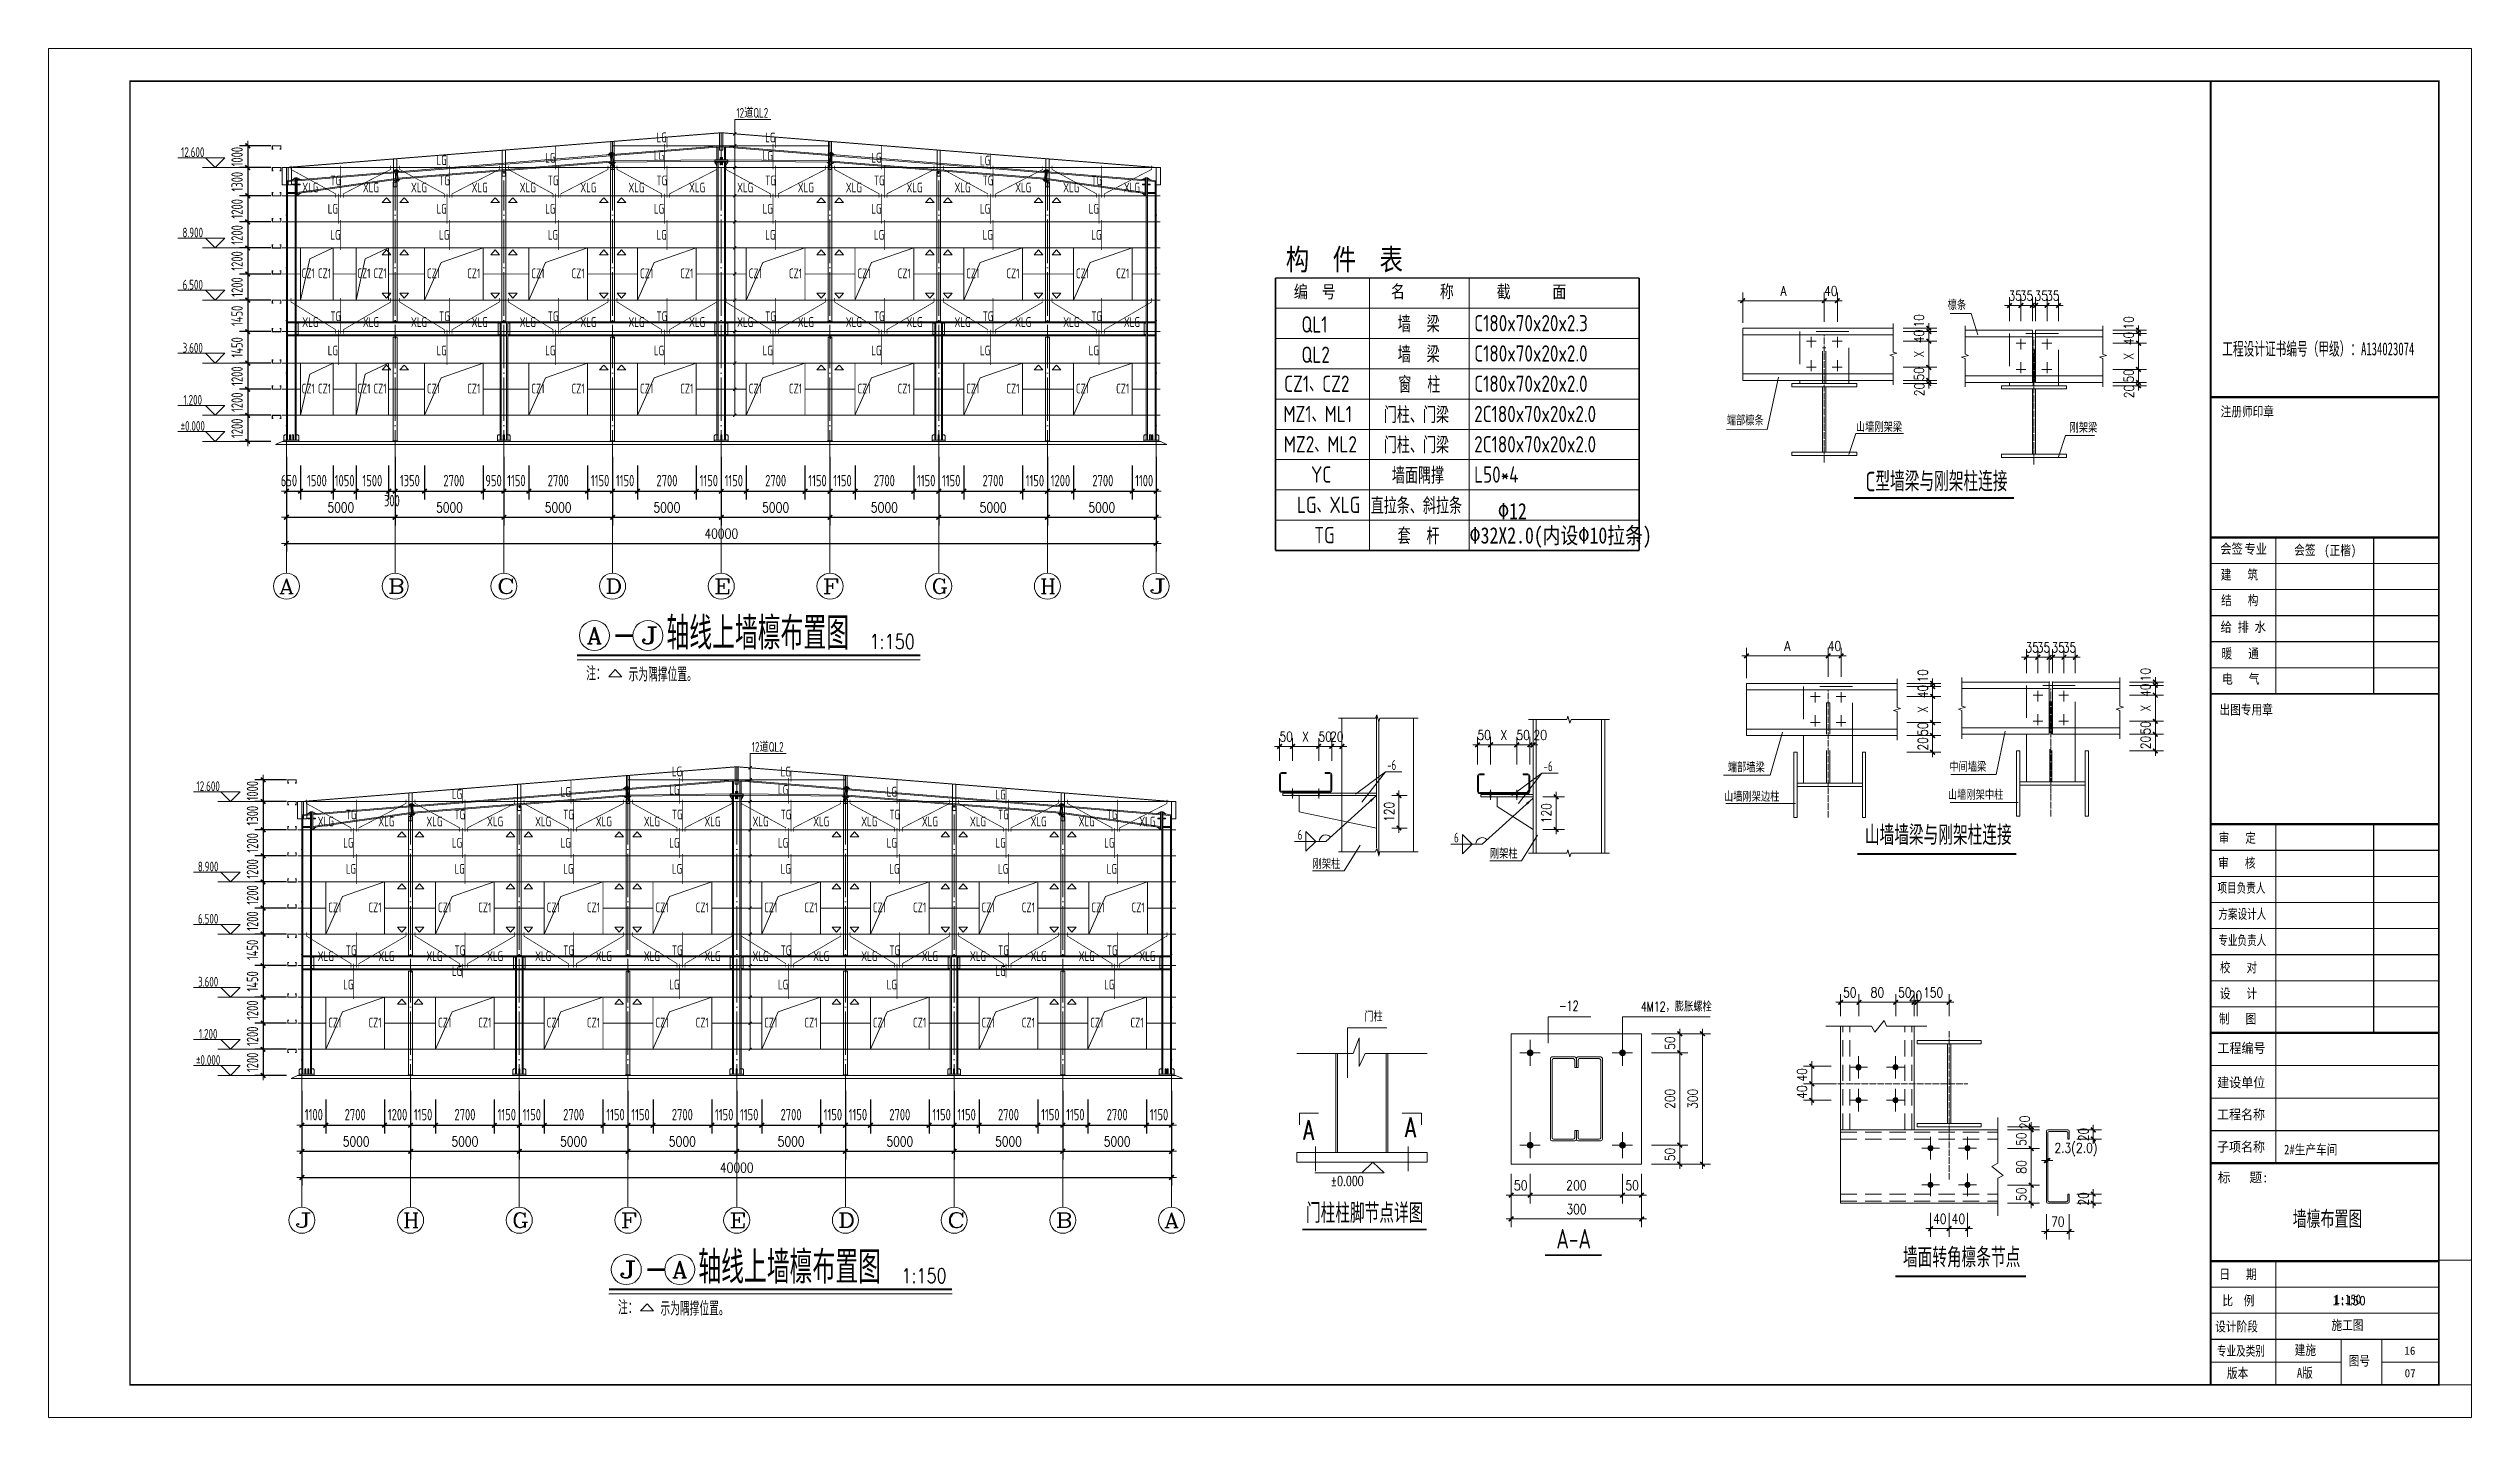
# Model space of a CAD drawing. Header units: millimetres. Extents: x 19781 to 898973, y -947928 to -267362.
# Drawn here: x 431826 to 543276, y -772565 to -709565 of the extents above; entities that cross this region are included whole.
import ezdxf
from ezdxf.enums import TextEntityAlignment as Align

# ---------------------------------------------------------------- set-up
doc = ezdxf.new("R2010")
doc.units = ezdxf.units.MM
doc.header["$LTSCALE"] = 100
doc.header["$PDSIZE"] = -5
for name, pattern in [('ACAD_ISO02W100', [15, 12, -3]), ('ACAD_ISO04W100', [30.5, 24, -3, 0.5, -3]), ('CENTER', [50.8, 31.75, -6.35, 6.35, -6.35]), ('DASHED', [0.75, 0.5, -0.25]), ('DOTE', [2.42, 2, -0.2, 0.02, -0.2]), ('F', [0.75, 0.5, -0.25])]:
    doc.linetypes.add(name, pattern=pattern)
doc.layers.get('0').update_dxf_attribs({"lineweight": 18})
for name, color, linetype, lineweight in [('108', 1, 'CENTER', 18), ('11000', 4, 'Continuous', 18), ('130', 253, 'Continuous', 18), ('14', 2, 'Continuous', 18), ('5图框', 7, 'Continuous', 18), ('621', 2, 'Continuous', 18), ('AXIS', 3, 'Continuous', 18), ('AXIS_TEXT', 7, 'Continuous', 18), ('BORDER', 7, 'Continuous', 18), ('BZ_标准图框', 7, 'Continuous', 18), ('C', 6, 'CENTER', 18), ('D', 4, 'Continuous', 18), ('DIM', 3, 'Continuous', 18), ('DIM_SYMB', 3, 'Continuous', 18), ('DOTE', 1, 'DOTE', 18), ('JI', 7, 'DASHED', 18), ('killer_tk3.0000', 1, 'Continuous', 18), ('PUB_DIM', 3, 'Continuous', 18), ('PUB_TEXT', 7, 'Continuous', 18), ('PUB_TITLE', 4, 'Continuous', 18), ('TDB_中实线', 7, 'Continuous', 18), ('TDB_中心线', 4, 'ACAD_ISO04W100', 18), ('TDB_文字', 3, 'Continuous', 18), ('TDB_细实线', 1, 'Continuous', 18), ('TDB_虚线', 2, 'F', 18), ('TEXT', 7, 'Continuous', 18), ('TK(图框线)', 45, 'Continuous', 18), ('数字', 3, 'Continuous', 20), ('构件号', 1, 'Continuous', 18), ('系杆支撑', 2, 'Continuous', 18), ('钢梁', 4, 'Continuous', 5)]:
    doc.layers.add(name, color=color, linetype=linetype, lineweight=lineweight)
doc.layers.add('VHSoft_barcode', color=7, linetype='Continuous', lineweight=18, plot=False)
doc.styles.add('-宋体', font='')
doc.styles.add('5MM', font='simplex.shx', dxfattribs={"width": 0.7, "bigfont": 'hztxt.shx'})
doc.styles.add('_HZTXT', font='txt.shx', dxfattribs={"width": 0.7, "bigfont": 'hztxt.shx'})
doc.styles.add('_TCH_AXIS', font='complex.shx', dxfattribs={"bigfont": 'gbcbig.shx'})
doc.styles.add('COMPLEX', font='complex.shx', dxfattribs={"bigfont": 'gbcbig.shx'})
doc.styles.add('dim_font', font='simplex.shx', dxfattribs={"width": 0.8, "bigfont": 'gbcbig.shx'})
doc.styles.add('HT', font='', dxfattribs={"width": 0.8})
doc.styles.add('hztxt', font='txt.shx', dxfattribs={"width": 0.7, "bigfont": 'hztxt.shx'})
doc.styles.add('TSSD_Label', font='tssdeng.shx', dxfattribs={"width": 0.7, "bigfont": 'hztxt.shx'})
doc.styles.add('TSSD_REIN', font='tssdeng.shx', dxfattribs={"width": 0.7, "bigfont": 'hztxt.shx'})
doc.styles.get('-宋体').set_extended_font_data('宋体')
doc.styles.get('HT').set_extended_font_data('宋体')
doc.dimstyles.new('dimn', dxfattribs={"dimtxt": 300, "dimasz": 1, "dimexe": 250, "dimexo": 300, "dimgap": 150, "dimtad": 1, "dimdec": 0, "dimzin": 0, "dimdsep": 46, "dimtxsty": 'dim_font', "dimblk": '_CAXARROW', "dimcen": 1, "dimdle": 2, "dimclrt": 7, "dimadec": 1, "dimazin": 0, "dimtfac": 1, "dimtdec": 0, "dimtix": 1, "dimtmove": 2, "dimatfit": 3, "dimfxl": 1, "dimtolj": 1, "dimtzin": 0, "dimarcsym": 0})
doc.dimstyles.new('DIMN150', dxfattribs={"dimscale": 1.5, "dimtxt": 300, "dimasz": 1, "dimexe": 250, "dimexo": 300, "dimgap": 150, "dimtad": 1, "dimdec": 0, "dimzin": 0, "dimdsep": 46, "dimtxsty": 'dim_font', "dimblk": '_CAXARROW', "dimcen": 0.09, "dimdle": 2, "dimclrt": 7, "dimadec": 0, "dimazin": 0, "dimtfac": 1, "dimtdec": 0, "dimtix": 1, "dimtmove": 2, "dimatfit": 3, "dimfxl": 1, "dimtolj": 1, "dimtzin": 0, "dimarcsym": 0})

msp = doc.modelspace()

# ---------------------------------------------------------------- texts
at = {"style": 'hztxt', "width": 0.8}
for p in [(469590.65, -737199.63), (471055.65, -766374.63)]:
    msp.add_text('1:150', height=675, dxfattribs=at).set_placement(p)
at = {"layer": '5图框', "style": 'hztxt', "width": 0.7}
for s, height, p in [('轴线上墙檩布置图', 1500, (460250.95, -737226.86)), ('-', 1500, (457729.95, -737226.86)), ('注：', 640.32, (456560.61, -738645.95)), ('轴线上墙檩布置图', 1500, (461715.95, -766401.86)), ('-', 1500, (459194.95, -766401.86)), ('注：', 640.32, (458025.61, -767820.95))]:
    msp.add_text(s, height=height, dxfattribs=at).set_placement(p)
at = {"layer": '5图框', "char_height": 640.32, "width": 5529.7788, "attachment_point": 7, "style": 'hztxt'}
for insert in [(457310.9, -738695.53), (458775.9, -767870.53)]:
    msp.add_mtext('   示为隅撑位置。', dxfattribs=dict(at, insert=insert))
at = {"layer": 'BZ_标准图框', "style": 'HT'}
for s, height, width, p in [('工程设计证书编号（甲级）：A134023074', 600, 0.6, (531810.58, -723687.2)), ('注册师印章', 450, 0.8, (531732.79, -726497.9)), ('会签', 450, 0.85, (531716.83, -732808.37)), ('专业', 450, 0.85, (532830.95, -732821.26)), ('会签', 450, 0.8, (535119.88, -732865.98)), ('(正楷)', 450, 0.8, (536501.1, -732879.98)), ('出图专用章', 450, 0.8, (531683.1, -740212.65)), ('项目负责人', 450, 0.7, (531590.18, -748414.1)), ('方案设计人', 450, 0.7, (531630.23, -749618.27)), ('专业负责人', 450, 0.7, (531628.36, -750828.02)), ('工程编号', 450, 0.9, (531588.97, -755787.27)), ('建设单位', 450, 0.9, (531577.95, -757367.88)), ('工程名称', 450, 0.9, (531567.65, -758846.77)), ('子项名称', 450, 0.9, (531567.65, -760333.36)), ('设计阶段', 450, 0.8, (531487.93, -768599.1)), ('专业及类别', 450, 0.7, (531565.33, -769718.46)), ('图号', 450, 0.8, (537622.28, -770172.05))]:
    msp.add_text(s, height=height, dxfattribs=dict(at, width=width)).set_placement(p)
at = {"layer": 'BZ_标准图框', "char_height": 450, "attachment_point": 7, "style": 'HT'}
for s, insert, width in [('建   筑', (531742.87, -734052.67), 2619), ('结   构', (531755.82, -735230.42), 2589), ('{\\W0.85;给 排 水}', (531733.34, -736459.45), 3190.6875), ('暖   通', (531777.31, -737680.71), 2598), ('电   气', (531802.6, -738847.54), 2523), ('审   定', (531644.07, -746164.47), 2583), ('审   核', (531624.39, -747317.62), 2589), ('校   对', (531698.51, -752125.73), 2622), ('设   计', (531696.32, -753325.75), 2613), ('制   图', (531655.81, -754481.98), 2589), ('{\\W0.95;标   题:}', (531604.92, -761790.87), 3423.5625), ('日   期', (531680.29, -766242.75), 2475), ('比  例', (531816.55, -767455.06), 2127), ('版本 ', (532022.63, -770797.12), 1503)]:
    msp.add_mtext(s, dxfattribs=dict(at, insert=insert, width=width))
at = {"layer": 'PUB_DIM', "color": 2, "linetype": 'Continuous', "style": 'TSSD_REIN', "width": 0.7}
for s, p in [('12.600', (438462.04, -714336.24)), ('8.900', (438462.04, -718036.24)), ('6.500', (438462.04, -720436.24)), ('3.600', (438462.04, -723336.24)), ('1.200', (438462.04, -725736.24)), ('%%P0.000', (438462.04, -726936.24)), ('12.600', (439171.04, -743511.24)), ('8.900', (439171.04, -747211.24)), ('6.500', (439171.04, -749611.24)), ('3.600', (439171.04, -752511.24)), ('1.200', (439171.04, -754911.24)), ('%%P0.000', (439171.04, -756111.24))]:
    msp.add_text(s, height=450.135, dxfattribs=at).set_placement(p, align=Align.MIDDLE_CENTER)
at = {"layer": 'PUB_TEXT', "style": 'TSSD_REIN', "width": 0.8}
for s, height, p in [('QL1', 750.037, (489459.15, -722640.01)), ('C180x70x20x2.3', 750.0375, (497401.71, -722582.41)), ('QL2', 750.037, (489459.15, -724033.07)), ('C180x70x20x2.0', 750.0375, (497401.71, -723975.47)), ('CZ1、CZ2', 750.037, (488660.94, -725368.53)), ('C180x70x20x2.0', 750.0375, (497401.71, -725368.53)), ('MZ1、ML1', 750.037, (488627.06, -726761.59)), ('门柱、门梁', 750.037, (493245.31, -726807.49)), ('2C180x70x20x2.0', 750.0375, (497401.71, -726761.59)), ('MZ2、ML2', 750.037, (488644.91, -728154.65)), ('门柱、门梁', 750.037, (493245.31, -728192.91)), ('2C180x70x20x2.0', 750.0375, (497401.71, -728154.65)), ('YC', 750.037, (489902.33, -729547.72)), ('墙面隅撑', 750.037, (493617.42, -729593.62)), ('L50*4', 750.037, (497401.71, -729547.72)), ('LG、XLG', 750.037, (489250.66, -730940.78)), ('直拉条、斜拉条', 750.037, (492642.88, -730986.68))]:
    msp.add_text(s, height=height, dxfattribs=at).set_placement(p)
at = {"layer": 'PUB_TEXT', "attachment_point": 7}
for s, insert, char_height, width, style in [('{\\W0.8;构  件  表}', (488737.08, -719875.49), 989.1268, 8275.6942, '-宋体'), ('{\\W0.8;编  号}', (489108.43, -721117.76), 588.7659, 2904.5787, '-宋体'), ('{\\W0.8;名     称}', (493576.3, -721107.95), 588.7659, 4419.6697, '-宋体'), ('{\\W0.8;截      面}', (498433.93, -721114.49), 588.7659, 4945.634, '-宋体'), ('{\\W0.8;墙  梁}', (493886.81, -722628.31), 750.0375, 2889.7873, 'TSSD_REIN'), ('{\\W0.8;墙  梁}', (493886.81, -724021.37), 750.0375, 2889.7873, 'TSSD_REIN'), ('{\\W0.8;窗  柱}', (493916.81, -725414.43), 750.0375, 2829.7843, 'TSSD_REIN'), ('{\\fsimsun|b0|i0|c0|p253;\\W0.8;\x8212}', (498492.37, -731233.05), 750.0375, 1505.0752, 'TSSD_REIN'), ('{\\W0.8;TG }', (490046.88, -732333.84), 750.0375, 1350.0675, 'TSSD_REIN'), ('{\\W0.8;套  杆}', (493881.81, -732379.74), 750.0375, 2897.2877, 'TSSD_REIN'), ('{\\fsimsun|b0|i0|c0|p253;\\W0.8;\x8232X2.0(内设\x8210拉条)}', (497183.84, -732546.35), 750.0375, 9825.4913, 'TSSD_REIN')]:
    msp.add_mtext(s, dxfattribs=dict(at, insert=insert, char_height=char_height, width=width, style=style))
at = {"layer": 'PUB_TITLE', "color": 150, "style": 'TSSD_REIN', "width": 0.8}
msp.add_text('墙檩布置图', height=800.04, dxfattribs=at).set_placement((536651.01, -763842.78), align=Align.CENTER)
at = {"layer": 'TK(图框线)', "style": 'HT', "width": 0.8}
for s, p in [('2#生产车间', (534653.31, -760458.19)), ('1:150', (536970.11, -767344.17)), ('施工图', (536832.17, -768533.42)), ('建施', (535143.43, -769680.66)), ('A版', (535242.45, -770730.89))]:
    msp.add_text(s, height=450, dxfattribs=at).set_placement(p)
at = {"layer": 'TK(图框线)', "style": 'HT'}
msp.add_text('1:150', height=450, dxfattribs=at).set_placement((536883.23, -767405.49))
at = {"layer": 'TK(图框线)', "style": '-宋体'}
for s, p in [('16', (540439.03, -769673.5)), ('07', (540451.98, -770710.75))]:
    msp.add_text(s, height=375, dxfattribs=at).set_placement(p, align=Align.CENTER)
at = {"layer": '数字', "ltscale": 100, "style": 'TSSD_REIN', "width": 0.7}
for s, p in [('12道QL2', (463466.15, -712754.35)), ('LG', (454674.08, -714822.3)), ('LG', (459674.08, -714732.3)), ('LG', (459794.08, -713884.3)), ('LG', (464674.08, -714732.3)), ('LG', (464794.08, -713890.3)), ('LG', (469674.08, -714817.3)), ('TG', (444794.08, -715865.3)), ('LG', (449674.08, -714934.16)), ('TG', (449794.08, -715865.3)), ('TG', (454794.08, -715865.3)), ('TG', (459794.08, -715865.3)), ('TG', (464794.08, -715865.3)), ('TG', (469794.08, -715865.3)), ('LG', (474674.08, -714949.3)), ('TG', (474794.08, -715865.3)), ('TG', (479794.08, -715865.3)), ('XLG', (443499.29, -716188.95)), ('XLG', (446287.29, -716188.95)), ('XLG', (448499.29, -716188.95)), ('XLG', (451287.29, -716188.95)), ('XLG', (453499.29, -716188.95)), ('XLG', (456287.29, -716188.95)), ('XLG', (458499.29, -716188.95)), ('XLG', (461287.29, -716188.95)), ('XLG', (463499.29, -716188.95)), ('XLG', (466287.29, -716188.95)), ('XLG', (468499.29, -716188.95)), ('XLG', (471287.29, -716188.95)), ('XLG', (473499.29, -716188.95)), ('XLG', (476287.29, -716188.95)), ('XLG', (478499.29, -716188.95)), ('XLG', (481287.29, -716188.95)), ('LG', (444674.08, -717168.3)), ('LG', (449674.08, -717168.3)), ('LG', (454674.08, -717168.3)), ('LG', (459674.08, -717168.3)), ('LG', (464674.08, -717168.3)), ('LG', (469674.08, -717168.3)), ('LG', (474674.08, -717168.3)), ('LG', (479674.08, -717168.3)), ('LG', (444794.08, -718368.3)), ('LG', (449794.08, -718368.3)), ('LG', (454794.08, -718368.3)), ('LG', (459794.08, -718368.3)), ('LG', (464794.08, -718368.3)), ('LG', (469794.08, -718368.3)), ('LG', (474794.08, -718368.3)), ('LG', (479794.08, -718368.3)), ('CZ1', (443469.7, -720136.14)), ('CZ1', (444221.7, -720136.14)), ('CZ1', (446031.7, -720136.14)), ('CZ1', (446774.7, -720136.14)), ('CZ1', (449234.7, -720141.14)), ('CZ1', (451083.7, -720141.14)), ('CZ1', (454034.7, -720141.14)), ('CZ1', (455883.7, -720141.14)), ('CZ1', (459034.7, -720141.14)), ('CZ1', (460883.7, -720141.14)), ('CZ1', (464034.7, -720141.14)), ('CZ1', (465883.7, -720141.14)), ('CZ1', (469034.7, -720141.14)), ('CZ1', (470883.7, -720141.14)), ('CZ1', (474034.7, -720141.14)), ('CZ1', (475883.7, -720141.14)), ('CZ1', (479084.7, -720141.14)), ('CZ1', (480933.7, -720141.14)), ('XLG', (443499.29, -722380.95)), ('TG', (444794.08, -722115.3)), ('XLG', (446287.29, -722380.95)), ('XLG', (448499.29, -722380.95)), ('TG', (449794.08, -722115.3)), ('XLG', (451287.29, -722380.95)), ('XLG', (453499.29, -722380.95)), ('TG', (454794.08, -722115.3)), ('XLG', (456287.29, -722380.95)), ('XLG', (458499.29, -722380.95)), ('TG', (459794.08, -722115.3)), ('XLG', (461287.29, -722380.95)), ('XLG', (463499.29, -722380.95)), ('TG', (464794.08, -722115.3)), ('XLG', (466287.29, -722380.95)), ('XLG', (468499.29, -722380.95)), ('TG', (469794.08, -722115.3)), ('XLG', (471287.29, -722380.95)), ('XLG', (473499.29, -722380.95)), ('TG', (474794.08, -722115.3)), ('XLG', (476287.29, -722380.95)), ('XLG', (478499.29, -722380.95)), ('TG', (479794.08, -722115.3)), ('XLG', (481287.29, -722380.95)), ('LG', (444674.08, -723690.3)), ('LG', (449674.08, -723690.3)), ('LG', (454674.08, -723690.3)), ('LG', (459674.08, -723690.3)), ('LG', (464674.08, -723690.3)), ('LG', (469674.08, -723690.3)), ('LG', (474674.08, -723690.3)), ('LG', (479674.08, -723690.3)), ('CZ1', (443469.7, -725441.14)), ('CZ1', (444221.7, -725441.14)), ('CZ1', (446031.7, -725441.14)), ('CZ1', (446774.7, -725441.14)), ('CZ1', (449234.7, -725441.14)), ('CZ1', (451083.7, -725441.14)), ('CZ1', (454034.7, -725441.14)), ('CZ1', (455883.7, -725441.14)), ('CZ1', (459034.7, -725441.14)), ('CZ1', (460883.7, -725441.14)), ('CZ1', (464034.7, -725441.14)), ('CZ1', (465883.7, -725441.14)), ('CZ1', (469034.7, -725441.14)), ('CZ1', (470883.7, -725441.14)), ('CZ1', (474034.7, -725441.14)), ('CZ1', (475883.7, -725441.14)), ('CZ1', (479084.7, -725441.14)), ('CZ1', (480933.7, -725441.14)), ('12道QL2', (464175.15, -741929.35)), ('LG', (460503.08, -743059.3)), ('LG', (465503.08, -743065.3)), ('LG', (450383.08, -744109.16)), ('LG', (455383.08, -743997.3)), ('LG', (460383.08, -743907.3)), ('LG', (465383.08, -743907.3)), ('LG', (470383.08, -743992.3)), ('LG', (475383.08, -744124.3)), ('XLG', (444208.29, -745363.95)), ('TG', (445503.08, -745040.3)), ('XLG', (446996.29, -745363.95)), ('XLG', (449208.29, -745363.95)), ('TG', (450503.08, -745040.3)), ('XLG', (451996.29, -745363.95)), ('XLG', (454208.29, -745363.95)), ('TG', (455503.08, -745040.3)), ('XLG', (456996.29, -745363.95)), ('XLG', (459208.29, -745363.95)), ('TG', (460503.08, -745040.3)), ('XLG', (461996.29, -745363.95)), ('XLG', (464208.29, -745363.95)), ('TG', (465503.08, -745040.3)), ('XLG', (466996.29, -745363.95)), ('XLG', (469208.29, -745363.95)), ('TG', (470503.08, -745040.3)), ('XLG', (471996.29, -745363.95)), ('XLG', (474208.29, -745363.95)), ('TG', (475503.08, -745040.3)), ('XLG', (476996.29, -745363.95)), ('XLG', (479208.29, -745363.95)), ('TG', (480503.08, -745040.3)), ('XLG', (481996.29, -745363.95)), ('LG', (445383.08, -746343.3)), ('LG', (450383.08, -746343.3)), ('LG', (455383.08, -746343.3)), ('LG', (460383.08, -746343.3)), ('LG', (465383.08, -746343.3)), ('LG', (470383.08, -746343.3)), ('LG', (475383.08, -746343.3)), ('LG', (480383.08, -746343.3)), ('LG', (445503.08, -747543.3)), ('LG', (450503.08, -747543.3)), ('LG', (455503.08, -747543.3)), ('LG', (460503.08, -747543.3)), ('LG', (465503.08, -747543.3)), ('LG', (470503.08, -747543.3)), ('LG', (475503.08, -747543.3)), ('LG', (480503.08, -747543.3)), ('CZ1', (444693.7, -749316.14)), ('CZ1', (446542.7, -749316.14)), ('CZ1', (449743.7, -749316.14)), ('CZ1', (451592.7, -749316.14)), ('CZ1', (454743.7, -749316.14)), ('CZ1', (456592.7, -749316.14)), ('CZ1', (459743.7, -749316.14)), ('CZ1', (461592.7, -749316.14)), ('CZ1', (464743.7, -749316.14)), ('CZ1', (466592.7, -749316.14)), ('CZ1', (469743.7, -749316.14)), ('CZ1', (471592.7, -749316.14)), ('CZ1', (474743.7, -749316.14)), ('CZ1', (476592.7, -749316.14)), ('CZ1', (479793.7, -749316.14)), ('CZ1', (481642.7, -749316.14)), ('XLG', (444208.29, -751555.95)), ('TG', (445503.08, -751290.3)), ('XLG', (446996.29, -751555.95)), ('XLG', (449208.29, -751555.95)), ('TG', (450503.08, -751290.3)), ('XLG', (451996.29, -751555.95)), ('XLG', (454208.29, -751555.95)), ('TG', (455503.08, -751290.3)), ('XLG', (456996.29, -751555.95)), ('XLG', (459208.29, -751555.95)), ('TG', (460503.08, -751290.3)), ('XLG', (461996.29, -751555.95)), ('XLG', (464208.29, -751555.95)), ('TG', (465503.08, -751290.3)), ('XLG', (466996.29, -751555.95)), ('XLG', (469208.29, -751555.95)), ('TG', (470503.08, -751290.3)), ('XLG', (471996.29, -751555.95)), ('XLG', (474208.29, -751555.95)), ('TG', (475503.08, -751290.3)), ('XLG', (476996.29, -751555.95)), ('XLG', (479208.29, -751555.95)), ('TG', (480503.08, -751290.3)), ('XLG', (481996.29, -751555.95)), ('LG', (450383.08, -752242.3)), ('LG', (475383.08, -752242.3)), ('LG', (445383.08, -752865.3)), ('LG', (460383.08, -752865.3)), ('LG', (465383.08, -752865.3)), ('LG', (470383.08, -752865.3)), ('LG', (480383.08, -752865.3)), ('CZ1', (444693.7, -754616.14)), ('CZ1', (446542.7, -754616.14)), ('CZ1', (449743.7, -754616.14)), ('CZ1', (451592.7, -754616.14)), ('CZ1', (454743.7, -754616.14)), ('CZ1', (456592.7, -754616.14)), ('CZ1', (459743.7, -754616.14)), ('CZ1', (461592.7, -754616.14)), ('CZ1', (464743.7, -754616.14)), ('CZ1', (466592.7, -754616.14)), ('CZ1', (469743.7, -754616.14)), ('CZ1', (471592.7, -754616.14)), ('CZ1', (474743.7, -754616.14)), ('CZ1', (476592.7, -754616.14)), ('CZ1', (479743.7, -754616.14)), ('CZ1', (481592.7, -754616.14))]:
    msp.add_text(s, height=450, dxfattribs=at).set_placement(p)

# ---------------------------------------------------------------- blocks, each defined once
blk = doc.blocks.new('_DIMX')
blk.add_line((-150, 0), (150, 0))
blk.add_lwpolyline([(-70, -70, 50, 50, 0), (70, 70, 50, 50, 0)], format="xyseb")
blk = doc.blocks.new('*X804')
at = {"layer": 'AXIS', "color": 0, "lineweight": -2, "transparency": 16777216}
for p, q in [((442061, -715045), (440614, -715045)), ((440989, -715043), (440989, -715042)), ((440989, -715045), (440989, -716345)), ((442061, -716345), (440614, -716345)), ((440989, -716346), (440989, -716348))]:
    blk.add_line(p, q, dxfattribs=at)
at = {"layer": 'AXIS', "color": 0, "lineweight": -2, "transparency": 16777216, "xscale": 1.5, "yscale": 1.5, "zscale": 1.5}
for p, rotation in [((440989, -715045), 270), ((440989, -716345), 90)]:
    blk.add_blockref('_DIMX', p, dxfattribs=dict(at, rotation=rotation))
at = {"layer": 'AXIS', "color": 7, "transparency": 16777216, "insert": (440501, -715695), "char_height": 525, "width": 3727.5, "attachment_point": 5, "rotation": 90, "style": 'TSSD_REIN'}
blk.add_mtext('1300', dxfattribs=at)
blk = doc.blocks.new('_CAXARROW')
blk.add_hatch(color=0).paths.add_polyline_path([(0, 0), (-1, 0.125), (-1, -0.125)], flags=0)
blk = doc.blocks.new('*X805')
at = {"layer": 'AXIS', "color": 0, "lineweight": -2, "transparency": 16777216}
for p, q in [((442061, -716345), (440614, -716345)), ((440989, -716343), (440989, -716342)), ((440989, -716345), (440989, -717545)), ((442061, -717545), (440614, -717545)), ((440989, -717546), (440989, -717548))]:
    blk.add_line(p, q, dxfattribs=at)
at = {"layer": 'AXIS', "color": 0, "lineweight": -2, "transparency": 16777216, "xscale": 1.5, "yscale": 1.5, "zscale": 1.5}
for p, rotation in [((440989, -716345), 270), ((440989, -717545), 90)]:
    blk.add_blockref('_DIMX', p, dxfattribs=dict(at, rotation=rotation))
at = {"layer": 'AXIS', "color": 7, "transparency": 16777216, "insert": (440501, -716945), "char_height": 525, "width": 3727.5, "attachment_point": 5, "rotation": 90, "style": 'TSSD_REIN'}
blk.add_mtext('1200', dxfattribs=at)
blk = doc.blocks.new('*X806')
at = {"layer": 'AXIS', "color": 0, "lineweight": -2, "transparency": 16777216}
for p, q in [((442061, -717545), (440614, -717545)), ((440989, -717543), (440989, -717542)), ((440989, -717545), (440989, -718745)), ((442061, -718745), (440614, -718745)), ((440989, -718746), (440989, -718748))]:
    blk.add_line(p, q, dxfattribs=at)
at = {"layer": 'AXIS', "color": 0, "lineweight": -2, "transparency": 16777216, "xscale": 1.5, "yscale": 1.5, "zscale": 1.5}
for p, rotation in [((440989, -717545), 270), ((440989, -718745), 90)]:
    blk.add_blockref('_DIMX', p, dxfattribs=dict(at, rotation=rotation))
at = {"layer": 'AXIS', "color": 7, "transparency": 16777216, "insert": (440501, -718145), "char_height": 525, "width": 3727.5, "attachment_point": 5, "rotation": 90, "style": 'TSSD_REIN'}
blk.add_mtext('1200', dxfattribs=at)
blk = doc.blocks.new('*X807')
at = {"layer": 'AXIS', "color": 0, "lineweight": -2, "transparency": 16777216}
for p, q in [((442061, -718745), (440614, -718745)), ((440989, -718743), (440989, -718742)), ((440989, -718745), (440989, -719945)), ((442061, -719945), (440614, -719945)), ((440989, -719946), (440989, -719948))]:
    blk.add_line(p, q, dxfattribs=at)
at = {"layer": 'AXIS', "color": 0, "lineweight": -2, "transparency": 16777216, "xscale": 1.5, "yscale": 1.5, "zscale": 1.5}
for p, rotation in [((440989, -718745), 270), ((440989, -719945), 90)]:
    blk.add_blockref('_DIMX', p, dxfattribs=dict(at, rotation=rotation))
at = {"layer": 'AXIS', "color": 7, "transparency": 16777216, "insert": (440501, -719345), "char_height": 525, "width": 3727.5, "attachment_point": 5, "rotation": 90, "style": 'TSSD_REIN'}
blk.add_mtext('1200', dxfattribs=at)
blk = doc.blocks.new('*X808')
at = {"layer": 'AXIS', "color": 0, "lineweight": -2, "transparency": 16777216}
for p, q in [((442061, -719945), (440614, -719945)), ((440989, -719943), (440989, -719942)), ((440989, -719945), (440989, -721145)), ((442061, -721145), (440614, -721145)), ((440989, -721146), (440989, -721148))]:
    blk.add_line(p, q, dxfattribs=at)
at = {"layer": 'AXIS', "color": 0, "lineweight": -2, "transparency": 16777216, "xscale": 1.5, "yscale": 1.5, "zscale": 1.5}
for p, rotation in [((440989, -719945), 270), ((440989, -721145), 90)]:
    blk.add_blockref('_DIMX', p, dxfattribs=dict(at, rotation=rotation))
at = {"layer": 'AXIS', "color": 7, "transparency": 16777216, "insert": (440501, -720545), "char_height": 525, "width": 3727.5, "attachment_point": 5, "rotation": 90, "style": 'TSSD_REIN'}
blk.add_mtext('1200', dxfattribs=at)
blk = doc.blocks.new('*X809')
at = {"layer": 'AXIS', "color": 0, "lineweight": -2, "transparency": 16777216}
for p, q in [((442061, -721145), (440614, -721145)), ((440989, -721146), (440989, -722593)), ((442061, -722595), (440614, -722595))]:
    blk.add_line(p, q, dxfattribs=at)
at = {"layer": 'AXIS', "color": 0, "lineweight": -2, "transparency": 16777216, "xscale": 1.5, "yscale": 1.5, "zscale": 1.5}
for p, rotation in [((440989, -721145), 90), ((440989, -722595), 270)]:
    blk.add_blockref('_DIMX', p, dxfattribs=dict(at, rotation=rotation))
at = {"layer": 'AXIS', "color": 7, "transparency": 16777216, "insert": (440501, -721870), "char_height": 525, "width": 3727.5, "attachment_point": 5, "rotation": 90, "style": 'TSSD_REIN'}
blk.add_mtext('1450', dxfattribs=at)
blk = doc.blocks.new('*X810')
at = {"layer": 'AXIS', "color": 0, "lineweight": -2, "transparency": 16777216}
for p, q in [((442061, -722595), (440614, -722595)), ((440989, -722596), (440989, -724043)), ((442061, -724045), (440614, -724045))]:
    blk.add_line(p, q, dxfattribs=at)
at = {"layer": 'AXIS', "color": 0, "lineweight": -2, "transparency": 16777216, "xscale": 1.5, "yscale": 1.5, "zscale": 1.5}
for p, rotation in [((440989, -722595), 90), ((440989, -724045), 270)]:
    blk.add_blockref('_DIMX', p, dxfattribs=dict(at, rotation=rotation))
at = {"layer": 'AXIS', "color": 7, "transparency": 16777216, "insert": (440501, -723320), "char_height": 525, "width": 3727.5, "attachment_point": 5, "rotation": 90, "style": 'TSSD_REIN'}
blk.add_mtext('1450', dxfattribs=at)
blk = doc.blocks.new('*X811')
at = {"layer": 'AXIS', "color": 0, "lineweight": -2, "transparency": 16777216}
for p, q in [((442061, -724045), (440614, -724045)), ((440989, -724043), (440989, -724042)), ((440989, -724045), (440989, -725245)), ((442061, -725245), (440614, -725245)), ((440989, -725246), (440989, -725248))]:
    blk.add_line(p, q, dxfattribs=at)
at = {"layer": 'AXIS', "color": 0, "lineweight": -2, "transparency": 16777216, "xscale": 1.5, "yscale": 1.5, "zscale": 1.5}
for p, rotation in [((440989, -724045), 270), ((440989, -725245), 90)]:
    blk.add_blockref('_DIMX', p, dxfattribs=dict(at, rotation=rotation))
at = {"layer": 'AXIS', "color": 7, "transparency": 16777216, "insert": (440501, -724645), "char_height": 525, "width": 3727.5, "attachment_point": 5, "rotation": 90, "style": 'TSSD_REIN'}
blk.add_mtext('1200', dxfattribs=at)
blk = doc.blocks.new('*X812')
at = {"layer": 'AXIS', "color": 0, "lineweight": -2, "transparency": 16777216}
for p, q in [((442061, -725245), (440614, -725245)), ((440989, -725243), (440989, -725242)), ((440989, -725245), (440989, -726445)), ((442061, -726445), (440614, -726445)), ((440989, -726446), (440989, -726448))]:
    blk.add_line(p, q, dxfattribs=at)
at = {"layer": 'AXIS', "color": 0, "lineweight": -2, "transparency": 16777216, "xscale": 1.5, "yscale": 1.5, "zscale": 1.5}
for p, rotation in [((440989, -725245), 270), ((440989, -726445), 90)]:
    blk.add_blockref('_DIMX', p, dxfattribs=dict(at, rotation=rotation))
at = {"layer": 'AXIS', "color": 7, "transparency": 16777216, "insert": (440501, -725845), "char_height": 525, "width": 3727.5, "attachment_point": 5, "rotation": 90, "style": 'TSSD_REIN'}
blk.add_mtext('1200', dxfattribs=at)
blk = doc.blocks.new('*X813')
at = {"layer": 'AXIS', "color": 0, "lineweight": -2, "transparency": 16777216}
for p, q in [((442061, -726445), (440614, -726445)), ((440989, -726443), (440989, -726442)), ((440989, -726445), (440989, -727645)), ((442061, -727645), (440614, -727645)), ((440989, -727646), (440989, -727648))]:
    blk.add_line(p, q, dxfattribs=at)
at = {"layer": 'AXIS', "color": 0, "lineweight": -2, "transparency": 16777216, "xscale": 1.5, "yscale": 1.5, "zscale": 1.5}
for p, rotation in [((440989, -726445), 270), ((440989, -727645), 90)]:
    blk.add_blockref('_DIMX', p, dxfattribs=dict(at, rotation=rotation))
at = {"layer": 'AXIS', "color": 7, "transparency": 16777216, "insert": (440501, -727045), "char_height": 525, "width": 3727.5, "attachment_point": 5, "rotation": 90, "style": 'TSSD_REIN'}
blk.add_mtext('1200', dxfattribs=at)
blk = doc.blocks.new('_AXISO')
blk.add_circle((0, 0), 0.5)
at = {"layer": 'AXIS_TEXT', "style": 'COMPLEX', "width": 1.04167}
blk.add_attdef('A', (-0.25, -0.28), '', height=0.56, dxfattribs=at)
blk = doc.blocks.new('*X814')
at = {"layer": 'AXIS', "color": 0, "lineweight": -2, "transparency": 16777216}
for p, q in [((442773, -729552), (442773, -732714)), ((482773, -729552), (482773, -732714)), ((442774, -732339), (482771, -732339))]:
    blk.add_line(p, q, dxfattribs=at)
at = {"layer": 'AXIS', "color": 0, "lineweight": -2, "transparency": 16777216, "xscale": 1.5, "yscale": 1.5, "zscale": 1.5, "rotation": 180}
blk.add_blockref('_DIMX', (442773, -732339), dxfattribs=at)
at = {"layer": 'AXIS', "color": 0, "lineweight": -2, "transparency": 16777216, "xscale": 1.5, "yscale": 1.5, "zscale": 1.5}
blk.add_blockref('_DIMX', (482773, -732339), dxfattribs=at)
at = {"layer": 'AXIS', "color": 7, "transparency": 16777216, "insert": (462773, -731889), "char_height": 450, "width": 4834.29, "attachment_point": 5, "style": 'dim_font'}
blk.add_mtext('40000', dxfattribs=at)
blk = doc.blocks.new('*X815')
at = {"layer": 'AXIS', "color": 0, "lineweight": -2, "transparency": 16777216}
for p, q in [((442773, -728352), (442773, -731514)), ((447773, -728352), (447773, -731514)), ((442774, -731139), (447771, -731139))]:
    blk.add_line(p, q, dxfattribs=at)
at = {"layer": 'AXIS', "color": 0, "lineweight": -2, "transparency": 16777216, "xscale": 1.5, "yscale": 1.5, "zscale": 1.5, "rotation": 180}
blk.add_blockref('_DIMX', (442773, -731139), dxfattribs=at)
at = {"layer": 'AXIS', "color": 0, "lineweight": -2, "transparency": 16777216, "xscale": 1.5, "yscale": 1.5, "zscale": 1.5}
blk.add_blockref('_DIMX', (447773, -731139), dxfattribs=at)
at = {"layer": 'AXIS', "color": 7, "transparency": 16777216, "insert": (445273, -730689), "char_height": 450, "width": 3805.71, "attachment_point": 5, "style": 'dim_font'}
blk.add_mtext('5000', dxfattribs=at)
blk = doc.blocks.new('*X816')
at = {"layer": 'AXIS', "color": 0, "lineweight": -2, "transparency": 16777216}
for p, q in [((447773, -728352), (447773, -731514)), ((452773, -728352), (452773, -731514)), ((447774, -731139), (452771, -731139))]:
    blk.add_line(p, q, dxfattribs=at)
at = {"layer": 'AXIS', "color": 0, "lineweight": -2, "transparency": 16777216, "xscale": 1.5, "yscale": 1.5, "zscale": 1.5, "rotation": 180}
blk.add_blockref('_DIMX', (447773, -731139), dxfattribs=at)
at = {"layer": 'AXIS', "color": 0, "lineweight": -2, "transparency": 16777216, "xscale": 1.5, "yscale": 1.5, "zscale": 1.5}
blk.add_blockref('_DIMX', (452773, -731139), dxfattribs=at)
at = {"layer": 'AXIS', "color": 7, "transparency": 16777216, "insert": (450273, -730689), "char_height": 450, "width": 3805.71, "attachment_point": 5, "style": 'dim_font'}
blk.add_mtext('5000', dxfattribs=at)
blk = doc.blocks.new('*X817')
at = {"layer": 'AXIS', "color": 0, "lineweight": -2, "transparency": 16777216}
for p, q in [((452773, -728352), (452773, -731514)), ((457773, -728352), (457773, -731514)), ((452774, -731139), (457771, -731139))]:
    blk.add_line(p, q, dxfattribs=at)
at = {"layer": 'AXIS', "color": 0, "lineweight": -2, "transparency": 16777216, "xscale": 1.5, "yscale": 1.5, "zscale": 1.5, "rotation": 180}
blk.add_blockref('_DIMX', (452773, -731139), dxfattribs=at)
at = {"layer": 'AXIS', "color": 0, "lineweight": -2, "transparency": 16777216, "xscale": 1.5, "yscale": 1.5, "zscale": 1.5}
blk.add_blockref('_DIMX', (457773, -731139), dxfattribs=at)
at = {"layer": 'AXIS', "color": 7, "transparency": 16777216, "insert": (455273, -730689), "char_height": 450, "width": 3805.71, "attachment_point": 5, "style": 'dim_font'}
blk.add_mtext('5000', dxfattribs=at)
blk = doc.blocks.new('*X818')
at = {"layer": 'AXIS', "color": 0, "lineweight": -2, "transparency": 16777216}
for p, q in [((457773, -728352), (457773, -731514)), ((462773, -728352), (462773, -731514)), ((457774, -731139), (462771, -731139))]:
    blk.add_line(p, q, dxfattribs=at)
at = {"layer": 'AXIS', "color": 0, "lineweight": -2, "transparency": 16777216, "xscale": 1.5, "yscale": 1.5, "zscale": 1.5, "rotation": 180}
blk.add_blockref('_DIMX', (457773, -731139), dxfattribs=at)
at = {"layer": 'AXIS', "color": 0, "lineweight": -2, "transparency": 16777216, "xscale": 1.5, "yscale": 1.5, "zscale": 1.5}
blk.add_blockref('_DIMX', (462773, -731139), dxfattribs=at)
at = {"layer": 'AXIS', "color": 7, "transparency": 16777216, "insert": (460273, -730689), "char_height": 450, "width": 3805.71, "attachment_point": 5, "style": 'dim_font'}
blk.add_mtext('5000', dxfattribs=at)
blk = doc.blocks.new('*X819')
at = {"layer": 'AXIS', "color": 0, "lineweight": -2, "transparency": 16777216}
for p, q in [((462773, -728352), (462773, -731514)), ((467773, -728352), (467773, -731514)), ((462774, -731139), (467771, -731139))]:
    blk.add_line(p, q, dxfattribs=at)
at = {"layer": 'AXIS', "color": 0, "lineweight": -2, "transparency": 16777216, "xscale": 1.5, "yscale": 1.5, "zscale": 1.5, "rotation": 180}
blk.add_blockref('_DIMX', (462773, -731139), dxfattribs=at)
at = {"layer": 'AXIS', "color": 0, "lineweight": -2, "transparency": 16777216, "xscale": 1.5, "yscale": 1.5, "zscale": 1.5}
blk.add_blockref('_DIMX', (467773, -731139), dxfattribs=at)
at = {"layer": 'AXIS', "color": 7, "transparency": 16777216, "insert": (465273, -730689), "char_height": 450, "width": 3805.71, "attachment_point": 5, "style": 'dim_font'}
blk.add_mtext('5000', dxfattribs=at)
blk = doc.blocks.new('*X820')
at = {"layer": 'AXIS', "color": 0, "lineweight": -2, "transparency": 16777216}
for p, q in [((467773, -728352), (467773, -731514)), ((472773, -728352), (472773, -731514)), ((467774, -731139), (472771, -731139))]:
    blk.add_line(p, q, dxfattribs=at)
at = {"layer": 'AXIS', "color": 0, "lineweight": -2, "transparency": 16777216, "xscale": 1.5, "yscale": 1.5, "zscale": 1.5, "rotation": 180}
blk.add_blockref('_DIMX', (467773, -731139), dxfattribs=at)
at = {"layer": 'AXIS', "color": 0, "lineweight": -2, "transparency": 16777216, "xscale": 1.5, "yscale": 1.5, "zscale": 1.5}
blk.add_blockref('_DIMX', (472773, -731139), dxfattribs=at)
at = {"layer": 'AXIS', "color": 7, "transparency": 16777216, "insert": (470273, -730689), "char_height": 450, "width": 3805.71, "attachment_point": 5, "style": 'dim_font'}
blk.add_mtext('5000', dxfattribs=at)
blk = doc.blocks.new('*X821')
at = {"layer": 'AXIS', "color": 0, "lineweight": -2, "transparency": 16777216}
for p, q in [((472773, -728352), (472773, -731514)), ((477773, -728352), (477773, -731514)), ((472774, -731139), (477771, -731139))]:
    blk.add_line(p, q, dxfattribs=at)
at = {"layer": 'AXIS', "color": 0, "lineweight": -2, "transparency": 16777216, "xscale": 1.5, "yscale": 1.5, "zscale": 1.5, "rotation": 180}
blk.add_blockref('_DIMX', (472773, -731139), dxfattribs=at)
at = {"layer": 'AXIS', "color": 0, "lineweight": -2, "transparency": 16777216, "xscale": 1.5, "yscale": 1.5, "zscale": 1.5}
blk.add_blockref('_DIMX', (477773, -731139), dxfattribs=at)
at = {"layer": 'AXIS', "color": 7, "transparency": 16777216, "insert": (475273, -730689), "char_height": 450, "width": 3805.71, "attachment_point": 5, "style": 'dim_font'}
blk.add_mtext('5000', dxfattribs=at)
blk = doc.blocks.new('*X822')
at = {"layer": 'AXIS', "color": 0, "lineweight": -2, "transparency": 16777216}
for p, q in [((477773, -728352), (477773, -731514)), ((482773, -728352), (482773, -731514)), ((477774, -731139), (482771, -731139))]:
    blk.add_line(p, q, dxfattribs=at)
at = {"layer": 'AXIS', "color": 0, "lineweight": -2, "transparency": 16777216, "xscale": 1.5, "yscale": 1.5, "zscale": 1.5, "rotation": 180}
blk.add_blockref('_DIMX', (477773, -731139), dxfattribs=at)
at = {"layer": 'AXIS', "color": 0, "lineweight": -2, "transparency": 16777216, "xscale": 1.5, "yscale": 1.5, "zscale": 1.5}
blk.add_blockref('_DIMX', (482773, -731139), dxfattribs=at)
at = {"layer": 'AXIS', "color": 7, "transparency": 16777216, "insert": (480273, -730689), "char_height": 450, "width": 3805.71, "attachment_point": 5, "style": 'dim_font'}
blk.add_mtext('5000', dxfattribs=at)
blk = doc.blocks.new('*X823')
at = {"layer": 'AXIS', "color": 0, "lineweight": -2, "transparency": 16777216}
for p, q in [((442061, -714045), (440614, -714045)), ((440989, -714043), (440989, -714042)), ((440989, -714045), (440989, -715045)), ((442061, -715045), (440614, -715045)), ((440989, -715046), (440989, -715048))]:
    blk.add_line(p, q, dxfattribs=at)
at = {"layer": 'AXIS', "color": 0, "lineweight": -2, "transparency": 16777216, "xscale": 1.5, "yscale": 1.5, "zscale": 1.5}
for p, rotation in [((440989, -714045), 270), ((440989, -715045), 90)]:
    blk.add_blockref('_DIMX', p, dxfattribs=dict(at, rotation=rotation))
at = {"layer": 'AXIS', "color": 7, "transparency": 16777216, "insert": (440501, -714545), "char_height": 525, "width": 3727.5, "attachment_point": 5, "rotation": 90, "style": 'TSSD_REIN'}
blk.add_mtext('1000', dxfattribs=at)
blk = doc.blocks.new('*X824')
at = {"layer": 'AXIS', "color": 0, "lineweight": -2, "transparency": 16777216}
for p, q in [((442773, -728752), (442773, -730314)), ((443423, -728752), (443423, -730314)), ((442774, -729939), (443421, -729939))]:
    blk.add_line(p, q, dxfattribs=at)
at = {"layer": 'AXIS', "color": 0, "lineweight": -2, "transparency": 16777216, "xscale": 1.5, "yscale": 1.5, "zscale": 1.5, "rotation": 180}
blk.add_blockref('_DIMX', (442773, -729939), dxfattribs=at)
at = {"layer": 'AXIS', "color": 0, "lineweight": -2, "transparency": 16777216, "xscale": 1.5, "yscale": 1.5, "zscale": 1.5}
blk.add_blockref('_DIMX', (443423, -729939), dxfattribs=at)
at = {"layer": 'AXIS', "color": 7, "transparency": 16777216, "insert": (442887, -729451), "char_height": 525, "width": 2782.5, "attachment_point": 5, "style": 'TSSD_REIN'}
blk.add_mtext('650', dxfattribs=at)
blk = doc.blocks.new('*X825')
at = {"layer": 'AXIS', "color": 0, "lineweight": -2, "transparency": 16777216}
for p, q in [((443423, -728752), (443423, -730314)), ((444923, -728752), (444923, -730314)), ((443424, -729939), (444921, -729939))]:
    blk.add_line(p, q, dxfattribs=at)
at = {"layer": 'AXIS', "color": 0, "lineweight": -2, "transparency": 16777216, "xscale": 1.5, "yscale": 1.5, "zscale": 1.5, "rotation": 180}
blk.add_blockref('_DIMX', (443423, -729939), dxfattribs=at)
at = {"layer": 'AXIS', "color": 0, "lineweight": -2, "transparency": 16777216, "xscale": 1.5, "yscale": 1.5, "zscale": 1.5}
blk.add_blockref('_DIMX', (444923, -729939), dxfattribs=at)
at = {"layer": 'AXIS', "color": 7, "transparency": 16777216, "insert": (444173, -729451), "char_height": 525, "width": 3727.5, "attachment_point": 5, "style": 'TSSD_REIN'}
blk.add_mtext('1500', dxfattribs=at)
blk = doc.blocks.new('*X826')
at = {"layer": 'AXIS', "color": 0, "lineweight": -2, "transparency": 16777216}
for p, q in [((444923, -728752), (444923, -730314)), ((445973, -728752), (445973, -730314)), ((444921, -729939), (444920, -729939)), ((444923, -729939), (445973, -729939)), ((445974, -729939), (445976, -729939))]:
    blk.add_line(p, q, dxfattribs=at)
at = {"layer": 'AXIS', "color": 0, "lineweight": -2, "transparency": 16777216, "xscale": 1.5, "yscale": 1.5, "zscale": 1.5}
blk.add_blockref('_DIMX', (444923, -729939), dxfattribs=at)
at = {"layer": 'AXIS', "color": 0, "lineweight": -2, "transparency": 16777216, "xscale": 1.5, "yscale": 1.5, "zscale": 1.5, "rotation": 180}
blk.add_blockref('_DIMX', (445973, -729939), dxfattribs=at)
at = {"layer": 'AXIS', "color": 7, "transparency": 16777216, "insert": (445448, -729451), "char_height": 525, "width": 3727.5, "attachment_point": 5, "style": 'TSSD_REIN'}
blk.add_mtext('1050', dxfattribs=at)
blk = doc.blocks.new('*X827')
at = {"layer": 'AXIS', "color": 0, "lineweight": -2, "transparency": 16777216}
for p, q in [((445973, -728752), (445973, -730314)), ((447473, -728752), (447473, -730314)), ((445974, -729939), (447471, -729939))]:
    blk.add_line(p, q, dxfattribs=at)
at = {"layer": 'AXIS', "color": 0, "lineweight": -2, "transparency": 16777216, "xscale": 1.5, "yscale": 1.5, "zscale": 1.5, "rotation": 180}
blk.add_blockref('_DIMX', (445973, -729939), dxfattribs=at)
at = {"layer": 'AXIS', "color": 0, "lineweight": -2, "transparency": 16777216, "xscale": 1.5, "yscale": 1.5, "zscale": 1.5}
blk.add_blockref('_DIMX', (447473, -729939), dxfattribs=at)
at = {"layer": 'AXIS', "color": 7, "transparency": 16777216, "insert": (446723, -729451), "char_height": 525, "width": 3727.5, "attachment_point": 5, "style": 'TSSD_REIN'}
blk.add_mtext('1500', dxfattribs=at)
blk = doc.blocks.new('*X828')
at = {"layer": 'AXIS', "color": 0, "lineweight": -2, "transparency": 16777216}
for p, q in [((447473, -728752), (447473, -730314)), ((447773, -728752), (447773, -730314)), ((447471, -729939), (447470, -729939)), ((447473, -729939), (447773, -729939)), ((447774, -729939), (447776, -729939))]:
    blk.add_line(p, q, dxfattribs=at)
at = {"layer": 'AXIS', "color": 0, "lineweight": -2, "transparency": 16777216, "xscale": 1.5, "yscale": 1.5, "zscale": 1.5}
blk.add_blockref('_DIMX', (447473, -729939), dxfattribs=at)
at = {"layer": 'AXIS', "color": 0, "lineweight": -2, "transparency": 16777216, "xscale": 1.5, "yscale": 1.5, "zscale": 1.5, "rotation": 180}
blk.add_blockref('_DIMX', (447773, -729939), dxfattribs=at)
at = {"layer": 'AXIS', "color": 7, "transparency": 16777216, "insert": (447623, -730376), "char_height": 525, "width": 2835, "attachment_point": 5, "style": 'TSSD_REIN'}
blk.add_mtext('300', dxfattribs=at)
blk = doc.blocks.new('*X829')
at = {"layer": 'AXIS', "color": 0, "lineweight": -2, "transparency": 16777216}
for p, q in [((447773, -728752), (447773, -730314)), ((449123, -728752), (449123, -730314)), ((447771, -729939), (447770, -729939)), ((447773, -729939), (449123, -729939)), ((449124, -729939), (449126, -729939))]:
    blk.add_line(p, q, dxfattribs=at)
at = {"layer": 'AXIS', "color": 0, "lineweight": -2, "transparency": 16777216, "xscale": 1.5, "yscale": 1.5, "zscale": 1.5}
blk.add_blockref('_DIMX', (447773, -729939), dxfattribs=at)
at = {"layer": 'AXIS', "color": 0, "lineweight": -2, "transparency": 16777216, "xscale": 1.5, "yscale": 1.5, "zscale": 1.5, "rotation": 180}
blk.add_blockref('_DIMX', (449123, -729939), dxfattribs=at)
at = {"layer": 'AXIS', "color": 7, "transparency": 16777216, "insert": (448448, -729451), "char_height": 525, "width": 3727.5, "attachment_point": 5, "style": 'TSSD_REIN'}
blk.add_mtext('1350', dxfattribs=at)
blk = doc.blocks.new('*X830')
at = {"layer": 'AXIS', "color": 0, "lineweight": -2, "transparency": 16777216}
for p, q in [((449123, -728752), (449123, -730314)), ((451823, -728752), (451823, -730314)), ((449124, -729939), (451821, -729939))]:
    blk.add_line(p, q, dxfattribs=at)
at = {"layer": 'AXIS', "color": 0, "lineweight": -2, "transparency": 16777216, "xscale": 1.5, "yscale": 1.5, "zscale": 1.5, "rotation": 180}
blk.add_blockref('_DIMX', (449123, -729939), dxfattribs=at)
at = {"layer": 'AXIS', "color": 0, "lineweight": -2, "transparency": 16777216, "xscale": 1.5, "yscale": 1.5, "zscale": 1.5}
blk.add_blockref('_DIMX', (451823, -729939), dxfattribs=at)
at = {"layer": 'AXIS', "color": 7, "transparency": 16777216, "insert": (450473, -729451), "char_height": 525, "width": 3885, "attachment_point": 5, "style": 'TSSD_REIN'}
blk.add_mtext('2700', dxfattribs=at)
blk = doc.blocks.new('*X831')
at = {"layer": 'AXIS', "color": 0, "lineweight": -2, "transparency": 16777216}
for p, q in [((451823, -728752), (451823, -730314)), ((452773, -728752), (452773, -730314)), ((451821, -729939), (451820, -729939)), ((451823, -729939), (452773, -729939)), ((452774, -729939), (452776, -729939))]:
    blk.add_line(p, q, dxfattribs=at)
at = {"layer": 'AXIS', "color": 0, "lineweight": -2, "transparency": 16777216, "xscale": 1.5, "yscale": 1.5, "zscale": 1.5}
blk.add_blockref('_DIMX', (451823, -729939), dxfattribs=at)
at = {"layer": 'AXIS', "color": 0, "lineweight": -2, "transparency": 16777216, "xscale": 1.5, "yscale": 1.5, "zscale": 1.5, "rotation": 180}
blk.add_blockref('_DIMX', (452773, -729939), dxfattribs=at)
at = {"layer": 'AXIS', "color": 7, "transparency": 16777216, "insert": (452298, -729451), "char_height": 525, "width": 2835, "attachment_point": 5, "style": 'TSSD_REIN'}
blk.add_mtext('950', dxfattribs=at)
blk = doc.blocks.new('*X832')
at = {"layer": 'AXIS', "color": 0, "lineweight": -2, "transparency": 16777216}
for p, q in [((457773, -728752), (457773, -730314)), ((458923, -728752), (458923, -730314)), ((457771, -729939), (457770, -729939)), ((457773, -729939), (458923, -729939)), ((458924, -729939), (458926, -729939))]:
    blk.add_line(p, q, dxfattribs=at)
at = {"layer": 'AXIS', "color": 0, "lineweight": -2, "transparency": 16777216, "xscale": 1.5, "yscale": 1.5, "zscale": 1.5}
blk.add_blockref('_DIMX', (457773, -729939), dxfattribs=at)
at = {"layer": 'AXIS', "color": 0, "lineweight": -2, "transparency": 16777216, "xscale": 1.5, "yscale": 1.5, "zscale": 1.5, "rotation": 180}
blk.add_blockref('_DIMX', (458923, -729939), dxfattribs=at)
at = {"layer": 'AXIS', "color": 7, "transparency": 16777216, "insert": (458348, -729451), "char_height": 525, "width": 3727.5, "attachment_point": 5, "style": 'TSSD_REIN'}
blk.add_mtext('1150', dxfattribs=at)
blk = doc.blocks.new('*X833')
at = {"layer": 'AXIS', "color": 0, "lineweight": -2, "transparency": 16777216}
for p, q in [((458923, -728752), (458923, -730314)), ((461623, -728752), (461623, -730314)), ((458924, -729939), (461621, -729939))]:
    blk.add_line(p, q, dxfattribs=at)
at = {"layer": 'AXIS', "color": 0, "lineweight": -2, "transparency": 16777216, "xscale": 1.5, "yscale": 1.5, "zscale": 1.5, "rotation": 180}
blk.add_blockref('_DIMX', (458923, -729939), dxfattribs=at)
at = {"layer": 'AXIS', "color": 0, "lineweight": -2, "transparency": 16777216, "xscale": 1.5, "yscale": 1.5, "zscale": 1.5}
blk.add_blockref('_DIMX', (461623, -729939), dxfattribs=at)
at = {"layer": 'AXIS', "color": 7, "transparency": 16777216, "insert": (460273, -729451), "char_height": 525, "width": 3885, "attachment_point": 5, "style": 'TSSD_REIN'}
blk.add_mtext('2700', dxfattribs=at)
blk = doc.blocks.new('*X834')
at = {"layer": 'AXIS', "color": 0, "lineweight": -2, "transparency": 16777216}
for p, q in [((461623, -728752), (461623, -730314)), ((462773, -728752), (462773, -730314)), ((461621, -729939), (461620, -729939)), ((461623, -729939), (462773, -729939)), ((462774, -729939), (462776, -729939))]:
    blk.add_line(p, q, dxfattribs=at)
at = {"layer": 'AXIS', "color": 0, "lineweight": -2, "transparency": 16777216, "xscale": 1.5, "yscale": 1.5, "zscale": 1.5}
blk.add_blockref('_DIMX', (461623, -729939), dxfattribs=at)
at = {"layer": 'AXIS', "color": 0, "lineweight": -2, "transparency": 16777216, "xscale": 1.5, "yscale": 1.5, "zscale": 1.5, "rotation": 180}
blk.add_blockref('_DIMX', (462773, -729939), dxfattribs=at)
at = {"layer": 'AXIS', "color": 7, "transparency": 16777216, "insert": (462198, -729451), "char_height": 525, "width": 3727.5, "attachment_point": 5, "style": 'TSSD_REIN'}
blk.add_mtext('1150', dxfattribs=at)
blk = doc.blocks.new('*X835')
at = {"layer": 'AXIS', "color": 0, "lineweight": -2, "transparency": 16777216}
for p, q in [((462773, -728752), (462773, -730314)), ((463923, -728752), (463923, -730314)), ((462771, -729939), (462770, -729939)), ((462773, -729939), (463923, -729939)), ((463924, -729939), (463926, -729939))]:
    blk.add_line(p, q, dxfattribs=at)
at = {"layer": 'AXIS', "color": 0, "lineweight": -2, "transparency": 16777216, "xscale": 1.5, "yscale": 1.5, "zscale": 1.5}
blk.add_blockref('_DIMX', (462773, -729939), dxfattribs=at)
at = {"layer": 'AXIS', "color": 0, "lineweight": -2, "transparency": 16777216, "xscale": 1.5, "yscale": 1.5, "zscale": 1.5, "rotation": 180}
blk.add_blockref('_DIMX', (463923, -729939), dxfattribs=at)
at = {"layer": 'AXIS', "color": 7, "transparency": 16777216, "insert": (463348, -729451), "char_height": 525, "width": 3727.5, "attachment_point": 5, "style": 'TSSD_REIN'}
blk.add_mtext('1150', dxfattribs=at)
blk = doc.blocks.new('*X836')
at = {"layer": 'AXIS', "color": 0, "lineweight": -2, "transparency": 16777216}
for p, q in [((463923, -728752), (463923, -730314)), ((466623, -728752), (466623, -730314)), ((463924, -729939), (466621, -729939))]:
    blk.add_line(p, q, dxfattribs=at)
at = {"layer": 'AXIS', "color": 0, "lineweight": -2, "transparency": 16777216, "xscale": 1.5, "yscale": 1.5, "zscale": 1.5, "rotation": 180}
blk.add_blockref('_DIMX', (463923, -729939), dxfattribs=at)
at = {"layer": 'AXIS', "color": 0, "lineweight": -2, "transparency": 16777216, "xscale": 1.5, "yscale": 1.5, "zscale": 1.5}
blk.add_blockref('_DIMX', (466623, -729939), dxfattribs=at)
at = {"layer": 'AXIS', "color": 7, "transparency": 16777216, "insert": (465273, -729451), "char_height": 525, "width": 3885, "attachment_point": 5, "style": 'TSSD_REIN'}
blk.add_mtext('2700', dxfattribs=at)
blk = doc.blocks.new('*X837')
at = {"layer": 'AXIS', "color": 0, "lineweight": -2, "transparency": 16777216}
for p, q in [((466623, -728752), (466623, -730314)), ((467773, -728752), (467773, -730314)), ((466621, -729939), (466620, -729939)), ((466623, -729939), (467773, -729939)), ((467774, -729939), (467776, -729939))]:
    blk.add_line(p, q, dxfattribs=at)
at = {"layer": 'AXIS', "color": 0, "lineweight": -2, "transparency": 16777216, "xscale": 1.5, "yscale": 1.5, "zscale": 1.5}
blk.add_blockref('_DIMX', (466623, -729939), dxfattribs=at)
at = {"layer": 'AXIS', "color": 0, "lineweight": -2, "transparency": 16777216, "xscale": 1.5, "yscale": 1.5, "zscale": 1.5, "rotation": 180}
blk.add_blockref('_DIMX', (467773, -729939), dxfattribs=at)
at = {"layer": 'AXIS', "color": 7, "transparency": 16777216, "insert": (467198, -729451), "char_height": 525, "width": 3727.5, "attachment_point": 5, "style": 'TSSD_REIN'}
blk.add_mtext('1150', dxfattribs=at)
blk = doc.blocks.new('*X838')
at = {"layer": 'AXIS', "color": 0, "lineweight": -2, "transparency": 16777216}
for p, q in [((467773, -728752), (467773, -730314)), ((468923, -728752), (468923, -730314)), ((467771, -729939), (467770, -729939)), ((467773, -729939), (468923, -729939)), ((468924, -729939), (468926, -729939))]:
    blk.add_line(p, q, dxfattribs=at)
at = {"layer": 'AXIS', "color": 0, "lineweight": -2, "transparency": 16777216, "xscale": 1.5, "yscale": 1.5, "zscale": 1.5}
blk.add_blockref('_DIMX', (467773, -729939), dxfattribs=at)
at = {"layer": 'AXIS', "color": 0, "lineweight": -2, "transparency": 16777216, "xscale": 1.5, "yscale": 1.5, "zscale": 1.5, "rotation": 180}
blk.add_blockref('_DIMX', (468923, -729939), dxfattribs=at)
at = {"layer": 'AXIS', "color": 7, "transparency": 16777216, "insert": (468348, -729451), "char_height": 525, "width": 3727.5, "attachment_point": 5, "style": 'TSSD_REIN'}
blk.add_mtext('1150', dxfattribs=at)
blk = doc.blocks.new('*X839')
at = {"layer": 'AXIS', "color": 0, "lineweight": -2, "transparency": 16777216}
for p, q in [((468923, -728752), (468923, -730314)), ((471623, -728752), (471623, -730314)), ((468924, -729939), (471621, -729939))]:
    blk.add_line(p, q, dxfattribs=at)
at = {"layer": 'AXIS', "color": 0, "lineweight": -2, "transparency": 16777216, "xscale": 1.5, "yscale": 1.5, "zscale": 1.5, "rotation": 180}
blk.add_blockref('_DIMX', (468923, -729939), dxfattribs=at)
at = {"layer": 'AXIS', "color": 0, "lineweight": -2, "transparency": 16777216, "xscale": 1.5, "yscale": 1.5, "zscale": 1.5}
blk.add_blockref('_DIMX', (471623, -729939), dxfattribs=at)
at = {"layer": 'AXIS', "color": 7, "transparency": 16777216, "insert": (470273, -729451), "char_height": 525, "width": 3885, "attachment_point": 5, "style": 'TSSD_REIN'}
blk.add_mtext('2700', dxfattribs=at)
blk = doc.blocks.new('*X840')
at = {"layer": 'AXIS', "color": 0, "lineweight": -2, "transparency": 16777216}
for p, q in [((471623, -728752), (471623, -730314)), ((472773, -728752), (472773, -730314)), ((471621, -729939), (471620, -729939)), ((471623, -729939), (472773, -729939)), ((472774, -729939), (472776, -729939))]:
    blk.add_line(p, q, dxfattribs=at)
at = {"layer": 'AXIS', "color": 0, "lineweight": -2, "transparency": 16777216, "xscale": 1.5, "yscale": 1.5, "zscale": 1.5}
blk.add_blockref('_DIMX', (471623, -729939), dxfattribs=at)
at = {"layer": 'AXIS', "color": 0, "lineweight": -2, "transparency": 16777216, "xscale": 1.5, "yscale": 1.5, "zscale": 1.5, "rotation": 180}
blk.add_blockref('_DIMX', (472773, -729939), dxfattribs=at)
at = {"layer": 'AXIS', "color": 7, "transparency": 16777216, "insert": (472198, -729451), "char_height": 525, "width": 3727.5, "attachment_point": 5, "style": 'TSSD_REIN'}
blk.add_mtext('1150', dxfattribs=at)
blk = doc.blocks.new('*X841')
at = {"layer": 'AXIS', "color": 0, "lineweight": -2, "transparency": 16777216}
for p, q in [((477773, -728752), (477773, -730314)), ((478973, -728752), (478973, -730314)), ((477771, -729939), (477770, -729939)), ((477773, -729939), (478973, -729939)), ((478974, -729939), (478976, -729939))]:
    blk.add_line(p, q, dxfattribs=at)
at = {"layer": 'AXIS', "color": 0, "lineweight": -2, "transparency": 16777216, "xscale": 1.5, "yscale": 1.5, "zscale": 1.5}
blk.add_blockref('_DIMX', (477773, -729939), dxfattribs=at)
at = {"layer": 'AXIS', "color": 0, "lineweight": -2, "transparency": 16777216, "xscale": 1.5, "yscale": 1.5, "zscale": 1.5, "rotation": 180}
blk.add_blockref('_DIMX', (478973, -729939), dxfattribs=at)
at = {"layer": 'AXIS', "color": 7, "transparency": 16777216, "insert": (478373, -729451), "char_height": 525, "width": 3727.5, "attachment_point": 5, "style": 'TSSD_REIN'}
blk.add_mtext('1200', dxfattribs=at)
blk = doc.blocks.new('*X842')
at = {"layer": 'AXIS', "color": 0, "lineweight": -2, "transparency": 16777216}
for p, q in [((478973, -728752), (478973, -730314)), ((481673, -728752), (481673, -730314)), ((478974, -729939), (481671, -729939))]:
    blk.add_line(p, q, dxfattribs=at)
at = {"layer": 'AXIS', "color": 0, "lineweight": -2, "transparency": 16777216, "xscale": 1.5, "yscale": 1.5, "zscale": 1.5, "rotation": 180}
blk.add_blockref('_DIMX', (478973, -729939), dxfattribs=at)
at = {"layer": 'AXIS', "color": 0, "lineweight": -2, "transparency": 16777216, "xscale": 1.5, "yscale": 1.5, "zscale": 1.5}
blk.add_blockref('_DIMX', (481673, -729939), dxfattribs=at)
at = {"layer": 'AXIS', "color": 7, "transparency": 16777216, "insert": (480323, -729451), "char_height": 525, "width": 3885, "attachment_point": 5, "style": 'TSSD_REIN'}
blk.add_mtext('2700', dxfattribs=at)
blk = doc.blocks.new('*X843')
at = {"layer": 'AXIS', "color": 0, "lineweight": -2, "transparency": 16777216}
for p, q in [((481673, -728752), (481673, -730314)), ((482773, -728752), (482773, -730314)), ((481671, -729939), (481670, -729939)), ((481673, -729939), (482773, -729939)), ((482774, -729939), (482776, -729939))]:
    blk.add_line(p, q, dxfattribs=at)
at = {"layer": 'AXIS', "color": 0, "lineweight": -2, "transparency": 16777216, "xscale": 1.5, "yscale": 1.5, "zscale": 1.5}
blk.add_blockref('_DIMX', (481673, -729939), dxfattribs=at)
at = {"layer": 'AXIS', "color": 0, "lineweight": -2, "transparency": 16777216, "xscale": 1.5, "yscale": 1.5, "zscale": 1.5, "rotation": 180}
blk.add_blockref('_DIMX', (482773, -729939), dxfattribs=at)
at = {"layer": 'AXIS', "color": 7, "transparency": 16777216, "insert": (482223, -729451), "char_height": 525, "width": 3727.5, "attachment_point": 5, "style": 'TSSD_REIN'}
blk.add_mtext('1100', dxfattribs=at)
blk = doc.blocks.new('*X844')
at = {"layer": 'AXIS', "color": 0, "lineweight": -2, "transparency": 16777216}
for p, q in [((442770, -744220), (441323, -744220)), ((441698, -744218), (441698, -744217)), ((441698, -744220), (441698, -745520)), ((442770, -745520), (441323, -745520)), ((441698, -745521), (441698, -745523))]:
    blk.add_line(p, q, dxfattribs=at)
at = {"layer": 'AXIS', "color": 0, "lineweight": -2, "transparency": 16777216, "xscale": 1.5, "yscale": 1.5, "zscale": 1.5}
for p, rotation in [((441698, -744220), 270), ((441698, -745520), 90)]:
    blk.add_blockref('_DIMX', p, dxfattribs=dict(at, rotation=rotation))
at = {"layer": 'AXIS', "color": 7, "transparency": 16777216, "insert": (441210, -744870), "char_height": 525, "width": 3727.5, "attachment_point": 5, "rotation": 90, "style": 'TSSD_REIN'}
blk.add_mtext('1300', dxfattribs=at)
blk = doc.blocks.new('*X845')
at = {"layer": 'AXIS', "color": 0, "lineweight": -2, "transparency": 16777216}
for p, q in [((442770, -745520), (441323, -745520)), ((441698, -745518), (441698, -745517)), ((441698, -745520), (441698, -746720)), ((442770, -746720), (441323, -746720)), ((441698, -746721), (441698, -746723))]:
    blk.add_line(p, q, dxfattribs=at)
at = {"layer": 'AXIS', "color": 0, "lineweight": -2, "transparency": 16777216, "xscale": 1.5, "yscale": 1.5, "zscale": 1.5}
for p, rotation in [((441698, -745520), 270), ((441698, -746720), 90)]:
    blk.add_blockref('_DIMX', p, dxfattribs=dict(at, rotation=rotation))
at = {"layer": 'AXIS', "color": 7, "transparency": 16777216, "insert": (441210, -746120), "char_height": 525, "width": 3727.5, "attachment_point": 5, "rotation": 90, "style": 'TSSD_REIN'}
blk.add_mtext('1200', dxfattribs=at)
blk = doc.blocks.new('*X846')
at = {"layer": 'AXIS', "color": 0, "lineweight": -2, "transparency": 16777216}
for p, q in [((442770, -746720), (441323, -746720)), ((441698, -746718), (441698, -746717)), ((441698, -746720), (441698, -747920)), ((442770, -747920), (441323, -747920)), ((441698, -747921), (441698, -747923))]:
    blk.add_line(p, q, dxfattribs=at)
at = {"layer": 'AXIS', "color": 0, "lineweight": -2, "transparency": 16777216, "xscale": 1.5, "yscale": 1.5, "zscale": 1.5}
for p, rotation in [((441698, -746720), 270), ((441698, -747920), 90)]:
    blk.add_blockref('_DIMX', p, dxfattribs=dict(at, rotation=rotation))
at = {"layer": 'AXIS', "color": 7, "transparency": 16777216, "insert": (441210, -747320), "char_height": 525, "width": 3727.5, "attachment_point": 5, "rotation": 90, "style": 'TSSD_REIN'}
blk.add_mtext('1200', dxfattribs=at)
blk = doc.blocks.new('*X847')
at = {"layer": 'AXIS', "color": 0, "lineweight": -2, "transparency": 16777216}
for p, q in [((442770, -747920), (441323, -747920)), ((441698, -747918), (441698, -747917)), ((441698, -747920), (441698, -749120)), ((442770, -749120), (441323, -749120)), ((441698, -749121), (441698, -749123))]:
    blk.add_line(p, q, dxfattribs=at)
at = {"layer": 'AXIS', "color": 0, "lineweight": -2, "transparency": 16777216, "xscale": 1.5, "yscale": 1.5, "zscale": 1.5}
for p, rotation in [((441698, -747920), 270), ((441698, -749120), 90)]:
    blk.add_blockref('_DIMX', p, dxfattribs=dict(at, rotation=rotation))
at = {"layer": 'AXIS', "color": 7, "transparency": 16777216, "insert": (441210, -748520), "char_height": 525, "width": 3727.5, "attachment_point": 5, "rotation": 90, "style": 'TSSD_REIN'}
blk.add_mtext('1200', dxfattribs=at)
blk = doc.blocks.new('*X848')
at = {"layer": 'AXIS', "color": 0, "lineweight": -2, "transparency": 16777216}
for p, q in [((442770, -749120), (441323, -749120)), ((441698, -749118), (441698, -749117)), ((441698, -749120), (441698, -750320)), ((442770, -750320), (441323, -750320)), ((441698, -750321), (441698, -750323))]:
    blk.add_line(p, q, dxfattribs=at)
at = {"layer": 'AXIS', "color": 0, "lineweight": -2, "transparency": 16777216, "xscale": 1.5, "yscale": 1.5, "zscale": 1.5}
for p, rotation in [((441698, -749120), 270), ((441698, -750320), 90)]:
    blk.add_blockref('_DIMX', p, dxfattribs=dict(at, rotation=rotation))
at = {"layer": 'AXIS', "color": 7, "transparency": 16777216, "insert": (441210, -749720), "char_height": 525, "width": 3727.5, "attachment_point": 5, "rotation": 90, "style": 'TSSD_REIN'}
blk.add_mtext('1200', dxfattribs=at)
blk = doc.blocks.new('*X849')
at = {"layer": 'AXIS', "color": 0, "lineweight": -2, "transparency": 16777216}
for p, q in [((442770, -750320), (441323, -750320)), ((441698, -750321), (441698, -751768)), ((442770, -751770), (441323, -751770))]:
    blk.add_line(p, q, dxfattribs=at)
at = {"layer": 'AXIS', "color": 0, "lineweight": -2, "transparency": 16777216, "xscale": 1.5, "yscale": 1.5, "zscale": 1.5}
for p, rotation in [((441698, -750320), 90), ((441698, -751770), 270)]:
    blk.add_blockref('_DIMX', p, dxfattribs=dict(at, rotation=rotation))
at = {"layer": 'AXIS', "color": 7, "transparency": 16777216, "insert": (441210, -751045), "char_height": 525, "width": 3727.5, "attachment_point": 5, "rotation": 90, "style": 'TSSD_REIN'}
blk.add_mtext('1450', dxfattribs=at)
blk = doc.blocks.new('*X850')
at = {"layer": 'AXIS', "color": 0, "lineweight": -2, "transparency": 16777216}
for p, q in [((442770, -751770), (441323, -751770)), ((441698, -751771), (441698, -753218)), ((442770, -753220), (441323, -753220))]:
    blk.add_line(p, q, dxfattribs=at)
at = {"layer": 'AXIS', "color": 0, "lineweight": -2, "transparency": 16777216, "xscale": 1.5, "yscale": 1.5, "zscale": 1.5}
for p, rotation in [((441698, -751770), 90), ((441698, -753220), 270)]:
    blk.add_blockref('_DIMX', p, dxfattribs=dict(at, rotation=rotation))
at = {"layer": 'AXIS', "color": 7, "transparency": 16777216, "insert": (441210, -752495), "char_height": 525, "width": 3727.5, "attachment_point": 5, "rotation": 90, "style": 'TSSD_REIN'}
blk.add_mtext('1450', dxfattribs=at)
blk = doc.blocks.new('*X851')
at = {"layer": 'AXIS', "color": 0, "lineweight": -2, "transparency": 16777216}
for p, q in [((442770, -753220), (441323, -753220)), ((441698, -753218), (441698, -753217)), ((441698, -753220), (441698, -754420)), ((442770, -754420), (441323, -754420)), ((441698, -754421), (441698, -754423))]:
    blk.add_line(p, q, dxfattribs=at)
at = {"layer": 'AXIS', "color": 0, "lineweight": -2, "transparency": 16777216, "xscale": 1.5, "yscale": 1.5, "zscale": 1.5}
for p, rotation in [((441698, -753220), 270), ((441698, -754420), 90)]:
    blk.add_blockref('_DIMX', p, dxfattribs=dict(at, rotation=rotation))
at = {"layer": 'AXIS', "color": 7, "transparency": 16777216, "insert": (441210, -753820), "char_height": 525, "width": 3727.5, "attachment_point": 5, "rotation": 90, "style": 'TSSD_REIN'}
blk.add_mtext('1200', dxfattribs=at)
blk = doc.blocks.new('*X852')
at = {"layer": 'AXIS', "color": 0, "lineweight": -2, "transparency": 16777216}
for p, q in [((442770, -754420), (441323, -754420)), ((441698, -754418), (441698, -754417)), ((441698, -754420), (441698, -755620)), ((442770, -755620), (441323, -755620)), ((441698, -755621), (441698, -755623))]:
    blk.add_line(p, q, dxfattribs=at)
at = {"layer": 'AXIS', "color": 0, "lineweight": -2, "transparency": 16777216, "xscale": 1.5, "yscale": 1.5, "zscale": 1.5}
for p, rotation in [((441698, -754420), 270), ((441698, -755620), 90)]:
    blk.add_blockref('_DIMX', p, dxfattribs=dict(at, rotation=rotation))
at = {"layer": 'AXIS', "color": 7, "transparency": 16777216, "insert": (441210, -755020), "char_height": 525, "width": 3727.5, "attachment_point": 5, "rotation": 90, "style": 'TSSD_REIN'}
blk.add_mtext('1200', dxfattribs=at)
blk = doc.blocks.new('*X853')
at = {"layer": 'AXIS', "color": 0, "lineweight": -2, "transparency": 16777216}
for p, q in [((442770, -755620), (441323, -755620)), ((441698, -755618), (441698, -755617)), ((441698, -755620), (441698, -756820)), ((442770, -756820), (441323, -756820)), ((441698, -756821), (441698, -756823))]:
    blk.add_line(p, q, dxfattribs=at)
at = {"layer": 'AXIS', "color": 0, "lineweight": -2, "transparency": 16777216, "xscale": 1.5, "yscale": 1.5, "zscale": 1.5}
for p, rotation in [((441698, -755620), 270), ((441698, -756820), 90)]:
    blk.add_blockref('_DIMX', p, dxfattribs=dict(at, rotation=rotation))
at = {"layer": 'AXIS', "color": 7, "transparency": 16777216, "insert": (441210, -756220), "char_height": 525, "width": 3727.5, "attachment_point": 5, "rotation": 90, "style": 'TSSD_REIN'}
blk.add_mtext('1200', dxfattribs=at)
blk = doc.blocks.new('*X854')
at = {"layer": 'AXIS', "color": 0, "lineweight": -2, "transparency": 16777216}
for p, q in [((443482, -758727), (443482, -761889)), ((483482, -758727), (483482, -761889)), ((443483, -761514), (483480, -761514))]:
    blk.add_line(p, q, dxfattribs=at)
at = {"layer": 'AXIS', "color": 0, "lineweight": -2, "transparency": 16777216, "xscale": 1.5, "yscale": 1.5, "zscale": 1.5, "rotation": 180}
blk.add_blockref('_DIMX', (443482, -761514), dxfattribs=at)
at = {"layer": 'AXIS', "color": 0, "lineweight": -2, "transparency": 16777216, "xscale": 1.5, "yscale": 1.5, "zscale": 1.5}
blk.add_blockref('_DIMX', (483482, -761514), dxfattribs=at)
at = {"layer": 'AXIS', "color": 7, "transparency": 16777216, "insert": (463482, -761064), "char_height": 450, "width": 4834.29, "attachment_point": 5, "style": 'dim_font'}
blk.add_mtext('40000', dxfattribs=at)
blk = doc.blocks.new('*X855')
at = {"layer": 'AXIS', "color": 0, "lineweight": -2, "transparency": 16777216}
for p, q in [((443482, -757527), (443482, -760689)), ((448482, -757527), (448482, -760689)), ((443483, -760314), (448480, -760314))]:
    blk.add_line(p, q, dxfattribs=at)
at = {"layer": 'AXIS', "color": 0, "lineweight": -2, "transparency": 16777216, "xscale": 1.5, "yscale": 1.5, "zscale": 1.5, "rotation": 180}
blk.add_blockref('_DIMX', (443482, -760314), dxfattribs=at)
at = {"layer": 'AXIS', "color": 0, "lineweight": -2, "transparency": 16777216, "xscale": 1.5, "yscale": 1.5, "zscale": 1.5}
blk.add_blockref('_DIMX', (448482, -760314), dxfattribs=at)
at = {"layer": 'AXIS', "color": 7, "transparency": 16777216, "insert": (445982, -759864), "char_height": 450, "width": 3805.71, "attachment_point": 5, "style": 'dim_font'}
blk.add_mtext('5000', dxfattribs=at)
blk = doc.blocks.new('*X856')
at = {"layer": 'AXIS', "color": 0, "lineweight": -2, "transparency": 16777216}
for p, q in [((448482, -757527), (448482, -760689)), ((453482, -757527), (453482, -760689)), ((448483, -760314), (453480, -760314))]:
    blk.add_line(p, q, dxfattribs=at)
at = {"layer": 'AXIS', "color": 0, "lineweight": -2, "transparency": 16777216, "xscale": 1.5, "yscale": 1.5, "zscale": 1.5, "rotation": 180}
blk.add_blockref('_DIMX', (448482, -760314), dxfattribs=at)
at = {"layer": 'AXIS', "color": 0, "lineweight": -2, "transparency": 16777216, "xscale": 1.5, "yscale": 1.5, "zscale": 1.5}
blk.add_blockref('_DIMX', (453482, -760314), dxfattribs=at)
at = {"layer": 'AXIS', "color": 7, "transparency": 16777216, "insert": (450982, -759864), "char_height": 450, "width": 3805.71, "attachment_point": 5, "style": 'dim_font'}
blk.add_mtext('5000', dxfattribs=at)
blk = doc.blocks.new('*X857')
at = {"layer": 'AXIS', "color": 0, "lineweight": -2, "transparency": 16777216}
for p, q in [((453482, -757527), (453482, -760689)), ((458482, -757527), (458482, -760689)), ((453483, -760314), (458480, -760314))]:
    blk.add_line(p, q, dxfattribs=at)
at = {"layer": 'AXIS', "color": 0, "lineweight": -2, "transparency": 16777216, "xscale": 1.5, "yscale": 1.5, "zscale": 1.5, "rotation": 180}
blk.add_blockref('_DIMX', (453482, -760314), dxfattribs=at)
at = {"layer": 'AXIS', "color": 0, "lineweight": -2, "transparency": 16777216, "xscale": 1.5, "yscale": 1.5, "zscale": 1.5}
blk.add_blockref('_DIMX', (458482, -760314), dxfattribs=at)
at = {"layer": 'AXIS', "color": 7, "transparency": 16777216, "insert": (455982, -759864), "char_height": 450, "width": 3805.71, "attachment_point": 5, "style": 'dim_font'}
blk.add_mtext('5000', dxfattribs=at)
blk = doc.blocks.new('*X858')
at = {"layer": 'AXIS', "color": 0, "lineweight": -2, "transparency": 16777216}
for p, q in [((458482, -757527), (458482, -760689)), ((463482, -757527), (463482, -760689)), ((458483, -760314), (463480, -760314))]:
    blk.add_line(p, q, dxfattribs=at)
at = {"layer": 'AXIS', "color": 0, "lineweight": -2, "transparency": 16777216, "xscale": 1.5, "yscale": 1.5, "zscale": 1.5, "rotation": 180}
blk.add_blockref('_DIMX', (458482, -760314), dxfattribs=at)
at = {"layer": 'AXIS', "color": 0, "lineweight": -2, "transparency": 16777216, "xscale": 1.5, "yscale": 1.5, "zscale": 1.5}
blk.add_blockref('_DIMX', (463482, -760314), dxfattribs=at)
at = {"layer": 'AXIS', "color": 7, "transparency": 16777216, "insert": (460982, -759864), "char_height": 450, "width": 3805.71, "attachment_point": 5, "style": 'dim_font'}
blk.add_mtext('5000', dxfattribs=at)
blk = doc.blocks.new('*X859')
at = {"layer": 'AXIS', "color": 0, "lineweight": -2, "transparency": 16777216}
for p, q in [((463482, -757527), (463482, -760689)), ((468482, -757527), (468482, -760689)), ((463483, -760314), (468480, -760314))]:
    blk.add_line(p, q, dxfattribs=at)
at = {"layer": 'AXIS', "color": 0, "lineweight": -2, "transparency": 16777216, "xscale": 1.5, "yscale": 1.5, "zscale": 1.5, "rotation": 180}
blk.add_blockref('_DIMX', (463482, -760314), dxfattribs=at)
at = {"layer": 'AXIS', "color": 0, "lineweight": -2, "transparency": 16777216, "xscale": 1.5, "yscale": 1.5, "zscale": 1.5}
blk.add_blockref('_DIMX', (468482, -760314), dxfattribs=at)
at = {"layer": 'AXIS', "color": 7, "transparency": 16777216, "insert": (465982, -759864), "char_height": 450, "width": 3805.71, "attachment_point": 5, "style": 'dim_font'}
blk.add_mtext('5000', dxfattribs=at)
blk = doc.blocks.new('*X860')
at = {"layer": 'AXIS', "color": 0, "lineweight": -2, "transparency": 16777216}
for p, q in [((468482, -757527), (468482, -760689)), ((473482, -757527), (473482, -760689)), ((468483, -760314), (473480, -760314))]:
    blk.add_line(p, q, dxfattribs=at)
at = {"layer": 'AXIS', "color": 0, "lineweight": -2, "transparency": 16777216, "xscale": 1.5, "yscale": 1.5, "zscale": 1.5, "rotation": 180}
blk.add_blockref('_DIMX', (468482, -760314), dxfattribs=at)
at = {"layer": 'AXIS', "color": 0, "lineweight": -2, "transparency": 16777216, "xscale": 1.5, "yscale": 1.5, "zscale": 1.5}
blk.add_blockref('_DIMX', (473482, -760314), dxfattribs=at)
at = {"layer": 'AXIS', "color": 7, "transparency": 16777216, "insert": (470982, -759864), "char_height": 450, "width": 3805.71, "attachment_point": 5, "style": 'dim_font'}
blk.add_mtext('5000', dxfattribs=at)
blk = doc.blocks.new('*X861')
at = {"layer": 'AXIS', "color": 0, "lineweight": -2, "transparency": 16777216}
for p, q in [((473482, -757527), (473482, -760689)), ((478482, -757527), (478482, -760689)), ((473483, -760314), (478480, -760314))]:
    blk.add_line(p, q, dxfattribs=at)
at = {"layer": 'AXIS', "color": 0, "lineweight": -2, "transparency": 16777216, "xscale": 1.5, "yscale": 1.5, "zscale": 1.5, "rotation": 180}
blk.add_blockref('_DIMX', (473482, -760314), dxfattribs=at)
at = {"layer": 'AXIS', "color": 0, "lineweight": -2, "transparency": 16777216, "xscale": 1.5, "yscale": 1.5, "zscale": 1.5}
blk.add_blockref('_DIMX', (478482, -760314), dxfattribs=at)
at = {"layer": 'AXIS', "color": 7, "transparency": 16777216, "insert": (475982, -759864), "char_height": 450, "width": 3805.71, "attachment_point": 5, "style": 'dim_font'}
blk.add_mtext('5000', dxfattribs=at)
blk = doc.blocks.new('*X862')
at = {"layer": 'AXIS', "color": 0, "lineweight": -2, "transparency": 16777216}
for p, q in [((478482, -757527), (478482, -760689)), ((483482, -757527), (483482, -760689)), ((478483, -760314), (483480, -760314))]:
    blk.add_line(p, q, dxfattribs=at)
at = {"layer": 'AXIS', "color": 0, "lineweight": -2, "transparency": 16777216, "xscale": 1.5, "yscale": 1.5, "zscale": 1.5, "rotation": 180}
blk.add_blockref('_DIMX', (478482, -760314), dxfattribs=at)
at = {"layer": 'AXIS', "color": 0, "lineweight": -2, "transparency": 16777216, "xscale": 1.5, "yscale": 1.5, "zscale": 1.5}
blk.add_blockref('_DIMX', (483482, -760314), dxfattribs=at)
at = {"layer": 'AXIS', "color": 7, "transparency": 16777216, "insert": (480982, -759864), "char_height": 450, "width": 3805.71, "attachment_point": 5, "style": 'dim_font'}
blk.add_mtext('5000', dxfattribs=at)
blk = doc.blocks.new('*X863')
at = {"layer": 'AXIS', "color": 0, "lineweight": -2, "transparency": 16777216}
for p, q in [((442770, -743220), (441323, -743220)), ((441698, -743218), (441698, -743217)), ((441698, -743220), (441698, -744220)), ((442770, -744220), (441323, -744220)), ((441698, -744221), (441698, -744223))]:
    blk.add_line(p, q, dxfattribs=at)
at = {"layer": 'AXIS', "color": 0, "lineweight": -2, "transparency": 16777216, "xscale": 1.5, "yscale": 1.5, "zscale": 1.5}
for p, rotation in [((441698, -743220), 270), ((441698, -744220), 90)]:
    blk.add_blockref('_DIMX', p, dxfattribs=dict(at, rotation=rotation))
at = {"layer": 'AXIS', "color": 7, "transparency": 16777216, "insert": (441210, -743720), "char_height": 525, "width": 3727.5, "attachment_point": 5, "rotation": 90, "style": 'TSSD_REIN'}
blk.add_mtext('1000', dxfattribs=at)
blk = doc.blocks.new('*X864')
at = {"layer": 'AXIS', "color": 0, "lineweight": -2, "transparency": 16777216}
for p, q in [((457332, -757927), (457332, -759489)), ((458482, -757927), (458482, -759489)), ((457330, -759114), (457329, -759114)), ((457332, -759114), (458482, -759114)), ((458483, -759114), (458485, -759114))]:
    blk.add_line(p, q, dxfattribs=at)
at = {"layer": 'AXIS', "color": 0, "lineweight": -2, "transparency": 16777216, "xscale": 1.5, "yscale": 1.5, "zscale": 1.5}
blk.add_blockref('_DIMX', (457332, -759114), dxfattribs=at)
at = {"layer": 'AXIS', "color": 0, "lineweight": -2, "transparency": 16777216, "xscale": 1.5, "yscale": 1.5, "zscale": 1.5, "rotation": 180}
blk.add_blockref('_DIMX', (458482, -759114), dxfattribs=at)
at = {"layer": 'AXIS', "color": 7, "transparency": 16777216, "insert": (457907, -758626), "char_height": 525, "width": 3727.5, "attachment_point": 5, "style": 'TSSD_REIN'}
blk.add_mtext('1150', dxfattribs=at)
blk = doc.blocks.new('*X865')
at = {"layer": 'AXIS', "color": 0, "lineweight": -2, "transparency": 16777216}
for p, q in [((458482, -757927), (458482, -759489)), ((459632, -757927), (459632, -759489)), ((458480, -759114), (458479, -759114)), ((458482, -759114), (459632, -759114)), ((459633, -759114), (459635, -759114))]:
    blk.add_line(p, q, dxfattribs=at)
at = {"layer": 'AXIS', "color": 0, "lineweight": -2, "transparency": 16777216, "xscale": 1.5, "yscale": 1.5, "zscale": 1.5}
blk.add_blockref('_DIMX', (458482, -759114), dxfattribs=at)
at = {"layer": 'AXIS', "color": 0, "lineweight": -2, "transparency": 16777216, "xscale": 1.5, "yscale": 1.5, "zscale": 1.5, "rotation": 180}
blk.add_blockref('_DIMX', (459632, -759114), dxfattribs=at)
at = {"layer": 'AXIS', "color": 7, "transparency": 16777216, "insert": (459057, -758626), "char_height": 525, "width": 3727.5, "attachment_point": 5, "style": 'TSSD_REIN'}
blk.add_mtext('1150', dxfattribs=at)
blk = doc.blocks.new('*X866')
at = {"layer": 'AXIS', "color": 0, "lineweight": -2, "transparency": 16777216}
for p, q in [((459632, -757927), (459632, -759489)), ((462332, -757927), (462332, -759489)), ((459633, -759114), (462330, -759114))]:
    blk.add_line(p, q, dxfattribs=at)
at = {"layer": 'AXIS', "color": 0, "lineweight": -2, "transparency": 16777216, "xscale": 1.5, "yscale": 1.5, "zscale": 1.5, "rotation": 180}
blk.add_blockref('_DIMX', (459632, -759114), dxfattribs=at)
at = {"layer": 'AXIS', "color": 0, "lineweight": -2, "transparency": 16777216, "xscale": 1.5, "yscale": 1.5, "zscale": 1.5}
blk.add_blockref('_DIMX', (462332, -759114), dxfattribs=at)
at = {"layer": 'AXIS', "color": 7, "transparency": 16777216, "insert": (460982, -758626), "char_height": 525, "width": 3885, "attachment_point": 5, "style": 'TSSD_REIN'}
blk.add_mtext('2700', dxfattribs=at)
blk = doc.blocks.new('*X867')
at = {"layer": 'AXIS', "color": 0, "lineweight": -2, "transparency": 16777216}
for p, q in [((462332, -757927), (462332, -759489)), ((463482, -757927), (463482, -759489)), ((462330, -759114), (462329, -759114)), ((462332, -759114), (463482, -759114)), ((463483, -759114), (463485, -759114))]:
    blk.add_line(p, q, dxfattribs=at)
at = {"layer": 'AXIS', "color": 0, "lineweight": -2, "transparency": 16777216, "xscale": 1.5, "yscale": 1.5, "zscale": 1.5}
blk.add_blockref('_DIMX', (462332, -759114), dxfattribs=at)
at = {"layer": 'AXIS', "color": 0, "lineweight": -2, "transparency": 16777216, "xscale": 1.5, "yscale": 1.5, "zscale": 1.5, "rotation": 180}
blk.add_blockref('_DIMX', (463482, -759114), dxfattribs=at)
at = {"layer": 'AXIS', "color": 7, "transparency": 16777216, "insert": (462907, -758626), "char_height": 525, "width": 3727.5, "attachment_point": 5, "style": 'TSSD_REIN'}
blk.add_mtext('1150', dxfattribs=at)
blk = doc.blocks.new('*X868')
at = {"layer": 'AXIS', "color": 0, "lineweight": -2, "transparency": 16777216}
for p, q in [((463482, -757927), (463482, -759489)), ((464632, -757927), (464632, -759489)), ((463480, -759114), (463479, -759114)), ((463482, -759114), (464632, -759114)), ((464633, -759114), (464635, -759114))]:
    blk.add_line(p, q, dxfattribs=at)
at = {"layer": 'AXIS', "color": 0, "lineweight": -2, "transparency": 16777216, "xscale": 1.5, "yscale": 1.5, "zscale": 1.5}
blk.add_blockref('_DIMX', (463482, -759114), dxfattribs=at)
at = {"layer": 'AXIS', "color": 0, "lineweight": -2, "transparency": 16777216, "xscale": 1.5, "yscale": 1.5, "zscale": 1.5, "rotation": 180}
blk.add_blockref('_DIMX', (464632, -759114), dxfattribs=at)
at = {"layer": 'AXIS', "color": 7, "transparency": 16777216, "insert": (464057, -758626), "char_height": 525, "width": 3727.5, "attachment_point": 5, "style": 'TSSD_REIN'}
blk.add_mtext('1150', dxfattribs=at)
blk = doc.blocks.new('*X869')
at = {"layer": 'AXIS', "color": 0, "lineweight": -2, "transparency": 16777216}
for p, q in [((464632, -757927), (464632, -759489)), ((467332, -757927), (467332, -759489)), ((464633, -759114), (467330, -759114))]:
    blk.add_line(p, q, dxfattribs=at)
at = {"layer": 'AXIS', "color": 0, "lineweight": -2, "transparency": 16777216, "xscale": 1.5, "yscale": 1.5, "zscale": 1.5, "rotation": 180}
blk.add_blockref('_DIMX', (464632, -759114), dxfattribs=at)
at = {"layer": 'AXIS', "color": 0, "lineweight": -2, "transparency": 16777216, "xscale": 1.5, "yscale": 1.5, "zscale": 1.5}
blk.add_blockref('_DIMX', (467332, -759114), dxfattribs=at)
at = {"layer": 'AXIS', "color": 7, "transparency": 16777216, "insert": (465982, -758626), "char_height": 525, "width": 3885, "attachment_point": 5, "style": 'TSSD_REIN'}
blk.add_mtext('2700', dxfattribs=at)
blk = doc.blocks.new('*X870')
at = {"layer": 'AXIS', "color": 0, "lineweight": -2, "transparency": 16777216}
for p, q in [((467332, -757927), (467332, -759489)), ((468482, -757927), (468482, -759489)), ((467330, -759114), (467329, -759114)), ((467332, -759114), (468482, -759114)), ((468483, -759114), (468485, -759114))]:
    blk.add_line(p, q, dxfattribs=at)
at = {"layer": 'AXIS', "color": 0, "lineweight": -2, "transparency": 16777216, "xscale": 1.5, "yscale": 1.5, "zscale": 1.5}
blk.add_blockref('_DIMX', (467332, -759114), dxfattribs=at)
at = {"layer": 'AXIS', "color": 0, "lineweight": -2, "transparency": 16777216, "xscale": 1.5, "yscale": 1.5, "zscale": 1.5, "rotation": 180}
blk.add_blockref('_DIMX', (468482, -759114), dxfattribs=at)
at = {"layer": 'AXIS', "color": 7, "transparency": 16777216, "insert": (467907, -758626), "char_height": 525, "width": 3727.5, "attachment_point": 5, "style": 'TSSD_REIN'}
blk.add_mtext('1150', dxfattribs=at)
blk = doc.blocks.new('*X871')
at = {"layer": 'AXIS', "color": 0, "lineweight": -2, "transparency": 16777216}
for p, q in [((468482, -757927), (468482, -759489)), ((469632, -757927), (469632, -759489)), ((468480, -759114), (468479, -759114)), ((468482, -759114), (469632, -759114)), ((469633, -759114), (469635, -759114))]:
    blk.add_line(p, q, dxfattribs=at)
at = {"layer": 'AXIS', "color": 0, "lineweight": -2, "transparency": 16777216, "xscale": 1.5, "yscale": 1.5, "zscale": 1.5}
blk.add_blockref('_DIMX', (468482, -759114), dxfattribs=at)
at = {"layer": 'AXIS', "color": 0, "lineweight": -2, "transparency": 16777216, "xscale": 1.5, "yscale": 1.5, "zscale": 1.5, "rotation": 180}
blk.add_blockref('_DIMX', (469632, -759114), dxfattribs=at)
at = {"layer": 'AXIS', "color": 7, "transparency": 16777216, "insert": (469057, -758626), "char_height": 525, "width": 3727.5, "attachment_point": 5, "style": 'TSSD_REIN'}
blk.add_mtext('1150', dxfattribs=at)
blk = doc.blocks.new('*X872')
at = {"layer": 'AXIS', "color": 0, "lineweight": -2, "transparency": 16777216}
for p, q in [((469632, -757927), (469632, -759489)), ((472332, -757927), (472332, -759489)), ((469633, -759114), (472330, -759114))]:
    blk.add_line(p, q, dxfattribs=at)
at = {"layer": 'AXIS', "color": 0, "lineweight": -2, "transparency": 16777216, "xscale": 1.5, "yscale": 1.5, "zscale": 1.5, "rotation": 180}
blk.add_blockref('_DIMX', (469632, -759114), dxfattribs=at)
at = {"layer": 'AXIS', "color": 0, "lineweight": -2, "transparency": 16777216, "xscale": 1.5, "yscale": 1.5, "zscale": 1.5}
blk.add_blockref('_DIMX', (472332, -759114), dxfattribs=at)
at = {"layer": 'AXIS', "color": 7, "transparency": 16777216, "insert": (470982, -758626), "char_height": 525, "width": 3885, "attachment_point": 5, "style": 'TSSD_REIN'}
blk.add_mtext('2700', dxfattribs=at)
blk = doc.blocks.new('*X873')
at = {"layer": 'AXIS', "color": 0, "lineweight": -2, "transparency": 16777216}
for p, q in [((472332, -757927), (472332, -759489)), ((473482, -757927), (473482, -759489)), ((472330, -759114), (472329, -759114)), ((472332, -759114), (473482, -759114)), ((473483, -759114), (473485, -759114))]:
    blk.add_line(p, q, dxfattribs=at)
at = {"layer": 'AXIS', "color": 0, "lineweight": -2, "transparency": 16777216, "xscale": 1.5, "yscale": 1.5, "zscale": 1.5}
blk.add_blockref('_DIMX', (472332, -759114), dxfattribs=at)
at = {"layer": 'AXIS', "color": 0, "lineweight": -2, "transparency": 16777216, "xscale": 1.5, "yscale": 1.5, "zscale": 1.5, "rotation": 180}
blk.add_blockref('_DIMX', (473482, -759114), dxfattribs=at)
at = {"layer": 'AXIS', "color": 7, "transparency": 16777216, "insert": (472907, -758626), "char_height": 525, "width": 3727.5, "attachment_point": 5, "style": 'TSSD_REIN'}
blk.add_mtext('1150', dxfattribs=at)
blk = doc.blocks.new('*X874')
at = {"layer": 'AXIS', "color": 0, "lineweight": -2, "transparency": 16777216}
for p, q in [((478482, -757927), (478482, -759489)), ((479632, -757927), (479632, -759489)), ((478480, -759114), (478479, -759114)), ((478482, -759114), (479632, -759114)), ((479633, -759114), (479635, -759114))]:
    blk.add_line(p, q, dxfattribs=at)
at = {"layer": 'AXIS', "color": 0, "lineweight": -2, "transparency": 16777216, "xscale": 1.5, "yscale": 1.5, "zscale": 1.5}
blk.add_blockref('_DIMX', (478482, -759114), dxfattribs=at)
at = {"layer": 'AXIS', "color": 0, "lineweight": -2, "transparency": 16777216, "xscale": 1.5, "yscale": 1.5, "zscale": 1.5, "rotation": 180}
blk.add_blockref('_DIMX', (479632, -759114), dxfattribs=at)
at = {"layer": 'AXIS', "color": 7, "transparency": 16777216, "insert": (479057, -758626), "char_height": 525, "width": 3727.5, "attachment_point": 5, "style": 'TSSD_REIN'}
blk.add_mtext('1150', dxfattribs=at)
blk = doc.blocks.new('*X875')
at = {"layer": 'AXIS', "color": 0, "lineweight": -2, "transparency": 16777216}
for p, q in [((479632, -757927), (479632, -759489)), ((482332, -757927), (482332, -759489)), ((479633, -759114), (482330, -759114))]:
    blk.add_line(p, q, dxfattribs=at)
at = {"layer": 'AXIS', "color": 0, "lineweight": -2, "transparency": 16777216, "xscale": 1.5, "yscale": 1.5, "zscale": 1.5, "rotation": 180}
blk.add_blockref('_DIMX', (479632, -759114), dxfattribs=at)
at = {"layer": 'AXIS', "color": 0, "lineweight": -2, "transparency": 16777216, "xscale": 1.5, "yscale": 1.5, "zscale": 1.5}
blk.add_blockref('_DIMX', (482332, -759114), dxfattribs=at)
at = {"layer": 'AXIS', "color": 7, "transparency": 16777216, "insert": (480982, -758626), "char_height": 525, "width": 3885, "attachment_point": 5, "style": 'TSSD_REIN'}
blk.add_mtext('2700', dxfattribs=at)
blk = doc.blocks.new('*X876')
at = {"layer": 'AXIS', "color": 0, "lineweight": -2, "transparency": 16777216}
for p, q in [((482332, -757927), (482332, -759489)), ((483482, -757927), (483482, -759489)), ((482330, -759114), (482329, -759114)), ((482332, -759114), (483482, -759114)), ((483483, -759114), (483485, -759114))]:
    blk.add_line(p, q, dxfattribs=at)
at = {"layer": 'AXIS', "color": 0, "lineweight": -2, "transparency": 16777216, "xscale": 1.5, "yscale": 1.5, "zscale": 1.5}
blk.add_blockref('_DIMX', (482332, -759114), dxfattribs=at)
at = {"layer": 'AXIS', "color": 0, "lineweight": -2, "transparency": 16777216, "xscale": 1.5, "yscale": 1.5, "zscale": 1.5, "rotation": 180}
blk.add_blockref('_DIMX', (483482, -759114), dxfattribs=at)
at = {"layer": 'AXIS', "color": 7, "transparency": 16777216, "insert": (482907, -758626), "char_height": 525, "width": 3727.5, "attachment_point": 5, "style": 'TSSD_REIN'}
blk.add_mtext('1150', dxfattribs=at)
blk = doc.blocks.new('*X877')
at = {"layer": 'AXIS', "color": 0, "lineweight": -2, "transparency": 16777216}
for p, q in [((454632, -757927), (454632, -759489)), ((457332, -757927), (457332, -759489)), ((454633, -759114), (457330, -759114))]:
    blk.add_line(p, q, dxfattribs=at)
at = {"layer": 'AXIS', "color": 0, "lineweight": -2, "transparency": 16777216, "xscale": 1.5, "yscale": 1.5, "zscale": 1.5, "rotation": 180}
blk.add_blockref('_DIMX', (454632, -759114), dxfattribs=at)
at = {"layer": 'AXIS', "color": 0, "lineweight": -2, "transparency": 16777216, "xscale": 1.5, "yscale": 1.5, "zscale": 1.5}
blk.add_blockref('_DIMX', (457332, -759114), dxfattribs=at)
at = {"layer": 'AXIS', "color": 7, "transparency": 16777216, "insert": (455982, -758626), "char_height": 525, "width": 3885, "attachment_point": 5, "style": 'TSSD_REIN'}
blk.add_mtext('2700', dxfattribs=at)
blk = doc.blocks.new('*X878')
at = {"layer": 'AXIS', "color": 0, "lineweight": -2, "transparency": 16777216}
for p, q in [((453482, -757927), (453482, -759489)), ((454632, -757927), (454632, -759489)), ((453480, -759114), (453479, -759114)), ((453482, -759114), (454632, -759114)), ((454633, -759114), (454635, -759114))]:
    blk.add_line(p, q, dxfattribs=at)
at = {"layer": 'AXIS', "color": 0, "lineweight": -2, "transparency": 16777216, "xscale": 1.5, "yscale": 1.5, "zscale": 1.5}
blk.add_blockref('_DIMX', (453482, -759114), dxfattribs=at)
at = {"layer": 'AXIS', "color": 0, "lineweight": -2, "transparency": 16777216, "xscale": 1.5, "yscale": 1.5, "zscale": 1.5, "rotation": 180}
blk.add_blockref('_DIMX', (454632, -759114), dxfattribs=at)
at = {"layer": 'AXIS', "color": 7, "transparency": 16777216, "insert": (454057, -758626), "char_height": 525, "width": 3727.5, "attachment_point": 5, "style": 'TSSD_REIN'}
blk.add_mtext('1150', dxfattribs=at)
blk = doc.blocks.new('*X879')
at = {"layer": 'AXIS', "color": 0, "lineweight": -2, "transparency": 16777216}
for p, q in [((447282, -757927), (447282, -759489)), ((448482, -757927), (448482, -759489)), ((447280, -759114), (447279, -759114)), ((447282, -759114), (448482, -759114)), ((448483, -759114), (448485, -759114))]:
    blk.add_line(p, q, dxfattribs=at)
at = {"layer": 'AXIS', "color": 0, "lineweight": -2, "transparency": 16777216, "xscale": 1.5, "yscale": 1.5, "zscale": 1.5}
blk.add_blockref('_DIMX', (447282, -759114), dxfattribs=at)
at = {"layer": 'AXIS', "color": 0, "lineweight": -2, "transparency": 16777216, "xscale": 1.5, "yscale": 1.5, "zscale": 1.5, "rotation": 180}
blk.add_blockref('_DIMX', (448482, -759114), dxfattribs=at)
at = {"layer": 'AXIS', "color": 7, "transparency": 16777216, "insert": (447882, -758626), "char_height": 525, "width": 3727.5, "attachment_point": 5, "style": 'TSSD_REIN'}
blk.add_mtext('1200', dxfattribs=at)
blk = doc.blocks.new('*X880')
at = {"layer": 'AXIS', "color": 0, "lineweight": -2, "transparency": 16777216}
for p, q in [((444582, -757927), (444582, -759489)), ((447282, -757927), (447282, -759489)), ((444583, -759114), (447280, -759114))]:
    blk.add_line(p, q, dxfattribs=at)
at = {"layer": 'AXIS', "color": 0, "lineweight": -2, "transparency": 16777216, "xscale": 1.5, "yscale": 1.5, "zscale": 1.5, "rotation": 180}
blk.add_blockref('_DIMX', (444582, -759114), dxfattribs=at)
at = {"layer": 'AXIS', "color": 0, "lineweight": -2, "transparency": 16777216, "xscale": 1.5, "yscale": 1.5, "zscale": 1.5}
blk.add_blockref('_DIMX', (447282, -759114), dxfattribs=at)
at = {"layer": 'AXIS', "color": 7, "transparency": 16777216, "insert": (445932, -758626), "char_height": 525, "width": 3885, "attachment_point": 5, "style": 'TSSD_REIN'}
blk.add_mtext('2700', dxfattribs=at)
blk = doc.blocks.new('*X881')
at = {"layer": 'AXIS', "color": 0, "lineweight": -2, "transparency": 16777216}
for p, q in [((443482, -757927), (443482, -759489)), ((444582, -757927), (444582, -759489)), ((443480, -759114), (443479, -759114)), ((443482, -759114), (444582, -759114)), ((444583, -759114), (444585, -759114))]:
    blk.add_line(p, q, dxfattribs=at)
at = {"layer": 'AXIS', "color": 0, "lineweight": -2, "transparency": 16777216, "xscale": 1.5, "yscale": 1.5, "zscale": 1.5}
blk.add_blockref('_DIMX', (443482, -759114), dxfattribs=at)
at = {"layer": 'AXIS', "color": 0, "lineweight": -2, "transparency": 16777216, "xscale": 1.5, "yscale": 1.5, "zscale": 1.5, "rotation": 180}
blk.add_blockref('_DIMX', (444582, -759114), dxfattribs=at)
at = {"layer": 'AXIS', "color": 7, "transparency": 16777216, "insert": (444032, -758626), "char_height": 525, "width": 3727.5, "attachment_point": 5, "style": 'TSSD_REIN'}
blk.add_mtext('1100', dxfattribs=at)
blk = doc.blocks.new('*X1280')
at = {"layer": 'AXIS', "color": 0, "linetype": 'Continuous', "lineweight": -2, "ltscale": 100, "transparency": 16777216}
for p, q in [((1334, 8435), (1333, 8435)), ((1335, 8007), (1335, 8685)), ((1335, 8435), (1898, 8435)), ((1898, 8007), (1898, 8685)), ((1899, 8435), (1900, 8435))]:
    blk.add_line(p, q, dxfattribs=at)
at = {"layer": 'AXIS', "color": 0, "linetype": 'Continuous', "lineweight": -2, "ltscale": 100, "transparency": 16777216, "xscale": 1.00005, "yscale": 1.00005, "zscale": 1.00005}
blk.add_blockref('_DIMX', (1335, 8435), dxfattribs=at)
at = {"layer": 'AXIS', "color": 0, "linetype": 'Continuous', "lineweight": -2, "ltscale": 100, "transparency": 16777216, "xscale": 1.00005, "yscale": 1.00005, "zscale": 1.00005, "rotation": 180}
blk.add_blockref('_DIMX', (1898, 8435), dxfattribs=at)
at = {"layer": 'AXIS', "color": 7, "linetype": 'Continuous', "ltscale": 100, "transparency": 16777216, "insert": (1616, 8735), "char_height": 300, "width": 1165.77, "attachment_point": 5, "style": 'dim_font'}
blk.add_mtext('50', dxfattribs=at)
blk = doc.blocks.new('*X1281')
at = {"layer": 'AXIS', "color": 0, "linetype": 'Continuous', "lineweight": -2, "ltscale": 100, "transparency": 16777216}
for p, q in [((1898, 8007), (1898, 8685)), ((1899, 8435), (3023, 8435)), ((3024, 8007), (3024, 8685))]:
    blk.add_line(p, q, dxfattribs=at)
at = {"layer": 'AXIS', "color": 0, "linetype": 'Continuous', "lineweight": -2, "ltscale": 100, "transparency": 16777216, "xscale": 1.00005, "yscale": 1.00005, "zscale": 1.00005, "rotation": 180}
blk.add_blockref('_DIMX', (1898, 8435), dxfattribs=at)
at = {"layer": 'AXIS', "color": 0, "linetype": 'Continuous', "lineweight": -2, "ltscale": 100, "transparency": 16777216, "xscale": 1.00005, "yscale": 1.00005, "zscale": 1.00005}
blk.add_blockref('_DIMX', (3024, 8435), dxfattribs=at)
at = {"layer": 'AXIS', "color": 7, "linetype": 'Continuous', "ltscale": 100, "transparency": 16777216, "insert": (2461, 8735), "char_height": 300, "width": 1165.77, "attachment_point": 5, "style": 'dim_font'}
blk.add_mtext('80', dxfattribs=at)
blk = doc.blocks.new('*X1282')
at = {"layer": 'AXIS', "color": 0, "linetype": 'Continuous', "lineweight": -2, "ltscale": 100, "transparency": 16777216}
for p, q in [((3023, 8435), (3022, 8435)), ((3024, 8007), (3024, 8685)), ((3024, 8435), (3587, 8435)), ((3587, 8007), (3587, 8685)), ((3588, 8435), (3589, 8435))]:
    blk.add_line(p, q, dxfattribs=at)
at = {"layer": 'AXIS', "color": 0, "linetype": 'Continuous', "lineweight": -2, "ltscale": 100, "transparency": 16777216, "xscale": 1.00005, "yscale": 1.00005, "zscale": 1.00005}
blk.add_blockref('_DIMX', (3024, 8435), dxfattribs=at)
at = {"layer": 'AXIS', "color": 0, "linetype": 'Continuous', "lineweight": -2, "ltscale": 100, "transparency": 16777216, "xscale": 1.00005, "yscale": 1.00005, "zscale": 1.00005, "rotation": 180}
blk.add_blockref('_DIMX', (3587, 8435), dxfattribs=at)
at = {"layer": 'AXIS', "color": 7, "linetype": 'Continuous', "ltscale": 100, "transparency": 16777216, "insert": (3306, 8735), "char_height": 300, "width": 1165.77, "attachment_point": 5, "style": 'dim_font'}
blk.add_mtext('50', dxfattribs=at)
blk = doc.blocks.new('*X1283')
at = {"layer": 'AXIS', "color": 0, "linetype": 'Continuous', "lineweight": -2, "ltscale": 100, "transparency": 16777216}
for p, q in [((3678, 8007), (3678, 8685)), ((3679, 8435), (4660, 8435)), ((4661, 8007), (4661, 8685))]:
    blk.add_line(p, q, dxfattribs=at)
at = {"layer": 'AXIS', "color": 0, "linetype": 'Continuous', "lineweight": -2, "ltscale": 100, "transparency": 16777216, "xscale": 1.00005, "yscale": 1.00005, "zscale": 1.00005, "rotation": 180}
blk.add_blockref('_DIMX', (3678, 8435), dxfattribs=at)
at = {"layer": 'AXIS', "color": 0, "linetype": 'Continuous', "lineweight": -2, "ltscale": 100, "transparency": 16777216, "xscale": 1.00005, "yscale": 1.00005, "zscale": 1.00005}
blk.add_blockref('_DIMX', (4661, 8435), dxfattribs=at)
at = {"layer": 'AXIS', "color": 7, "linetype": 'Continuous', "ltscale": 100, "transparency": 16777216, "insert": (4169, 8735), "char_height": 300, "width": 1748.66, "attachment_point": 5, "style": 'dim_font'}
blk.add_mtext('150', dxfattribs=at)
blk = doc.blocks.new('*X1284')
at = {"layer": 'AXIS', "color": 0, "linetype": 'Continuous', "lineweight": -2, "ltscale": 100, "transparency": 16777216}
for p, q in [((1042, 6476), (200, 6476)), ((450, 6477), (450, 6478)), ((450, 6476), (450, 5937)), ((1042, 5937), (200, 5937)), ((450, 5936), (450, 5935))]:
    blk.add_line(p, q, dxfattribs=at)
at = {"layer": 'AXIS', "color": 0, "linetype": 'Continuous', "lineweight": -2, "ltscale": 100, "transparency": 16777216, "xscale": 1.00005, "yscale": 1.00005, "zscale": 1.00005}
for p, rotation in [((450, 6476), 270), ((450, 5937), 90)]:
    blk.add_blockref('_DIMX', p, dxfattribs=dict(at, rotation=rotation))
at = {"layer": 'AXIS', "color": 7, "linetype": 'Continuous', "ltscale": 100, "transparency": 16777216, "insert": (150, 6207), "char_height": 300, "width": 1165.77, "attachment_point": 5, "rotation": 90, "style": 'dim_font'}
blk.add_mtext('40', dxfattribs=at)
blk = doc.blocks.new('*X1285')
at = {"layer": 'AXIS', "color": 0, "linetype": 'Continuous', "lineweight": -2, "ltscale": 100, "transparency": 16777216}
for p, q in [((1042, 5937), (200, 5937)), ((1042, 5429), (200, 5429)), ((450, 5938), (450, 5939)), ((450, 5937), (450, 5429)), ((450, 5428), (450, 5427))]:
    blk.add_line(p, q, dxfattribs=at)
at = {"layer": 'AXIS', "color": 0, "linetype": 'Continuous', "lineweight": -2, "ltscale": 100, "transparency": 16777216, "xscale": 1.00005, "yscale": 1.00005, "zscale": 1.00005}
for p, rotation in [((450, 5937), 270), ((450, 5429), 90)]:
    blk.add_blockref('_DIMX', p, dxfattribs=dict(at, rotation=rotation))
at = {"layer": 'AXIS', "color": 7, "linetype": 'Continuous', "ltscale": 100, "transparency": 16777216, "insert": (150, 5683), "char_height": 300, "width": 1165.77, "attachment_point": 5, "rotation": 90, "style": 'dim_font'}
blk.add_mtext('40', dxfattribs=at)
blk = doc.blocks.new('*X1286')
at = {"layer": 'AXIS', "color": 0, "linetype": 'Continuous', "lineweight": -2, "ltscale": 100, "transparency": 16777216}
for p, q in [((6451, 4522), (7428, 4522)), ((7178, 4523), (7178, 4524)), ((7178, 4522), (7178, 3947)), ((6451, 3947), (7428, 3947)), ((7178, 3946), (7178, 3945))]:
    blk.add_line(p, q, dxfattribs=at)
at = {"layer": 'AXIS', "color": 0, "linetype": 'Continuous', "lineweight": -2, "ltscale": 100, "transparency": 16777216, "xscale": 1.00005, "yscale": 1.00005, "zscale": 1.00005}
for p, rotation in [((7178, 4522), 270), ((7178, 3947), 90)]:
    blk.add_blockref('_DIMX', p, dxfattribs=dict(at, rotation=rotation))
at = {"layer": 'AXIS', "color": 7, "linetype": 'Continuous', "ltscale": 100, "transparency": 16777216, "insert": (6878, 4235), "char_height": 300, "width": 1165.77, "attachment_point": 5, "rotation": 90, "style": 'dim_font'}
blk.add_mtext('50', dxfattribs=at)
blk = doc.blocks.new('*X1287')
at = {"layer": 'AXIS', "color": 0, "linetype": 'Continuous', "lineweight": -2, "ltscale": 100, "transparency": 16777216}
for p, q in [((6451, 3947), (7428, 3947)), ((7178, 3946), (7178, 2822)), ((6451, 2821), (7428, 2821))]:
    blk.add_line(p, q, dxfattribs=at)
at = {"layer": 'AXIS', "color": 0, "linetype": 'Continuous', "lineweight": -2, "ltscale": 100, "transparency": 16777216, "xscale": 1.00005, "yscale": 1.00005, "zscale": 1.00005}
for p, rotation in [((7178, 3947), 90), ((7178, 2821), 270)]:
    blk.add_blockref('_DIMX', p, dxfattribs=dict(at, rotation=rotation))
at = {"layer": 'AXIS', "color": 7, "linetype": 'Continuous', "ltscale": 100, "transparency": 16777216, "insert": (6878, 3384), "char_height": 300, "width": 1165.77, "attachment_point": 5, "rotation": 90, "style": 'dim_font'}
blk.add_mtext('80', dxfattribs=at)
blk = doc.blocks.new('*X1288')
at = {"layer": 'AXIS', "color": 0, "linetype": 'Continuous', "lineweight": -2, "ltscale": 100, "transparency": 16777216}
for p, q in [((6451, 2821), (7428, 2821)), ((6451, 2270), (7428, 2270)), ((7178, 2822), (7178, 2823)), ((7178, 2821), (7178, 2270)), ((7178, 2269), (7178, 2268))]:
    blk.add_line(p, q, dxfattribs=at)
at = {"layer": 'AXIS', "color": 0, "linetype": 'Continuous', "lineweight": -2, "ltscale": 100, "transparency": 16777216, "xscale": 1.00005, "yscale": 1.00005, "zscale": 1.00005}
for p, rotation in [((7178, 2821), 270), ((7178, 2270), 90)]:
    blk.add_blockref('_DIMX', p, dxfattribs=dict(at, rotation=rotation))
at = {"layer": 'AXIS', "color": 7, "linetype": 'Continuous', "ltscale": 100, "transparency": 16777216, "insert": (6878, 2545), "char_height": 300, "width": 1165.77, "attachment_point": 5, "rotation": 90, "style": 'dim_font'}
blk.add_mtext('50', dxfattribs=at)
blk = doc.blocks.new('*X1289')
at = {"layer": 'AXIS', "color": 0, "linetype": 'Continuous', "lineweight": -2, "ltscale": 100, "transparency": 16777216}
for p, q in [((8573, 4522), (9332, 4522)), ((9082, 4523), (9082, 4524)), ((9082, 4522), (9082, 4240)), ((8573, 4240), (9332, 4240)), ((9082, 4239), (9082, 4238))]:
    blk.add_line(p, q, dxfattribs=at)
at = {"layer": 'AXIS', "color": 0, "linetype": 'Continuous', "lineweight": -2, "ltscale": 100, "transparency": 16777216, "xscale": 1.00005, "yscale": 1.00005, "zscale": 1.00005}
for p, rotation in [((9082, 4522), 270), ((9082, 4240), 90)]:
    blk.add_blockref('_DIMX', p, dxfattribs=dict(at, rotation=rotation))
at = {"layer": 'AXIS', "color": 7, "linetype": 'Continuous', "ltscale": 100, "transparency": 16777216, "insert": (8782, 4381), "char_height": 300, "width": 1165.77, "attachment_point": 5, "rotation": 90, "style": 'dim_font'}
blk.add_mtext('20', dxfattribs=at)
blk = doc.blocks.new('*X1290')
at = {"layer": 'AXIS', "color": 0, "linetype": 'Continuous', "lineweight": -2, "ltscale": 100, "transparency": 16777216}
for p, q in [((8573, 2551), (9332, 2551)), ((8573, 2270), (9332, 2270)), ((9082, 2552), (9082, 2553)), ((9082, 2551), (9082, 2270)), ((9082, 2269), (9082, 2268))]:
    blk.add_line(p, q, dxfattribs=at)
at = {"layer": 'AXIS', "color": 0, "linetype": 'Continuous', "lineweight": -2, "ltscale": 100, "transparency": 16777216, "xscale": 1.00005, "yscale": 1.00005, "zscale": 1.00005}
for p, rotation in [((9082, 2551), 270), ((9082, 2270), 90)]:
    blk.add_blockref('_DIMX', p, dxfattribs=dict(at, rotation=rotation))
at = {"layer": 'AXIS', "color": 7, "linetype": 'Continuous', "ltscale": 100, "transparency": 16777216, "insert": (8782, 2410), "char_height": 300, "width": 1165.77, "attachment_point": 5, "rotation": 90, "style": 'dim_font'}
blk.add_mtext('20', dxfattribs=at)
blk = doc.blocks.new('*X1291')
at = {"layer": 'AXIS', "color": 0, "linetype": 'Continuous', "lineweight": -2, "ltscale": 100, "transparency": 16777216}
for p, q in [((7645, 3498), (7645, 3829)), ((7689, 3498), (7689, 3829)), ((7644, 3579), (7643, 3579)), ((7645, 3579), (7689, 3579)), ((7690, 3579), (7691, 3579))]:
    blk.add_line(p, q, dxfattribs=at)
at = {"layer": 'AXIS', "color": 0, "linetype": 'Continuous', "lineweight": -2, "ltscale": 100, "transparency": 16777216, "xscale": 1.00005, "yscale": 1.00005, "zscale": 1.00005}
blk.add_blockref('_DIMX', (7645, 3579), dxfattribs=at)
at = {"layer": 'AXIS', "color": 0, "linetype": 'Continuous', "lineweight": -2, "ltscale": 100, "transparency": 16777216, "xscale": 1.00005, "yscale": 1.00005, "zscale": 1.00005, "rotation": 180}
blk.add_blockref('_DIMX', (7689, 3579), dxfattribs=at)
at = {"layer": 'AXIS', "color": 7, "linetype": 'Continuous', "ltscale": 100, "transparency": 16777216, "insert": (8551, 3919), "char_height": 300, "width": 4148.78, "attachment_point": 5, "style": 'dim_font'}
blk.add_mtext('2.3(2.0)', dxfattribs=at)
blk = doc.blocks.new('*X1292')
at = {"layer": 'AXIS', "color": 0, "linetype": 'Continuous', "lineweight": -2, "ltscale": 100, "transparency": 16777216}
for p, q in [((7645, 1936), (7645, 1157)), ((8342, 1936), (8342, 1157)), ((7646, 1407), (8341, 1407))]:
    blk.add_line(p, q, dxfattribs=at)
at = {"layer": 'AXIS', "color": 0, "linetype": 'Continuous', "lineweight": -2, "ltscale": 100, "transparency": 16777216, "xscale": 1.00005, "yscale": 1.00005, "zscale": 1.00005, "rotation": 180}
blk.add_blockref('_DIMX', (7645, 1407), dxfattribs=at)
at = {"layer": 'AXIS', "color": 0, "linetype": 'Continuous', "lineweight": -2, "ltscale": 100, "transparency": 16777216, "xscale": 1.00005, "yscale": 1.00005, "zscale": 1.00005}
blk.add_blockref('_DIMX', (8342, 1407), dxfattribs=at)
at = {"layer": 'AXIS', "color": 7, "linetype": 'Continuous', "ltscale": 100, "transparency": 16777216, "insert": (7993, 1707), "char_height": 300, "width": 1165.77, "attachment_point": 5, "style": 'dim_font'}
blk.add_mtext('70', dxfattribs=at)
blk = doc.blocks.new('*X1293')
at = {"layer": 'AXIS', "color": 0, "linetype": 'Continuous', "lineweight": -2, "ltscale": 100, "transparency": 16777216}
for p, q in [((4092, 1492), (4091, 1492)), ((4093, 1982), (4093, 1242)), ((4093, 1492), (4661, 1492)), ((4661, 1982), (4661, 1242)), ((4662, 1492), (4663, 1492))]:
    blk.add_line(p, q, dxfattribs=at)
at = {"layer": 'AXIS', "color": 0, "linetype": 'Continuous', "lineweight": -2, "ltscale": 100, "transparency": 16777216, "xscale": 1.00005, "yscale": 1.00005, "zscale": 1.00005}
blk.add_blockref('_DIMX', (4093, 1492), dxfattribs=at)
at = {"layer": 'AXIS', "color": 0, "linetype": 'Continuous', "lineweight": -2, "ltscale": 100, "transparency": 16777216, "xscale": 1.00005, "yscale": 1.00005, "zscale": 1.00005, "rotation": 180}
blk.add_blockref('_DIMX', (4661, 1492), dxfattribs=at)
at = {"layer": 'AXIS', "color": 7, "linetype": 'Continuous', "ltscale": 100, "transparency": 16777216, "insert": (4377, 1792), "char_height": 300, "width": 1165.77, "attachment_point": 5, "style": 'dim_font'}
blk.add_mtext('40', dxfattribs=at)
blk = doc.blocks.new('*X1294')
at = {"layer": 'AXIS', "color": 0, "linetype": 'Continuous', "lineweight": -2, "ltscale": 100, "transparency": 16777216}
for p, q in [((4660, 1492), (4659, 1492)), ((4661, 1982), (4661, 1242)), ((4661, 1492), (5228, 1492)), ((5228, 1982), (5228, 1242)), ((5229, 1492), (5230, 1492))]:
    blk.add_line(p, q, dxfattribs=at)
at = {"layer": 'AXIS', "color": 0, "linetype": 'Continuous', "lineweight": -2, "ltscale": 100, "transparency": 16777216, "xscale": 1.00005, "yscale": 1.00005, "zscale": 1.00005}
blk.add_blockref('_DIMX', (4661, 1492), dxfattribs=at)
at = {"layer": 'AXIS', "color": 0, "linetype": 'Continuous', "lineweight": -2, "ltscale": 100, "transparency": 16777216, "xscale": 1.00005, "yscale": 1.00005, "zscale": 1.00005, "rotation": 180}
blk.add_blockref('_DIMX', (5228, 1492), dxfattribs=at)
at = {"layer": 'AXIS', "color": 7, "linetype": 'Continuous', "ltscale": 100, "transparency": 16777216, "insert": (4944, 1792), "char_height": 300, "width": 1165.77, "attachment_point": 5, "style": 'dim_font'}
blk.add_mtext('40', dxfattribs=at)
blk = doc.blocks.new('*X1295')
at = {"layer": 'AXIS', "color": 0, "linetype": 'Continuous', "lineweight": -2, "ltscale": 100, "transparency": 16777216}
for p, q in [((3586, 8435), (3585, 8435)), ((3587, 8007), (3587, 8685)), ((3587, 8435), (3678, 8435)), ((3678, 8007), (3678, 8685)), ((3679, 8435), (3680, 8435))]:
    blk.add_line(p, q, dxfattribs=at)
at = {"layer": 'AXIS', "color": 0, "linetype": 'Continuous', "lineweight": -2, "ltscale": 100, "transparency": 16777216, "xscale": 1.00005, "yscale": 1.00005, "zscale": 1.00005}
blk.add_blockref('_DIMX', (3587, 8435), dxfattribs=at)
at = {"layer": 'AXIS', "color": 0, "linetype": 'Continuous', "lineweight": -2, "ltscale": 100, "transparency": 16777216, "xscale": 1.00005, "yscale": 1.00005, "zscale": 1.00005, "rotation": 180}
blk.add_blockref('_DIMX', (3678, 8435), dxfattribs=at)
at = {"layer": 'AXIS', "color": 7, "linetype": 'Continuous', "ltscale": 100, "transparency": 16777216, "insert": (3633, 8635), "char_height": 300, "width": 1165.77, "attachment_point": 5, "style": 'dim_font'}
blk.add_mtext('20', dxfattribs=at)
blk = doc.blocks.new('*X1296')
at = {"layer": 'AXIS', "color": 0, "linetype": 'Continuous', "lineweight": -2, "ltscale": 100, "transparency": 16777216}
for p, q in [((6451, 4613), (7428, 4613)), ((6451, 4522), (7428, 4522)), ((7178, 4614), (7178, 4615)), ((7178, 4613), (7178, 4522)), ((7178, 4521), (7178, 4520))]:
    blk.add_line(p, q, dxfattribs=at)
at = {"layer": 'AXIS', "color": 0, "linetype": 'Continuous', "lineweight": -2, "ltscale": 100, "transparency": 16777216, "xscale": 1.00005, "yscale": 1.00005, "zscale": 1.00005}
for p, rotation in [((7178, 4613), 270), ((7178, 4522), 90)]:
    blk.add_blockref('_DIMX', p, dxfattribs=dict(at, rotation=rotation))
at = {"layer": 'AXIS', "color": 7, "linetype": 'Continuous', "ltscale": 100, "transparency": 16777216, "insert": (6978, 4753), "char_height": 300, "width": 1165.77, "attachment_point": 5, "rotation": 90, "style": 'dim_font'}
blk.add_mtext('20', dxfattribs=at)
blk = doc.blocks.new('A$C13DB3B53')
for p, q in [((1204, 2395), (1204, 5431)), ((1255, 5431), (1255, 2395)), ((2746, 5431), (2746, 2395)), ((2797, 2395), (2797, 5431))]:
    blk.add_line(p, q)
at = {"layer": 'D'}
for p, q in [((2678, 1772), (556, 1772)), ((1995, 1772), (2336, 2091)), ((2678, 1772), (2336, 2091))]:
    blk.add_line(p, q, dxfattribs=at)
at = {"layer": 'DIM'}
for p, q in [((84, 3238), (84, 3598)), ((84, 3598), (673, 3598)), ((3823, 3598), (3234, 3598)), ((3823, 3238), (3823, 3598))]:
    blk.add_line(p, q, dxfattribs=at)
at = {"layer": 'killer_tk3.0000', "color": 3, "linetype": 'Continuous', "ltscale": 0.02}
for p, q in [((1556, 6213), (2763, 6213)), ((1556, 4683), (1556, 6213)), ((1731, 5431), (0, 5431)), ((1731, 5431), (1912, 5910)), ((1912, 5910), (1912, 5027)), ((1912, 5027), (2095, 5431)), ((4000, 5431), (2095, 5431)), ((0, 2395), (0, 2091)), ((0, 2395), (4000, 2395)), ((582, 2577), (582, 1823)), ((3415, 2577), (3415, 1823)), ((4000, 2395), (4000, 2091)), ((0, 2091), (4000, 2091))]:
    blk.add_line(p, q, dxfattribs=at)
at = {"layer": 'TDB_文字'}
blk.add_lwpolyline([(171, 30, 60, 60, 0), (3981, 30, 60, 60, 0)], format="xyseb", dxfattribs=at)
at = {"style": 'hztxt', "width": 0.7}
blk.add_text('%%P0.000', height=300, dxfattribs=at).set_placement((1043, 1367))
at = {"layer": 'DIM', "style": '5MM', "width": 0.7}
for p in [(362, 3083), (3485, 3162)]:
    blk.add_text('A', height=600, dxfattribs=at).set_placement(p, align=Align.MIDDLE_CENTER)
at = {"layer": 'TDB_中实线', "style": '_HZTXT', "width": 0.7}
blk.add_text('门柱', height=300, dxfattribs=at).set_placement((2358, 6321), align=Align.BOTTOM_CENTER)
at = {"layer": 'TEXT', "style": 'TSSD_REIN', "width": 0.75}
blk.add_text('门柱柱脚节点详图', height=600.1, dxfattribs=at).set_placement((284, 233))
blk = doc.blocks.new('*X1299')
at = {"layer": 'AXIS', "color": 0, "linetype": 'Continuous', "lineweight": -2, "ltscale": 100, "transparency": 16777216}
for p, q in [((150, 2524), (150, 1620)), ((734, 2524), (734, 1620)), ((149, 1870), (148, 1870)), ((150, 1870), (734, 1870)), ((735, 1870), (736, 1870))]:
    blk.add_line(p, q, dxfattribs=at)
at = {"layer": 'AXIS', "color": 0, "linetype": 'Continuous', "lineweight": -2, "ltscale": 100, "transparency": 16777216, "xscale": 1.00005, "yscale": 1.00005, "zscale": 1.00005}
blk.add_blockref('_DIMX', (150, 1870), dxfattribs=at)
at = {"layer": 'AXIS', "color": 0, "linetype": 'Continuous', "lineweight": -2, "ltscale": 100, "transparency": 16777216, "xscale": 1.00005, "yscale": 1.00005, "zscale": 1.00005, "rotation": 180}
blk.add_blockref('_DIMX', (734, 1870), dxfattribs=at)
at = {"layer": 'AXIS', "color": 7, "linetype": 'Continuous', "ltscale": 100, "transparency": 16777216, "insert": (442, 2170), "char_height": 300, "width": 1165.77, "attachment_point": 5, "style": 'dim_font'}
blk.add_mtext('50', dxfattribs=at)
blk = doc.blocks.new('*X1300')
at = {"layer": 'AXIS', "color": 0, "linetype": 'Continuous', "lineweight": -2, "ltscale": 100, "transparency": 16777216}
for p, q in [((150, 1795), (150, 891)), ((4150, 1795), (4150, 891)), ((151, 1141), (4149, 1141))]:
    blk.add_line(p, q, dxfattribs=at)
at = {"layer": 'AXIS', "color": 0, "linetype": 'Continuous', "lineweight": -2, "ltscale": 100, "transparency": 16777216, "xscale": 1.00005, "yscale": 1.00005, "zscale": 1.00005, "rotation": 180}
blk.add_blockref('_DIMX', (150, 1141), dxfattribs=at)
at = {"layer": 'AXIS', "color": 0, "linetype": 'Continuous', "lineweight": -2, "ltscale": 100, "transparency": 16777216, "xscale": 1.00005, "yscale": 1.00005, "zscale": 1.00005}
blk.add_blockref('_DIMX', (4150, 1141), dxfattribs=at)
at = {"layer": 'AXIS', "color": 7, "linetype": 'Continuous', "ltscale": 100, "transparency": 16777216, "insert": (2150, 1441), "char_height": 300, "width": 1851.52, "attachment_point": 5, "style": 'dim_font'}
blk.add_mtext('300', dxfattribs=at)
blk = doc.blocks.new('*X1301')
at = {"layer": 'AXIS', "color": 0, "linetype": 'Continuous', "lineweight": -2, "ltscale": 100, "transparency": 16777216}
for p, q in [((734, 2524), (734, 1620)), ((3565, 2524), (3565, 1620)), ((735, 1870), (3564, 1870))]:
    blk.add_line(p, q, dxfattribs=at)
at = {"layer": 'AXIS', "color": 0, "linetype": 'Continuous', "lineweight": -2, "ltscale": 100, "transparency": 16777216, "xscale": 1.00005, "yscale": 1.00005, "zscale": 1.00005, "rotation": 180}
blk.add_blockref('_DIMX', (734, 1870), dxfattribs=at)
at = {"layer": 'AXIS', "color": 0, "linetype": 'Continuous', "lineweight": -2, "ltscale": 100, "transparency": 16777216, "xscale": 1.00005, "yscale": 1.00005, "zscale": 1.00005}
blk.add_blockref('_DIMX', (3565, 1870), dxfattribs=at)
at = {"layer": 'AXIS', "color": 7, "linetype": 'Continuous', "ltscale": 100, "transparency": 16777216, "insert": (2149, 2170), "char_height": 300, "width": 1851.52, "attachment_point": 5, "style": 'dim_font'}
blk.add_mtext('200', dxfattribs=at)
blk = doc.blocks.new('*X1302')
at = {"layer": 'AXIS', "color": 0, "linetype": 'Continuous', "lineweight": -2, "ltscale": 100, "transparency": 16777216}
for p, q in [((3565, 2524), (3565, 1620)), ((4150, 2524), (4150, 1620)), ((3564, 1870), (3563, 1870)), ((3565, 1870), (4150, 1870)), ((4151, 1870), (4152, 1870))]:
    blk.add_line(p, q, dxfattribs=at)
at = {"layer": 'AXIS', "color": 0, "linetype": 'Continuous', "lineweight": -2, "ltscale": 100, "transparency": 16777216, "xscale": 1.00005, "yscale": 1.00005, "zscale": 1.00005}
blk.add_blockref('_DIMX', (3565, 1870), dxfattribs=at)
at = {"layer": 'AXIS', "color": 0, "linetype": 'Continuous', "lineweight": -2, "ltscale": 100, "transparency": 16777216, "xscale": 1.00005, "yscale": 1.00005, "zscale": 1.00005, "rotation": 180}
blk.add_blockref('_DIMX', (4150, 1870), dxfattribs=at)
at = {"layer": 'AXIS', "color": 7, "linetype": 'Continuous', "ltscale": 100, "transparency": 16777216, "insert": (3858, 2170), "char_height": 300, "width": 1165.77, "attachment_point": 5, "style": 'dim_font'}
blk.add_mtext('50', dxfattribs=at)
blk = doc.blocks.new('*X1303')
at = {"layer": 'AXIS', "color": 0, "linetype": 'Continuous', "lineweight": -2, "ltscale": 100, "transparency": 16777216}
for p, q in [((4450, 6824), (5571, 6824)), ((5320, 6825), (5320, 6826)), ((5320, 6824), (5320, 6241)), ((4450, 6241), (5571, 6241)), ((5320, 6240), (5320, 6239))]:
    blk.add_line(p, q, dxfattribs=at)
at = {"layer": 'AXIS', "color": 0, "linetype": 'Continuous', "lineweight": -2, "ltscale": 100, "transparency": 16777216, "xscale": 1.00005, "yscale": 1.00005, "zscale": 1.00005}
for p, rotation in [((5320, 6824), 270), ((5320, 6241), 90)]:
    blk.add_blockref('_DIMX', p, dxfattribs=dict(at, rotation=rotation))
at = {"layer": 'AXIS', "color": 7, "linetype": 'Continuous', "ltscale": 100, "transparency": 16777216, "insert": (5020, 6532), "char_height": 300, "width": 1165.77, "attachment_point": 5, "rotation": 90, "style": 'dim_font'}
blk.add_mtext('50', dxfattribs=at)
blk = doc.blocks.new('*X1304')
at = {"layer": 'AXIS', "color": 0, "linetype": 'Continuous', "lineweight": -2, "ltscale": 100, "transparency": 16777216}
for p, q in [((5147, 6824), (6267, 6824)), ((6017, 6823), (6017, 2825)), ((5147, 2824), (6267, 2824))]:
    blk.add_line(p, q, dxfattribs=at)
at = {"layer": 'AXIS', "color": 0, "linetype": 'Continuous', "lineweight": -2, "ltscale": 100, "transparency": 16777216, "xscale": 1.00005, "yscale": 1.00005, "zscale": 1.00005}
for p, rotation in [((6017, 6824), 90), ((6017, 2824), 270)]:
    blk.add_blockref('_DIMX', p, dxfattribs=dict(at, rotation=rotation))
at = {"layer": 'AXIS', "color": 7, "linetype": 'Continuous', "ltscale": 100, "transparency": 16777216, "insert": (5717, 4824), "char_height": 300, "width": 1851.52, "attachment_point": 5, "rotation": 90, "style": 'dim_font'}
blk.add_mtext('300', dxfattribs=at)
blk = doc.blocks.new('*X1305')
at = {"layer": 'AXIS', "color": 0, "linetype": 'Continuous', "lineweight": -2, "ltscale": 100, "transparency": 16777216}
for p, q in [((4450, 3407), (5571, 3407)), ((5320, 3408), (5320, 3409)), ((5320, 3407), (5320, 2824)), ((4450, 2824), (5571, 2824)), ((5320, 2823), (5320, 2822))]:
    blk.add_line(p, q, dxfattribs=at)
at = {"layer": 'AXIS', "color": 0, "linetype": 'Continuous', "lineweight": -2, "ltscale": 100, "transparency": 16777216, "xscale": 1.00005, "yscale": 1.00005, "zscale": 1.00005}
for p, rotation in [((5320, 3407), 270), ((5320, 2824), 90)]:
    blk.add_blockref('_DIMX', p, dxfattribs=dict(at, rotation=rotation))
at = {"layer": 'AXIS', "color": 7, "linetype": 'Continuous', "ltscale": 100, "transparency": 16777216, "insert": (5020, 3116), "char_height": 300, "width": 1165.77, "attachment_point": 5, "rotation": 90, "style": 'dim_font'}
blk.add_mtext('50', dxfattribs=at)
blk = doc.blocks.new('*X1306')
at = {"layer": 'AXIS', "color": 0, "linetype": 'Continuous', "lineweight": -2, "ltscale": 100, "transparency": 16777216}
for p, q in [((4450, 6241), (5571, 6241)), ((5320, 6240), (5320, 3408)), ((4450, 3407), (5571, 3407))]:
    blk.add_line(p, q, dxfattribs=at)
at = {"layer": 'AXIS', "color": 0, "linetype": 'Continuous', "lineweight": -2, "ltscale": 100, "transparency": 16777216, "xscale": 1.00005, "yscale": 1.00005, "zscale": 1.00005}
for p, rotation in [((5320, 6241), 90), ((5320, 3407), 270)]:
    blk.add_blockref('_DIMX', p, dxfattribs=dict(at, rotation=rotation))
at = {"layer": 'AXIS', "color": 7, "linetype": 'Continuous', "ltscale": 100, "transparency": 16777216, "insert": (5020, 4824), "char_height": 300, "width": 1851.52, "attachment_point": 5, "rotation": 90, "style": 'dim_font'}
blk.add_mtext('200', dxfattribs=at)
blk = doc.blocks.new('C160')
at = {"layer": 'TDB_中实线'}
for p, q in [((-0.1, 153.7), (-0.1, 5.7)), ((2.9, 153.7), (2.9, 5.7)), ((5.9, 159.7), (53.9, 159.7)), ((5.9, 156.7), (53.9, 156.7)), ((56.9, 153.7), (56.9, 139.7)), ((59.9, 153.7), (59.9, 139.7)), ((56.9, 139.7), (59.9, 139.7)), ((5.9, 2.7), (53.9, 2.7)), ((56.9, 19.7), (59.9, 19.7)), ((56.9, 5.7), (56.9, 19.7)), ((59.9, 5.7), (59.9, 19.7)), ((5.9, -0.3), (53.9, -0.3))]:
    blk.add_line(p, q, dxfattribs=at)
for centre, radius, start, end in [((5.9, 153.7), 6, 90, 180), ((5.9, 153.7), 3, 90, 180), ((53.9, 153.7), 6, 0, 90), ((53.9, 153.7), 3, 0.001, 90), ((5.9, 5.7), 6, 180, 270), ((5.9, 5.7), 3, 180, 270), ((53.9, 5.7), 6, 270, 360), ((53.9, 5.7), 3, 270, 360)]:
    blk.add_arc(centre, radius, start, end, dxfattribs=at)
blk = doc.blocks.new('*X1309')
at = {"layer": 'AXIS', "color": 0, "linetype": 'Continuous', "lineweight": -2, "ltscale": 100, "transparency": 16777216}
for p, q in [((2822, 1963), (3482, 1963)), ((3232, 1962), (3232, 964)), ((2822, 963), (3482, 963))]:
    blk.add_line(p, q, dxfattribs=at)
at = {"layer": 'AXIS', "color": 0, "linetype": 'Continuous', "lineweight": -2, "ltscale": 100, "transparency": 16777216, "xscale": 1.00005, "yscale": 1.00005, "zscale": 1.00005}
for p, rotation in [((3232, 1963), 90), ((3232, 963), 270)]:
    blk.add_blockref('_DIMX', p, dxfattribs=dict(at, rotation=rotation))
at = {"layer": 'AXIS', "color": 7, "linetype": 'Continuous', "ltscale": 100, "transparency": 16777216, "insert": (2932, 1463), "char_height": 300, "width": 1748.66, "attachment_point": 5, "rotation": 90, "style": 'dim_font'}
blk.add_mtext('120', dxfattribs=at)
blk = doc.blocks.new('*X1310')
at = {"layer": 'AXIS', "color": 0, "linetype": 'Continuous', "lineweight": -2, "ltscale": 100, "transparency": 16777216}
for p, q in [((822, 2956), (822, 3807)), ((1222, 2956), (1222, 3807)), ((821, 3557), (820, 3557)), ((822, 3557), (1222, 3557)), ((1223, 3557), (1224, 3557))]:
    blk.add_line(p, q, dxfattribs=at)
at = {"layer": 'AXIS', "color": 0, "linetype": 'Continuous', "lineweight": -2, "ltscale": 100, "transparency": 16777216, "xscale": 1.00005, "yscale": 1.00005, "zscale": 1.00005}
blk.add_blockref('_DIMX', (822, 3557), dxfattribs=at)
at = {"layer": 'AXIS', "color": 0, "linetype": 'Continuous', "lineweight": -2, "ltscale": 100, "transparency": 16777216, "xscale": 1.00005, "yscale": 1.00005, "zscale": 1.00005, "rotation": 180}
blk.add_blockref('_DIMX', (1222, 3557), dxfattribs=at)
at = {"layer": 'AXIS', "color": 7, "linetype": 'Continuous', "ltscale": 100, "transparency": 16777216, "insert": (1022, 3857), "char_height": 300, "width": 1165.77, "attachment_point": 5, "style": 'dim_font'}
blk.add_mtext('50', dxfattribs=at)
blk = doc.blocks.new('*X1311')
at = {"layer": 'AXIS', "color": 0, "linetype": 'Continuous', "lineweight": -2, "ltscale": 100, "transparency": 16777216}
for p, q in [((1222, 2956), (1222, 3807)), ((2022, 2956), (2022, 3807)), ((1223, 3557), (2021, 3557))]:
    blk.add_line(p, q, dxfattribs=at)
at = {"layer": 'AXIS', "color": 0, "linetype": 'Continuous', "lineweight": -2, "ltscale": 100, "transparency": 16777216, "xscale": 1.00005, "yscale": 1.00005, "zscale": 1.00005, "rotation": 180}
blk.add_blockref('_DIMX', (1222, 3557), dxfattribs=at)
at = {"layer": 'AXIS', "color": 0, "linetype": 'Continuous', "lineweight": -2, "ltscale": 100, "transparency": 16777216, "xscale": 1.00005, "yscale": 1.00005, "zscale": 1.00005}
blk.add_blockref('_DIMX', (2022, 3557), dxfattribs=at)
at = {"layer": 'AXIS', "color": 7, "linetype": 'Continuous', "ltscale": 100, "transparency": 16777216, "insert": (1622, 3857), "char_height": 300, "width": 480.02, "attachment_point": 5, "style": 'dim_font'}
blk.add_mtext('X', dxfattribs=at)
blk = doc.blocks.new('*X1312')
at = {"layer": 'AXIS', "color": 0, "linetype": 'Continuous', "lineweight": -2, "ltscale": 100, "transparency": 16777216}
for p, q in [((2022, 2956), (2022, 3807)), ((2422, 2956), (2422, 3807)), ((2021, 3557), (2020, 3557)), ((2022, 3557), (2422, 3557)), ((2423, 3557), (2424, 3557))]:
    blk.add_line(p, q, dxfattribs=at)
at = {"layer": 'AXIS', "color": 0, "linetype": 'Continuous', "lineweight": -2, "ltscale": 100, "transparency": 16777216, "xscale": 1.00005, "yscale": 1.00005, "zscale": 1.00005}
blk.add_blockref('_DIMX', (2022, 3557), dxfattribs=at)
at = {"layer": 'AXIS', "color": 0, "linetype": 'Continuous', "lineweight": -2, "ltscale": 100, "transparency": 16777216, "xscale": 1.00005, "yscale": 1.00005, "zscale": 1.00005, "rotation": 180}
blk.add_blockref('_DIMX', (2422, 3557), dxfattribs=at)
at = {"layer": 'AXIS', "color": 7, "linetype": 'Continuous', "ltscale": 100, "transparency": 16777216, "insert": (2222, 3857), "char_height": 300, "width": 1165.77, "attachment_point": 5, "style": 'dim_font'}
blk.add_mtext('50', dxfattribs=at)
blk = doc.blocks.new('*X1313')
at = {"layer": 'AXIS', "color": 0, "linetype": 'Continuous', "lineweight": -2, "ltscale": 100, "transparency": 16777216}
for p, q in [((2422, 2956), (2422, 3807)), ((2522, 2956), (2522, 3807)), ((2421, 3557), (2420, 3557)), ((2422, 3557), (2522, 3557)), ((2523, 3557), (2524, 3557))]:
    blk.add_line(p, q, dxfattribs=at)
at = {"layer": 'AXIS', "color": 0, "linetype": 'Continuous', "lineweight": -2, "ltscale": 100, "transparency": 16777216, "xscale": 1.00005, "yscale": 1.00005, "zscale": 1.00005}
blk.add_blockref('_DIMX', (2422, 3557), dxfattribs=at)
at = {"layer": 'AXIS', "color": 0, "linetype": 'Continuous', "lineweight": -2, "ltscale": 100, "transparency": 16777216, "xscale": 1.00005, "yscale": 1.00005, "zscale": 1.00005, "rotation": 180}
blk.add_blockref('_DIMX', (2522, 3557), dxfattribs=at)
at = {"layer": 'AXIS', "color": 7, "linetype": 'Continuous', "ltscale": 100, "transparency": 16777216, "insert": (2745, 3859), "char_height": 300, "width": 1165.77, "attachment_point": 5, "style": 'dim_font'}
blk.add_mtext('20', dxfattribs=at)
blk = doc.blocks.new('*X1315')
at = {"layer": 'AXIS', "color": 0, "linetype": 'Continuous', "lineweight": -2, "ltscale": 100, "transparency": 16777216}
for p, q in [((149, 3822), (148, 3822)), ((150, 3376), (150, 4072)), ((150, 3822), (550, 3822)), ((550, 3376), (550, 4072)), ((551, 3822), (552, 3822))]:
    blk.add_line(p, q, dxfattribs=at)
at = {"layer": 'AXIS', "color": 0, "linetype": 'Continuous', "lineweight": -2, "ltscale": 100, "transparency": 16777216, "xscale": 1.00005, "yscale": 1.00005, "zscale": 1.00005}
blk.add_blockref('_DIMX', (150, 3822), dxfattribs=at)
at = {"layer": 'AXIS', "color": 0, "linetype": 'Continuous', "lineweight": -2, "ltscale": 100, "transparency": 16777216, "xscale": 1.00005, "yscale": 1.00005, "zscale": 1.00005, "rotation": 180}
blk.add_blockref('_DIMX', (550, 3822), dxfattribs=at)
at = {"layer": 'AXIS', "color": 7, "linetype": 'Continuous', "ltscale": 100, "transparency": 16777216, "insert": (350, 4122), "char_height": 300, "width": 1165.77, "attachment_point": 5, "style": 'dim_font'}
blk.add_mtext('50', dxfattribs=at)
blk = doc.blocks.new('*X1316')
at = {"layer": 'AXIS', "color": 0, "linetype": 'Continuous', "lineweight": -2, "ltscale": 100, "transparency": 16777216}
for p, q in [((550, 3376), (550, 4072)), ((551, 3822), (1349, 3822)), ((1350, 3376), (1350, 4072))]:
    blk.add_line(p, q, dxfattribs=at)
at = {"layer": 'AXIS', "color": 0, "linetype": 'Continuous', "lineweight": -2, "ltscale": 100, "transparency": 16777216, "xscale": 1.00005, "yscale": 1.00005, "zscale": 1.00005, "rotation": 180}
blk.add_blockref('_DIMX', (550, 3822), dxfattribs=at)
at = {"layer": 'AXIS', "color": 0, "linetype": 'Continuous', "lineweight": -2, "ltscale": 100, "transparency": 16777216, "xscale": 1.00005, "yscale": 1.00005, "zscale": 1.00005}
blk.add_blockref('_DIMX', (1350, 3822), dxfattribs=at)
at = {"layer": 'AXIS', "color": 7, "linetype": 'Continuous', "ltscale": 100, "transparency": 16777216, "insert": (950, 4122), "char_height": 300, "width": 480.02, "attachment_point": 5, "style": 'dim_font'}
blk.add_mtext('X', dxfattribs=at)
blk = doc.blocks.new('*X1317')
at = {"layer": 'AXIS', "color": 0, "linetype": 'Continuous', "lineweight": -2, "ltscale": 100, "transparency": 16777216}
for p, q in [((1349, 3822), (1348, 3822)), ((1350, 3376), (1350, 4072)), ((1350, 3822), (1750, 3822)), ((1750, 3376), (1750, 4072)), ((1751, 3822), (1752, 3822))]:
    blk.add_line(p, q, dxfattribs=at)
at = {"layer": 'AXIS', "color": 0, "linetype": 'Continuous', "lineweight": -2, "ltscale": 100, "transparency": 16777216, "xscale": 1.00005, "yscale": 1.00005, "zscale": 1.00005}
blk.add_blockref('_DIMX', (1350, 3822), dxfattribs=at)
at = {"layer": 'AXIS', "color": 0, "linetype": 'Continuous', "lineweight": -2, "ltscale": 100, "transparency": 16777216, "xscale": 1.00005, "yscale": 1.00005, "zscale": 1.00005, "rotation": 180}
blk.add_blockref('_DIMX', (1750, 3822), dxfattribs=at)
at = {"layer": 'AXIS', "color": 7, "linetype": 'Continuous', "ltscale": 100, "transparency": 16777216, "insert": (1550, 4122), "char_height": 300, "width": 1165.77, "attachment_point": 5, "style": 'dim_font'}
blk.add_mtext('50', dxfattribs=at)
blk = doc.blocks.new('*X1318')
at = {"layer": 'AXIS', "color": 0, "linetype": 'Continuous', "lineweight": -2, "ltscale": 100, "transparency": 16777216}
for p, q in [((1749, 3822), (1748, 3822)), ((1750, 3376), (1750, 4072)), ((1750, 3822), (2061, 3822)), ((2061, 3376), (2061, 4072)), ((2062, 3822), (2063, 3822))]:
    blk.add_line(p, q, dxfattribs=at)
at = {"layer": 'AXIS', "color": 0, "linetype": 'Continuous', "lineweight": -2, "ltscale": 100, "transparency": 16777216, "xscale": 1.00005, "yscale": 1.00005, "zscale": 1.00005}
blk.add_blockref('_DIMX', (1750, 3822), dxfattribs=at)
at = {"layer": 'AXIS', "color": 0, "linetype": 'Continuous', "lineweight": -2, "ltscale": 100, "transparency": 16777216, "xscale": 1.00005, "yscale": 1.00005, "zscale": 1.00005, "rotation": 180}
blk.add_blockref('_DIMX', (2061, 3822), dxfattribs=at)
at = {"layer": 'AXIS', "color": 7, "linetype": 'Continuous', "ltscale": 100, "transparency": 16777216, "insert": (1906, 4122), "char_height": 300, "width": 1165.77, "attachment_point": 5, "style": 'dim_font'}
blk.add_mtext('20', dxfattribs=at)
blk = doc.blocks.new('*X1319')
at = {"layer": 'AXIS', "color": 0, "linetype": 'Continuous', "lineweight": -2, "ltscale": 100, "transparency": 16777216}
for p, q in [((3593, 2316), (4062, 2316)), ((3812, 2315), (3812, 1317)), ((3593, 1316), (4062, 1316))]:
    blk.add_line(p, q, dxfattribs=at)
at = {"layer": 'AXIS', "color": 0, "linetype": 'Continuous', "lineweight": -2, "ltscale": 100, "transparency": 16777216, "xscale": 1.00005, "yscale": 1.00005, "zscale": 1.00005}
for p, rotation in [((3812, 2316), 90), ((3812, 1316), 270)]:
    blk.add_blockref('_DIMX', p, dxfattribs=dict(at, rotation=rotation))
at = {"layer": 'AXIS', "color": 7, "linetype": 'Continuous', "ltscale": 100, "transparency": 16777216, "insert": (3512, 1816), "char_height": 300, "width": 1748.66, "attachment_point": 5, "rotation": 90, "style": 'dim_font'}
blk.add_mtext('120', dxfattribs=at)
blk = doc.blocks.new('*X1321')
at = {"layer": 'AXIS', "color": 0, "linetype": 'Continuous', "lineweight": -2, "ltscale": 100, "transparency": 16777216}
for p, q in [((499, 5398), (499, 6330)), ((500, 6080), (2998, 6080)), ((2999, 5434), (2999, 6330))]:
    blk.add_line(p, q, dxfattribs=at)
at = {"layer": 'AXIS', "color": 0, "linetype": 'Continuous', "lineweight": -2, "ltscale": 100, "transparency": 16777216, "xscale": 1.00005, "yscale": 1.00005, "zscale": 1.00005, "rotation": 180}
blk.add_blockref('_DIMX', (499, 6080), dxfattribs=at)
at = {"layer": 'AXIS', "color": 0, "linetype": 'Continuous', "lineweight": -2, "ltscale": 100, "transparency": 16777216, "xscale": 1.00005, "yscale": 1.00005, "zscale": 1.00005}
blk.add_blockref('_DIMX', (2999, 6080), dxfattribs=at)
at = {"layer": 'AXIS', "color": 7, "linetype": 'Continuous', "ltscale": 100, "transparency": 16777216, "insert": (1749, 6380), "char_height": 300, "width": 548.6, "attachment_point": 5, "style": 'dim_font'}
blk.add_mtext('A', dxfattribs=at)
blk = doc.blocks.new('*X1322')
at = {"layer": 'AXIS', "color": 0, "linetype": 'Continuous', "lineweight": -2, "ltscale": 100, "transparency": 16777216}
for p, q in [((2998, 6080), (2997, 6080)), ((2999, 5434), (2999, 6330)), ((2999, 6080), (3399, 6080)), ((3399, 5434), (3399, 6330)), ((3400, 6080), (3401, 6080))]:
    blk.add_line(p, q, dxfattribs=at)
at = {"layer": 'AXIS', "color": 0, "linetype": 'Continuous', "lineweight": -2, "ltscale": 100, "transparency": 16777216, "xscale": 1.00005, "yscale": 1.00005, "zscale": 1.00005}
blk.add_blockref('_DIMX', (2999, 6080), dxfattribs=at)
at = {"layer": 'AXIS', "color": 0, "linetype": 'Continuous', "lineweight": -2, "ltscale": 100, "transparency": 16777216, "xscale": 1.00005, "yscale": 1.00005, "zscale": 1.00005, "rotation": 180}
blk.add_blockref('_DIMX', (3399, 6080), dxfattribs=at)
at = {"layer": 'AXIS', "color": 7, "linetype": 'Continuous', "ltscale": 100, "transparency": 16777216, "insert": (3199, 6380), "char_height": 300, "width": 1165.77, "attachment_point": 5, "style": 'dim_font'}
blk.add_mtext('40', dxfattribs=at)
blk = doc.blocks.new('*X1323')
at = {"layer": 'AXIS', "color": 0, "linetype": 'Continuous', "lineweight": -2, "ltscale": 100, "transparency": 16777216}
for p, q in [((5413, 4836), (6453, 4836)), ((6203, 4037), (6203, 4835)), ((5413, 4036), (6453, 4036))]:
    blk.add_line(p, q, dxfattribs=at)
at = {"layer": 'AXIS', "color": 0, "linetype": 'Continuous', "lineweight": -2, "ltscale": 100, "transparency": 16777216, "xscale": 1.00005, "yscale": 1.00005, "zscale": 1.00005}
for p, rotation in [((6203, 4836), 90), ((6203, 4036), 270)]:
    blk.add_blockref('_DIMX', p, dxfattribs=dict(at, rotation=rotation))
at = {"layer": 'AXIS', "color": 7, "linetype": 'Continuous', "ltscale": 100, "transparency": 16777216, "insert": (5903, 4436), "char_height": 300, "width": 480.02, "attachment_point": 5, "rotation": 90, "style": 'dim_font'}
blk.add_mtext('X', dxfattribs=at)
blk = doc.blocks.new('*X1324')
at = {"layer": 'AXIS', "color": 0, "linetype": 'Continuous', "lineweight": -2, "ltscale": 100, "transparency": 16777216}
for p, q in [((5413, 5136), (6453, 5136)), ((5413, 4836), (6453, 4836)), ((6203, 5137), (6203, 5138)), ((6203, 4836), (6203, 5136)), ((6203, 4835), (6203, 4834))]:
    blk.add_line(p, q, dxfattribs=at)
at = {"layer": 'AXIS', "color": 0, "linetype": 'Continuous', "lineweight": -2, "ltscale": 100, "transparency": 16777216, "xscale": 1.00005, "yscale": 1.00005, "zscale": 1.00005}
for p, rotation in [((6203, 5136), 270), ((6203, 4836), 90)]:
    blk.add_blockref('_DIMX', p, dxfattribs=dict(at, rotation=rotation))
at = {"layer": 'AXIS', "color": 7, "linetype": 'Continuous', "ltscale": 100, "transparency": 16777216, "insert": (5903, 4986), "char_height": 300, "width": 1165.77, "attachment_point": 5, "rotation": 90, "style": 'dim_font'}
blk.add_mtext('40', dxfattribs=at)
blk = doc.blocks.new('*X1325')
at = {"layer": 'AXIS', "color": 0, "linetype": 'Continuous', "lineweight": -2, "ltscale": 100, "transparency": 16777216}
for p, q in [((5413, 5236), (6453, 5236)), ((6203, 5237), (6203, 5238)), ((6203, 5136), (6203, 5236)), ((5413, 5136), (6453, 5136)), ((6203, 5135), (6203, 5134))]:
    blk.add_line(p, q, dxfattribs=at)
at = {"layer": 'AXIS', "color": 0, "linetype": 'Continuous', "lineweight": -2, "ltscale": 100, "transparency": 16777216, "xscale": 1.00005, "yscale": 1.00005, "zscale": 1.00005}
for p, rotation in [((6203, 5236), 270), ((6203, 5136), 90)]:
    blk.add_blockref('_DIMX', p, dxfattribs=dict(at, rotation=rotation))
at = {"layer": 'AXIS', "color": 7, "linetype": 'Continuous', "ltscale": 100, "transparency": 16777216, "insert": (5903, 5465), "char_height": 300, "width": 1062.91, "attachment_point": 5, "rotation": 90, "style": 'dim_font'}
blk.add_mtext('10', dxfattribs=at)
blk = doc.blocks.new('*X1326')
at = {"layer": 'AXIS', "color": 0, "linetype": 'Continuous', "lineweight": -2, "ltscale": 100, "transparency": 16777216}
for p, q in [((5413, 4036), (6453, 4036)), ((6203, 4037), (6203, 4038)), ((6203, 3636), (6203, 4036)), ((5413, 3636), (6453, 3636)), ((6203, 3635), (6203, 3634))]:
    blk.add_line(p, q, dxfattribs=at)
at = {"layer": 'AXIS', "color": 0, "linetype": 'Continuous', "lineweight": -2, "ltscale": 100, "transparency": 16777216, "xscale": 1.00005, "yscale": 1.00005, "zscale": 1.00005}
for p, rotation in [((6203, 4036), 270), ((6203, 3636), 90)]:
    blk.add_blockref('_DIMX', p, dxfattribs=dict(at, rotation=rotation))
at = {"layer": 'AXIS', "color": 7, "linetype": 'Continuous', "ltscale": 100, "transparency": 16777216, "insert": (5903, 3836), "char_height": 300, "width": 1165.77, "attachment_point": 5, "rotation": 90, "style": 'dim_font'}
blk.add_mtext('50', dxfattribs=at)
blk = doc.blocks.new('*X1327')
at = {"layer": 'AXIS', "color": 0, "linetype": 'Continuous', "lineweight": -2, "ltscale": 100, "transparency": 16777216}
for p, q in [((5413, 3636), (6453, 3636)), ((5413, 3536), (6453, 3536)), ((6203, 3637), (6203, 3638)), ((6203, 3536), (6203, 3636)), ((6203, 3535), (6203, 3534))]:
    blk.add_line(p, q, dxfattribs=at)
at = {"layer": 'AXIS', "color": 0, "linetype": 'Continuous', "lineweight": -2, "ltscale": 100, "transparency": 16777216, "xscale": 1.00005, "yscale": 1.00005, "zscale": 1.00005}
for p, rotation in [((6203, 3636), 270), ((6203, 3536), 90)]:
    blk.add_blockref('_DIMX', p, dxfattribs=dict(at, rotation=rotation))
at = {"layer": 'AXIS', "color": 7, "linetype": 'Continuous', "ltscale": 100, "transparency": 16777216, "insert": (5913, 3357), "char_height": 300, "width": 1165.77, "attachment_point": 5, "rotation": 90, "style": 'dim_font'}
blk.add_mtext('20', dxfattribs=at)
blk = doc.blocks.new('*X1328')
at = {"layer": 'AXIS', "color": 0, "linetype": 'Continuous', "lineweight": -2, "ltscale": 100, "transparency": 16777216}
for p, q in [((11843, 4773), (12883, 4773)), ((12633, 3974), (12633, 4772)), ((11843, 3973), (12883, 3973))]:
    blk.add_line(p, q, dxfattribs=at)
at = {"layer": 'AXIS', "color": 0, "linetype": 'Continuous', "lineweight": -2, "ltscale": 100, "transparency": 16777216, "xscale": 1.00005, "yscale": 1.00005, "zscale": 1.00005}
for p, rotation in [((12633, 4773), 90), ((12633, 3973), 270)]:
    blk.add_blockref('_DIMX', p, dxfattribs=dict(at, rotation=rotation))
at = {"layer": 'AXIS', "color": 7, "linetype": 'Continuous', "ltscale": 100, "transparency": 16777216, "insert": (12333, 4373), "char_height": 300, "width": 480.02, "attachment_point": 5, "rotation": 90, "style": 'dim_font'}
blk.add_mtext('X', dxfattribs=at)
blk = doc.blocks.new('*X1329')
at = {"layer": 'AXIS', "color": 0, "linetype": 'Continuous', "lineweight": -2, "ltscale": 100, "transparency": 16777216}
for p, q in [((11843, 5073), (12883, 5073)), ((11843, 4773), (12883, 4773)), ((12633, 5074), (12633, 5075)), ((12633, 4773), (12633, 5073)), ((12633, 4772), (12633, 4771))]:
    blk.add_line(p, q, dxfattribs=at)
at = {"layer": 'AXIS', "color": 0, "linetype": 'Continuous', "lineweight": -2, "ltscale": 100, "transparency": 16777216, "xscale": 1.00005, "yscale": 1.00005, "zscale": 1.00005}
for p, rotation in [((12633, 5073), 270), ((12633, 4773), 90)]:
    blk.add_blockref('_DIMX', p, dxfattribs=dict(at, rotation=rotation))
at = {"layer": 'AXIS', "color": 7, "linetype": 'Continuous', "ltscale": 100, "transparency": 16777216, "insert": (12333, 4923), "char_height": 300, "width": 1165.77, "attachment_point": 5, "rotation": 90, "style": 'dim_font'}
blk.add_mtext('40', dxfattribs=at)
blk = doc.blocks.new('*X1330')
at = {"layer": 'AXIS', "color": 0, "linetype": 'Continuous', "lineweight": -2, "ltscale": 100, "transparency": 16777216}
for p, q in [((11843, 5173), (12883, 5173)), ((11843, 5073), (12883, 5073)), ((12633, 5174), (12633, 5175)), ((12633, 5073), (12633, 5173)), ((12633, 5072), (12633, 5071))]:
    blk.add_line(p, q, dxfattribs=at)
at = {"layer": 'AXIS', "color": 0, "linetype": 'Continuous', "lineweight": -2, "ltscale": 100, "transparency": 16777216, "xscale": 1.00005, "yscale": 1.00005, "zscale": 1.00005}
for p, rotation in [((12633, 5173), 270), ((12633, 5073), 90)]:
    blk.add_blockref('_DIMX', p, dxfattribs=dict(at, rotation=rotation))
at = {"layer": 'AXIS', "color": 7, "linetype": 'Continuous', "ltscale": 100, "transparency": 16777216, "insert": (12333, 5402), "char_height": 300, "width": 1062.91, "attachment_point": 5, "rotation": 90, "style": 'dim_font'}
blk.add_mtext('10', dxfattribs=at)
blk = doc.blocks.new('*X1331')
at = {"layer": 'AXIS', "color": 0, "linetype": 'Continuous', "lineweight": -2, "ltscale": 100, "transparency": 16777216}
for p, q in [((11843, 3973), (12883, 3973)), ((12633, 3974), (12633, 3975)), ((12633, 3573), (12633, 3973)), ((11843, 3573), (12883, 3573)), ((12633, 3572), (12633, 3571))]:
    blk.add_line(p, q, dxfattribs=at)
at = {"layer": 'AXIS', "color": 0, "linetype": 'Continuous', "lineweight": -2, "ltscale": 100, "transparency": 16777216, "xscale": 1.00005, "yscale": 1.00005, "zscale": 1.00005}
for p, rotation in [((12633, 3973), 270), ((12633, 3573), 90)]:
    blk.add_blockref('_DIMX', p, dxfattribs=dict(at, rotation=rotation))
at = {"layer": 'AXIS', "color": 7, "linetype": 'Continuous', "ltscale": 100, "transparency": 16777216, "insert": (12333, 3773), "char_height": 300, "width": 1165.77, "attachment_point": 5, "rotation": 90, "style": 'dim_font'}
blk.add_mtext('50', dxfattribs=at)
blk = doc.blocks.new('*X1332')
at = {"layer": 'AXIS', "color": 0, "linetype": 'Continuous', "lineweight": -2, "ltscale": 100, "transparency": 16777216}
for p, q in [((11843, 3573), (12883, 3573)), ((11843, 3473), (12883, 3473)), ((12633, 3574), (12633, 3575)), ((12633, 3473), (12633, 3573)), ((12633, 3472), (12633, 3471))]:
    blk.add_line(p, q, dxfattribs=at)
at = {"layer": 'AXIS', "color": 0, "linetype": 'Continuous', "lineweight": -2, "ltscale": 100, "transparency": 16777216, "xscale": 1.00005, "yscale": 1.00005, "zscale": 1.00005}
for p, rotation in [((12633, 3573), 270), ((12633, 3473), 90)]:
    blk.add_blockref('_DIMX', p, dxfattribs=dict(at, rotation=rotation))
at = {"layer": 'AXIS', "color": 7, "linetype": 'Continuous', "ltscale": 100, "transparency": 16777216, "insert": (12342, 3294), "char_height": 300, "width": 1165.77, "attachment_point": 5, "rotation": 90, "style": 'dim_font'}
blk.add_mtext('20', dxfattribs=at)
blk = doc.blocks.new('*X1333')
at = {"layer": 'AXIS', "color": 0, "linetype": 'Continuous', "lineweight": -2, "ltscale": 100, "transparency": 16777216}
for p, q in [((8678, 5451), (8678, 6185)), ((9028, 5451), (9028, 6185)), ((8677, 5935), (8676, 5935)), ((8678, 5935), (9028, 5935)), ((9029, 5935), (9030, 5935))]:
    blk.add_line(p, q, dxfattribs=at)
at = {"layer": 'AXIS', "color": 0, "linetype": 'Continuous', "lineweight": -2, "ltscale": 100, "transparency": 16777216, "xscale": 1.00005, "yscale": 1.00005, "zscale": 1.00005}
blk.add_blockref('_DIMX', (8678, 5935), dxfattribs=at)
at = {"layer": 'AXIS', "color": 0, "linetype": 'Continuous', "lineweight": -2, "ltscale": 100, "transparency": 16777216, "xscale": 1.00005, "yscale": 1.00005, "zscale": 1.00005, "rotation": 180}
blk.add_blockref('_DIMX', (9028, 5935), dxfattribs=at)
at = {"layer": 'AXIS', "color": 7, "linetype": 'Continuous', "ltscale": 100, "transparency": 16777216, "insert": (8853, 6235), "char_height": 300, "width": 1165.77, "attachment_point": 5, "style": 'dim_font'}
blk.add_mtext('35', dxfattribs=at)
blk = doc.blocks.new('*X1334')
at = {"layer": 'AXIS', "color": 0, "linetype": 'Continuous', "lineweight": -2, "ltscale": 100, "transparency": 16777216}
for p, q in [((9028, 5451), (9028, 6185)), ((9378, 5451), (9378, 6185)), ((9027, 5935), (9026, 5935)), ((9028, 5935), (9378, 5935)), ((9379, 5935), (9380, 5935))]:
    blk.add_line(p, q, dxfattribs=at)
at = {"layer": 'AXIS', "color": 0, "linetype": 'Continuous', "lineweight": -2, "ltscale": 100, "transparency": 16777216, "xscale": 1.00005, "yscale": 1.00005, "zscale": 1.00005}
blk.add_blockref('_DIMX', (9028, 5935), dxfattribs=at)
at = {"layer": 'AXIS', "color": 0, "linetype": 'Continuous', "lineweight": -2, "ltscale": 100, "transparency": 16777216, "xscale": 1.00005, "yscale": 1.00005, "zscale": 1.00005, "rotation": 180}
blk.add_blockref('_DIMX', (9378, 5935), dxfattribs=at)
at = {"layer": 'AXIS', "color": 7, "linetype": 'Continuous', "ltscale": 100, "transparency": 16777216, "insert": (9203, 6235), "char_height": 300, "width": 1165.77, "attachment_point": 5, "style": 'dim_font'}
blk.add_mtext('35', dxfattribs=at)
blk = doc.blocks.new('*X1335')
at = {"layer": 'AXIS', "color": 0, "linetype": 'Continuous', "lineweight": -2, "ltscale": 100, "transparency": 16777216}
for p, q in [((9478, 5451), (9478, 6185)), ((9828, 5451), (9828, 6185)), ((9477, 5935), (9476, 5935)), ((9478, 5935), (9828, 5935)), ((9829, 5935), (9830, 5935))]:
    blk.add_line(p, q, dxfattribs=at)
at = {"layer": 'AXIS', "color": 0, "linetype": 'Continuous', "lineweight": -2, "ltscale": 100, "transparency": 16777216, "xscale": 1.00005, "yscale": 1.00005, "zscale": 1.00005}
blk.add_blockref('_DIMX', (9478, 5935), dxfattribs=at)
at = {"layer": 'AXIS', "color": 0, "linetype": 'Continuous', "lineweight": -2, "ltscale": 100, "transparency": 16777216, "xscale": 1.00005, "yscale": 1.00005, "zscale": 1.00005, "rotation": 180}
blk.add_blockref('_DIMX', (9828, 5935), dxfattribs=at)
at = {"layer": 'AXIS', "color": 7, "linetype": 'Continuous', "ltscale": 100, "transparency": 16777216, "insert": (9653, 6235), "char_height": 300, "width": 1165.77, "attachment_point": 5, "style": 'dim_font'}
blk.add_mtext('35', dxfattribs=at)
blk = doc.blocks.new('*X1336')
at = {"layer": 'AXIS', "color": 0, "linetype": 'Continuous', "lineweight": -2, "ltscale": 100, "transparency": 16777216}
for p, q in [((9828, 5451), (9828, 6185)), ((10178, 5451), (10178, 6185)), ((9827, 5935), (9826, 5935)), ((9828, 5935), (10178, 5935)), ((10179, 5935), (10180, 5935))]:
    blk.add_line(p, q, dxfattribs=at)
at = {"layer": 'AXIS', "color": 0, "linetype": 'Continuous', "lineweight": -2, "ltscale": 100, "transparency": 16777216, "xscale": 1.00005, "yscale": 1.00005, "zscale": 1.00005}
blk.add_blockref('_DIMX', (9828, 5935), dxfattribs=at)
at = {"layer": 'AXIS', "color": 0, "linetype": 'Continuous', "lineweight": -2, "ltscale": 100, "transparency": 16777216, "xscale": 1.00005, "yscale": 1.00005, "zscale": 1.00005, "rotation": 180}
blk.add_blockref('_DIMX', (10178, 5935), dxfattribs=at)
at = {"layer": 'AXIS', "color": 7, "linetype": 'Continuous', "ltscale": 100, "transparency": 16777216, "insert": (10003, 6235), "char_height": 300, "width": 1165.77, "attachment_point": 5, "style": 'dim_font'}
blk.add_mtext('35', dxfattribs=at)
blk = doc.blocks.new('*X1338')
at = {"layer": 'AXIS', "color": 0, "linetype": 'Continuous', "lineweight": -2, "ltscale": 100, "transparency": 16777216}
for p, q in [((5618, 3661), (6658, 3661)), ((5618, 3151), (6658, 3151)), ((6408, 3662), (6408, 3663)), ((6408, 3151), (6408, 3661)), ((6408, 3150), (6408, 3149))]:
    blk.add_line(p, q, dxfattribs=at)
at = {"layer": 'AXIS', "color": 0, "linetype": 'Continuous', "lineweight": -2, "ltscale": 100, "transparency": 16777216, "xscale": 1.00005, "yscale": 1.00005, "zscale": 1.00005}
for p, rotation in [((6408, 3661), 270), ((6408, 3151), 90)]:
    blk.add_blockref('_DIMX', p, dxfattribs=dict(at, rotation=rotation))
at = {"layer": 'AXIS', "color": 7, "linetype": 'Continuous', "ltscale": 100, "transparency": 16777216, "insert": (6108, 3406), "char_height": 300, "width": 1165.77, "attachment_point": 5, "rotation": 90, "style": 'dim_font'}
blk.add_mtext('20', dxfattribs=at)
blk = doc.blocks.new('*X1339')
at = {"layer": 'AXIS', "color": 0, "linetype": 'Continuous', "lineweight": -2, "ltscale": 100, "transparency": 16777216}
for p, q in [((5618, 4861), (6658, 4861)), ((6408, 4062), (6408, 4860)), ((5618, 4061), (6658, 4061))]:
    blk.add_line(p, q, dxfattribs=at)
at = {"layer": 'AXIS', "color": 0, "linetype": 'Continuous', "lineweight": -2, "ltscale": 100, "transparency": 16777216, "xscale": 1.00005, "yscale": 1.00005, "zscale": 1.00005}
for p, rotation in [((6408, 4861), 90), ((6408, 4061), 270)]:
    blk.add_blockref('_DIMX', p, dxfattribs=dict(at, rotation=rotation))
at = {"layer": 'AXIS', "color": 7, "linetype": 'Continuous', "ltscale": 100, "transparency": 16777216, "insert": (6108, 4461), "char_height": 300, "width": 480.02, "attachment_point": 5, "rotation": 90, "style": 'dim_font'}
blk.add_mtext('X', dxfattribs=at)
blk = doc.blocks.new('*X1340')
at = {"layer": 'AXIS', "color": 0, "linetype": 'Continuous', "lineweight": -2, "ltscale": 100, "transparency": 16777216}
for p, q in [((5618, 5161), (6658, 5161)), ((5618, 4861), (6658, 4861)), ((6408, 5162), (6408, 5163)), ((6408, 4861), (6408, 5161)), ((6408, 4860), (6408, 4859))]:
    blk.add_line(p, q, dxfattribs=at)
at = {"layer": 'AXIS', "color": 0, "linetype": 'Continuous', "lineweight": -2, "ltscale": 100, "transparency": 16777216, "xscale": 1.00005, "yscale": 1.00005, "zscale": 1.00005}
for p, rotation in [((6408, 5161), 270), ((6408, 4861), 90)]:
    blk.add_blockref('_DIMX', p, dxfattribs=dict(at, rotation=rotation))
at = {"layer": 'AXIS', "color": 7, "linetype": 'Continuous', "ltscale": 100, "transparency": 16777216, "insert": (6108, 5011), "char_height": 300, "width": 1165.77, "attachment_point": 5, "rotation": 90, "style": 'dim_font'}
blk.add_mtext('40', dxfattribs=at)
blk = doc.blocks.new('*X1341')
at = {"layer": 'AXIS', "color": 0, "linetype": 'Continuous', "lineweight": -2, "ltscale": 100, "transparency": 16777216}
for p, q in [((5618, 5261), (6658, 5261)), ((6408, 5262), (6408, 5263)), ((6408, 5161), (6408, 5261)), ((5618, 5161), (6658, 5161)), ((6408, 5160), (6408, 5159))]:
    blk.add_line(p, q, dxfattribs=at)
at = {"layer": 'AXIS', "color": 0, "linetype": 'Continuous', "lineweight": -2, "ltscale": 100, "transparency": 16777216, "xscale": 1.00005, "yscale": 1.00005, "zscale": 1.00005}
for p, rotation in [((6408, 5261), 270), ((6408, 5161), 90)]:
    blk.add_blockref('_DIMX', p, dxfattribs=dict(at, rotation=rotation))
at = {"layer": 'AXIS', "color": 7, "linetype": 'Continuous', "ltscale": 100, "transparency": 16777216, "insert": (6108, 5490), "char_height": 300, "width": 1062.91, "attachment_point": 5, "rotation": 90, "style": 'dim_font'}
blk.add_mtext('10', dxfattribs=at)
blk = doc.blocks.new('*X1342')
at = {"layer": 'AXIS', "color": 0, "linetype": 'Continuous', "lineweight": -2, "ltscale": 100, "transparency": 16777216}
for p, q in [((5618, 4061), (6658, 4061)), ((6408, 4062), (6408, 4063)), ((6408, 3661), (6408, 4061)), ((5618, 3661), (6658, 3661)), ((6408, 3660), (6408, 3659))]:
    blk.add_line(p, q, dxfattribs=at)
at = {"layer": 'AXIS', "color": 0, "linetype": 'Continuous', "lineweight": -2, "ltscale": 100, "transparency": 16777216, "xscale": 1.00005, "yscale": 1.00005, "zscale": 1.00005}
for p, rotation in [((6408, 4061), 270), ((6408, 3661), 90)]:
    blk.add_blockref('_DIMX', p, dxfattribs=dict(at, rotation=rotation))
at = {"layer": 'AXIS', "color": 7, "linetype": 'Continuous', "ltscale": 100, "transparency": 16777216, "insert": (6108, 3861), "char_height": 300, "width": 1165.77, "attachment_point": 5, "rotation": 90, "style": 'dim_font'}
blk.add_mtext('50', dxfattribs=at)
blk = doc.blocks.new('*X1343')
at = {"layer": 'AXIS', "color": 0, "linetype": 'Continuous', "lineweight": -2, "ltscale": 100, "transparency": 16777216}
for p, q in [((703, 5422), (703, 6355)), ((704, 6105), (3202, 6105)), ((3203, 5458), (3203, 6355))]:
    blk.add_line(p, q, dxfattribs=at)
at = {"layer": 'AXIS', "color": 0, "linetype": 'Continuous', "lineweight": -2, "ltscale": 100, "transparency": 16777216, "xscale": 1.00005, "yscale": 1.00005, "zscale": 1.00005, "rotation": 180}
blk.add_blockref('_DIMX', (703, 6105), dxfattribs=at)
at = {"layer": 'AXIS', "color": 0, "linetype": 'Continuous', "lineweight": -2, "ltscale": 100, "transparency": 16777216, "xscale": 1.00005, "yscale": 1.00005, "zscale": 1.00005}
blk.add_blockref('_DIMX', (3203, 6105), dxfattribs=at)
at = {"layer": 'AXIS', "color": 7, "linetype": 'Continuous', "ltscale": 100, "transparency": 16777216, "insert": (1953, 6405), "char_height": 300, "width": 548.6, "attachment_point": 5, "style": 'dim_font'}
blk.add_mtext('A', dxfattribs=at)
blk = doc.blocks.new('*X1344')
at = {"layer": 'AXIS', "color": 0, "linetype": 'Continuous', "lineweight": -2, "ltscale": 100, "transparency": 16777216}
for p, q in [((3202, 6105), (3201, 6105)), ((3203, 5458), (3203, 6355)), ((3203, 6105), (3603, 6105)), ((3603, 5458), (3603, 6355)), ((3604, 6105), (3605, 6105))]:
    blk.add_line(p, q, dxfattribs=at)
at = {"layer": 'AXIS', "color": 0, "linetype": 'Continuous', "lineweight": -2, "ltscale": 100, "transparency": 16777216, "xscale": 1.00005, "yscale": 1.00005, "zscale": 1.00005}
blk.add_blockref('_DIMX', (3203, 6105), dxfattribs=at)
at = {"layer": 'AXIS', "color": 0, "linetype": 'Continuous', "lineweight": -2, "ltscale": 100, "transparency": 16777216, "xscale": 1.00005, "yscale": 1.00005, "zscale": 1.00005, "rotation": 180}
blk.add_blockref('_DIMX', (3603, 6105), dxfattribs=at)
at = {"layer": 'AXIS', "color": 7, "linetype": 'Continuous', "ltscale": 100, "transparency": 16777216, "insert": (3403, 6405), "char_height": 300, "width": 1165.77, "attachment_point": 5, "style": 'dim_font'}
blk.add_mtext('40', dxfattribs=at)
blk = doc.blocks.new('*X1345')
at = {"layer": 'AXIS', "color": 0, "linetype": 'Continuous', "lineweight": -2, "ltscale": 100, "transparency": 16777216}
for p, q in [((12447, 3699), (13487, 3699)), ((12447, 3189), (13487, 3189)), ((13237, 3700), (13237, 3701)), ((13237, 3189), (13237, 3699)), ((13237, 3188), (13237, 3187))]:
    blk.add_line(p, q, dxfattribs=at)
at = {"layer": 'AXIS', "color": 0, "linetype": 'Continuous', "lineweight": -2, "ltscale": 100, "transparency": 16777216, "xscale": 1.00005, "yscale": 1.00005, "zscale": 1.00005}
for p, rotation in [((13237, 3699), 270), ((13237, 3189), 90)]:
    blk.add_blockref('_DIMX', p, dxfattribs=dict(at, rotation=rotation))
at = {"layer": 'AXIS', "color": 7, "linetype": 'Continuous', "ltscale": 100, "transparency": 16777216, "insert": (12937, 3444), "char_height": 300, "width": 1165.77, "attachment_point": 5, "rotation": 90, "style": 'dim_font'}
blk.add_mtext('20', dxfattribs=at)
blk = doc.blocks.new('*X1346')
at = {"layer": 'AXIS', "color": 0, "linetype": 'Continuous', "lineweight": -2, "ltscale": 100, "transparency": 16777216}
for p, q in [((12447, 4899), (13487, 4899)), ((13237, 4100), (13237, 4898)), ((12447, 4099), (13487, 4099))]:
    blk.add_line(p, q, dxfattribs=at)
at = {"layer": 'AXIS', "color": 0, "linetype": 'Continuous', "lineweight": -2, "ltscale": 100, "transparency": 16777216, "xscale": 1.00005, "yscale": 1.00005, "zscale": 1.00005}
for p, rotation in [((13237, 4899), 90), ((13237, 4099), 270)]:
    blk.add_blockref('_DIMX', p, dxfattribs=dict(at, rotation=rotation))
at = {"layer": 'AXIS', "color": 7, "linetype": 'Continuous', "ltscale": 100, "transparency": 16777216, "insert": (12937, 4499), "char_height": 300, "width": 480.02, "attachment_point": 5, "rotation": 90, "style": 'dim_font'}
blk.add_mtext('X', dxfattribs=at)
blk = doc.blocks.new('*X1347')
at = {"layer": 'AXIS', "color": 0, "linetype": 'Continuous', "lineweight": -2, "ltscale": 100, "transparency": 16777216}
for p, q in [((13237, 5200), (13237, 5201)), ((12447, 5199), (13487, 5199)), ((12447, 4899), (13487, 4899)), ((13237, 4899), (13237, 5199)), ((13237, 4898), (13237, 4897))]:
    blk.add_line(p, q, dxfattribs=at)
at = {"layer": 'AXIS', "color": 0, "linetype": 'Continuous', "lineweight": -2, "ltscale": 100, "transparency": 16777216, "xscale": 1.00005, "yscale": 1.00005, "zscale": 1.00005}
for p, rotation in [((13237, 5199), 270), ((13237, 4899), 90)]:
    blk.add_blockref('_DIMX', p, dxfattribs=dict(at, rotation=rotation))
at = {"layer": 'AXIS', "color": 7, "linetype": 'Continuous', "ltscale": 100, "transparency": 16777216, "insert": (12937, 5049), "char_height": 300, "width": 1165.77, "attachment_point": 5, "rotation": 90, "style": 'dim_font'}
blk.add_mtext('40', dxfattribs=at)
blk = doc.blocks.new('*X1348')
at = {"layer": 'AXIS', "color": 0, "linetype": 'Continuous', "lineweight": -2, "ltscale": 100, "transparency": 16777216}
for p, q in [((12447, 5299), (13487, 5299)), ((13237, 5300), (13237, 5301)), ((13237, 5199), (13237, 5299)), ((12447, 5199), (13487, 5199)), ((13237, 5198), (13237, 5197))]:
    blk.add_line(p, q, dxfattribs=at)
at = {"layer": 'AXIS', "color": 0, "linetype": 'Continuous', "lineweight": -2, "ltscale": 100, "transparency": 16777216, "xscale": 1.00005, "yscale": 1.00005, "zscale": 1.00005}
for p, rotation in [((13237, 5299), 270), ((13237, 5199), 90)]:
    blk.add_blockref('_DIMX', p, dxfattribs=dict(at, rotation=rotation))
at = {"layer": 'AXIS', "color": 7, "linetype": 'Continuous', "ltscale": 100, "transparency": 16777216, "insert": (12937, 5528), "char_height": 300, "width": 1062.91, "attachment_point": 5, "rotation": 90, "style": 'dim_font'}
blk.add_mtext('10', dxfattribs=at)
blk = doc.blocks.new('*X1349')
at = {"layer": 'AXIS', "color": 0, "linetype": 'Continuous', "lineweight": -2, "ltscale": 100, "transparency": 16777216}
for p, q in [((12447, 4099), (13487, 4099)), ((13237, 4100), (13237, 4101)), ((13237, 3699), (13237, 4099)), ((12447, 3699), (13487, 3699)), ((13237, 3698), (13237, 3697))]:
    blk.add_line(p, q, dxfattribs=at)
at = {"layer": 'AXIS', "color": 0, "linetype": 'Continuous', "lineweight": -2, "ltscale": 100, "transparency": 16777216, "xscale": 1.00005, "yscale": 1.00005, "zscale": 1.00005}
for p, rotation in [((13237, 4099), 270), ((13237, 3699), 90)]:
    blk.add_blockref('_DIMX', p, dxfattribs=dict(at, rotation=rotation))
at = {"layer": 'AXIS', "color": 7, "linetype": 'Continuous', "ltscale": 100, "transparency": 16777216, "insert": (12937, 3899), "char_height": 300, "width": 1165.77, "attachment_point": 5, "rotation": 90, "style": 'dim_font'}
blk.add_mtext('50', dxfattribs=at)
blk = doc.blocks.new('*X1350')
at = {"layer": 'AXIS', "color": 0, "linetype": 'Continuous', "lineweight": -2, "ltscale": 100, "transparency": 16777216}
for p, q in [((9281, 6061), (9280, 6061)), ((9282, 5577), (9282, 6311)), ((9282, 6061), (9632, 6061)), ((9632, 5577), (9632, 6311)), ((9633, 6061), (9634, 6061))]:
    blk.add_line(p, q, dxfattribs=at)
at = {"layer": 'AXIS', "color": 0, "linetype": 'Continuous', "lineweight": -2, "ltscale": 100, "transparency": 16777216, "xscale": 1.00005, "yscale": 1.00005, "zscale": 1.00005}
blk.add_blockref('_DIMX', (9282, 6061), dxfattribs=at)
at = {"layer": 'AXIS', "color": 0, "linetype": 'Continuous', "lineweight": -2, "ltscale": 100, "transparency": 16777216, "xscale": 1.00005, "yscale": 1.00005, "zscale": 1.00005, "rotation": 180}
blk.add_blockref('_DIMX', (9632, 6061), dxfattribs=at)
at = {"layer": 'AXIS', "color": 7, "linetype": 'Continuous', "ltscale": 100, "transparency": 16777216, "insert": (9457, 6361), "char_height": 300, "width": 1165.77, "attachment_point": 5, "style": 'dim_font'}
blk.add_mtext('35', dxfattribs=at)
blk = doc.blocks.new('*X1351')
at = {"layer": 'AXIS', "color": 0, "linetype": 'Continuous', "lineweight": -2, "ltscale": 100, "transparency": 16777216}
for p, q in [((9631, 6061), (9630, 6061)), ((9632, 5577), (9632, 6311)), ((9632, 6061), (9982, 6061)), ((9982, 5577), (9982, 6311)), ((9983, 6061), (9984, 6061))]:
    blk.add_line(p, q, dxfattribs=at)
at = {"layer": 'AXIS', "color": 0, "linetype": 'Continuous', "lineweight": -2, "ltscale": 100, "transparency": 16777216, "xscale": 1.00005, "yscale": 1.00005, "zscale": 1.00005}
blk.add_blockref('_DIMX', (9632, 6061), dxfattribs=at)
at = {"layer": 'AXIS', "color": 0, "linetype": 'Continuous', "lineweight": -2, "ltscale": 100, "transparency": 16777216, "xscale": 1.00005, "yscale": 1.00005, "zscale": 1.00005, "rotation": 180}
blk.add_blockref('_DIMX', (9982, 6061), dxfattribs=at)
at = {"layer": 'AXIS', "color": 7, "linetype": 'Continuous', "ltscale": 100, "transparency": 16777216, "insert": (9807, 6361), "char_height": 300, "width": 1165.77, "attachment_point": 5, "style": 'dim_font'}
blk.add_mtext('35', dxfattribs=at)
blk = doc.blocks.new('*X1352')
at = {"layer": 'AXIS', "color": 0, "linetype": 'Continuous', "lineweight": -2, "ltscale": 100, "transparency": 16777216}
for p, q in [((10081, 6061), (10080, 6061)), ((10082, 5577), (10082, 6311)), ((10082, 6061), (10432, 6061)), ((10432, 5577), (10432, 6311)), ((10433, 6061), (10434, 6061))]:
    blk.add_line(p, q, dxfattribs=at)
at = {"layer": 'AXIS', "color": 0, "linetype": 'Continuous', "lineweight": -2, "ltscale": 100, "transparency": 16777216, "xscale": 1.00005, "yscale": 1.00005, "zscale": 1.00005}
blk.add_blockref('_DIMX', (10082, 6061), dxfattribs=at)
at = {"layer": 'AXIS', "color": 0, "linetype": 'Continuous', "lineweight": -2, "ltscale": 100, "transparency": 16777216, "xscale": 1.00005, "yscale": 1.00005, "zscale": 1.00005, "rotation": 180}
blk.add_blockref('_DIMX', (10432, 6061), dxfattribs=at)
at = {"layer": 'AXIS', "color": 7, "linetype": 'Continuous', "ltscale": 100, "transparency": 16777216, "insert": (10257, 6361), "char_height": 300, "width": 1165.77, "attachment_point": 5, "style": 'dim_font'}
blk.add_mtext('35', dxfattribs=at)
blk = doc.blocks.new('*X1353')
at = {"layer": 'AXIS', "color": 0, "linetype": 'Continuous', "lineweight": -2, "ltscale": 100, "transparency": 16777216}
for p, q in [((10431, 6061), (10430, 6061)), ((10432, 5577), (10432, 6311)), ((10432, 6061), (10782, 6061)), ((10782, 5577), (10782, 6311)), ((10783, 6061), (10784, 6061))]:
    blk.add_line(p, q, dxfattribs=at)
at = {"layer": 'AXIS', "color": 0, "linetype": 'Continuous', "lineweight": -2, "ltscale": 100, "transparency": 16777216, "xscale": 1.00005, "yscale": 1.00005, "zscale": 1.00005}
blk.add_blockref('_DIMX', (10432, 6061), dxfattribs=at)
at = {"layer": 'AXIS', "color": 0, "linetype": 'Continuous', "lineweight": -2, "ltscale": 100, "transparency": 16777216, "xscale": 1.00005, "yscale": 1.00005, "zscale": 1.00005, "rotation": 180}
blk.add_blockref('_DIMX', (10782, 6061), dxfattribs=at)
at = {"layer": 'AXIS', "color": 7, "linetype": 'Continuous', "ltscale": 100, "transparency": 16777216, "insert": (10607, 6361), "char_height": 300, "width": 1165.77, "attachment_point": 5, "style": 'dim_font'}
blk.add_mtext('35', dxfattribs=at)
blk = doc.blocks.new('*X1871')
at = {"layer": 'AXIS', "color": 0, "lineweight": -2, "transparency": 16777216}
for p, q in [((452773, -728752), (452773, -730314)), ((453923, -728752), (453923, -730314)), ((452771, -729939), (452770, -729939)), ((452773, -729939), (453923, -729939)), ((453924, -729939), (453926, -729939))]:
    blk.add_line(p, q, dxfattribs=at)
at = {"layer": 'AXIS', "color": 0, "lineweight": -2, "transparency": 16777216, "xscale": 1.5, "yscale": 1.5, "zscale": 1.5}
blk.add_blockref('_DIMX', (452773, -729939), dxfattribs=at)
at = {"layer": 'AXIS', "color": 0, "lineweight": -2, "transparency": 16777216, "xscale": 1.5, "yscale": 1.5, "zscale": 1.5, "rotation": 180}
blk.add_blockref('_DIMX', (453923, -729939), dxfattribs=at)
at = {"layer": 'AXIS', "color": 7, "transparency": 16777216, "insert": (453348, -729451), "char_height": 525, "width": 3727.5, "attachment_point": 5, "style": 'TSSD_REIN'}
blk.add_mtext('1150', dxfattribs=at)
blk = doc.blocks.new('*X1872')
at = {"layer": 'AXIS', "color": 0, "lineweight": -2, "transparency": 16777216}
for p, q in [((453923, -728752), (453923, -730314)), ((456623, -728752), (456623, -730314)), ((453924, -729939), (456621, -729939))]:
    blk.add_line(p, q, dxfattribs=at)
at = {"layer": 'AXIS', "color": 0, "lineweight": -2, "transparency": 16777216, "xscale": 1.5, "yscale": 1.5, "zscale": 1.5, "rotation": 180}
blk.add_blockref('_DIMX', (453923, -729939), dxfattribs=at)
at = {"layer": 'AXIS', "color": 0, "lineweight": -2, "transparency": 16777216, "xscale": 1.5, "yscale": 1.5, "zscale": 1.5}
blk.add_blockref('_DIMX', (456623, -729939), dxfattribs=at)
at = {"layer": 'AXIS', "color": 7, "transparency": 16777216, "insert": (455273, -729451), "char_height": 525, "width": 3885, "attachment_point": 5, "style": 'TSSD_REIN'}
blk.add_mtext('2700', dxfattribs=at)
blk = doc.blocks.new('*X1873')
at = {"layer": 'AXIS', "color": 0, "lineweight": -2, "transparency": 16777216}
for p, q in [((456623, -728752), (456623, -730314)), ((457773, -728752), (457773, -730314)), ((456621, -729939), (456620, -729939)), ((456623, -729939), (457773, -729939)), ((457774, -729939), (457776, -729939))]:
    blk.add_line(p, q, dxfattribs=at)
at = {"layer": 'AXIS', "color": 0, "lineweight": -2, "transparency": 16777216, "xscale": 1.5, "yscale": 1.5, "zscale": 1.5}
blk.add_blockref('_DIMX', (456623, -729939), dxfattribs=at)
at = {"layer": 'AXIS', "color": 0, "lineweight": -2, "transparency": 16777216, "xscale": 1.5, "yscale": 1.5, "zscale": 1.5, "rotation": 180}
blk.add_blockref('_DIMX', (457773, -729939), dxfattribs=at)
at = {"layer": 'AXIS', "color": 7, "transparency": 16777216, "insert": (457198, -729451), "char_height": 525, "width": 3727.5, "attachment_point": 5, "style": 'TSSD_REIN'}
blk.add_mtext('1150', dxfattribs=at)
blk = doc.blocks.new('*X1874')
at = {"layer": 'AXIS', "color": 0, "lineweight": -2, "transparency": 16777216}
for p, q in [((472773, -728752), (472773, -730314)), ((473923, -728752), (473923, -730314)), ((472771, -729939), (472770, -729939)), ((472773, -729939), (473923, -729939)), ((473924, -729939), (473926, -729939))]:
    blk.add_line(p, q, dxfattribs=at)
at = {"layer": 'AXIS', "color": 0, "lineweight": -2, "transparency": 16777216, "xscale": 1.5, "yscale": 1.5, "zscale": 1.5}
blk.add_blockref('_DIMX', (472773, -729939), dxfattribs=at)
at = {"layer": 'AXIS', "color": 0, "lineweight": -2, "transparency": 16777216, "xscale": 1.5, "yscale": 1.5, "zscale": 1.5, "rotation": 180}
blk.add_blockref('_DIMX', (473923, -729939), dxfattribs=at)
at = {"layer": 'AXIS', "color": 7, "transparency": 16777216, "insert": (473348, -729451), "char_height": 525, "width": 3727.5, "attachment_point": 5, "style": 'TSSD_REIN'}
blk.add_mtext('1150', dxfattribs=at)
blk = doc.blocks.new('*X1875')
at = {"layer": 'AXIS', "color": 0, "lineweight": -2, "transparency": 16777216}
for p, q in [((473923, -728752), (473923, -730314)), ((476623, -728752), (476623, -730314)), ((473924, -729939), (476621, -729939))]:
    blk.add_line(p, q, dxfattribs=at)
at = {"layer": 'AXIS', "color": 0, "lineweight": -2, "transparency": 16777216, "xscale": 1.5, "yscale": 1.5, "zscale": 1.5, "rotation": 180}
blk.add_blockref('_DIMX', (473923, -729939), dxfattribs=at)
at = {"layer": 'AXIS', "color": 0, "lineweight": -2, "transparency": 16777216, "xscale": 1.5, "yscale": 1.5, "zscale": 1.5}
blk.add_blockref('_DIMX', (476623, -729939), dxfattribs=at)
at = {"layer": 'AXIS', "color": 7, "transparency": 16777216, "insert": (475273, -729451), "char_height": 525, "width": 3885, "attachment_point": 5, "style": 'TSSD_REIN'}
blk.add_mtext('2700', dxfattribs=at)
blk = doc.blocks.new('*X1876')
at = {"layer": 'AXIS', "color": 0, "lineweight": -2, "transparency": 16777216}
for p, q in [((476623, -728752), (476623, -730314)), ((477773, -728752), (477773, -730314)), ((476621, -729939), (476620, -729939)), ((476623, -729939), (477773, -729939)), ((477774, -729939), (477776, -729939))]:
    blk.add_line(p, q, dxfattribs=at)
at = {"layer": 'AXIS', "color": 0, "lineweight": -2, "transparency": 16777216, "xscale": 1.5, "yscale": 1.5, "zscale": 1.5}
blk.add_blockref('_DIMX', (476623, -729939), dxfattribs=at)
at = {"layer": 'AXIS', "color": 0, "lineweight": -2, "transparency": 16777216, "xscale": 1.5, "yscale": 1.5, "zscale": 1.5, "rotation": 180}
blk.add_blockref('_DIMX', (477773, -729939), dxfattribs=at)
at = {"layer": 'AXIS', "color": 7, "transparency": 16777216, "insert": (477198, -729451), "char_height": 525, "width": 3727.5, "attachment_point": 5, "style": 'TSSD_REIN'}
blk.add_mtext('1150', dxfattribs=at)
blk = doc.blocks.new('*X1877')
at = {"layer": 'AXIS', "color": 0, "lineweight": -2, "transparency": 16777216}
for p, q in [((452332, -757927), (452332, -759489)), ((453482, -757927), (453482, -759489)), ((452330, -759114), (452329, -759114)), ((452332, -759114), (453482, -759114)), ((453483, -759114), (453485, -759114))]:
    blk.add_line(p, q, dxfattribs=at)
at = {"layer": 'AXIS', "color": 0, "lineweight": -2, "transparency": 16777216, "xscale": 1.5, "yscale": 1.5, "zscale": 1.5}
blk.add_blockref('_DIMX', (452332, -759114), dxfattribs=at)
at = {"layer": 'AXIS', "color": 0, "lineweight": -2, "transparency": 16777216, "xscale": 1.5, "yscale": 1.5, "zscale": 1.5, "rotation": 180}
blk.add_blockref('_DIMX', (453482, -759114), dxfattribs=at)
at = {"layer": 'AXIS', "color": 7, "transparency": 16777216, "insert": (452907, -758626), "char_height": 525, "width": 3727.5, "attachment_point": 5, "style": 'TSSD_REIN'}
blk.add_mtext('1150', dxfattribs=at)
blk = doc.blocks.new('*X1878')
at = {"layer": 'AXIS', "color": 0, "lineweight": -2, "transparency": 16777216}
for p, q in [((449632, -757927), (449632, -759489)), ((452332, -757927), (452332, -759489)), ((449633, -759114), (452330, -759114))]:
    blk.add_line(p, q, dxfattribs=at)
at = {"layer": 'AXIS', "color": 0, "lineweight": -2, "transparency": 16777216, "xscale": 1.5, "yscale": 1.5, "zscale": 1.5, "rotation": 180}
blk.add_blockref('_DIMX', (449632, -759114), dxfattribs=at)
at = {"layer": 'AXIS', "color": 0, "lineweight": -2, "transparency": 16777216, "xscale": 1.5, "yscale": 1.5, "zscale": 1.5}
blk.add_blockref('_DIMX', (452332, -759114), dxfattribs=at)
at = {"layer": 'AXIS', "color": 7, "transparency": 16777216, "insert": (450982, -758626), "char_height": 525, "width": 3885, "attachment_point": 5, "style": 'TSSD_REIN'}
blk.add_mtext('2700', dxfattribs=at)
blk = doc.blocks.new('*X1879')
at = {"layer": 'AXIS', "color": 0, "lineweight": -2, "transparency": 16777216}
for p, q in [((448482, -757927), (448482, -759489)), ((449632, -757927), (449632, -759489)), ((448480, -759114), (448479, -759114)), ((448482, -759114), (449632, -759114)), ((449633, -759114), (449635, -759114))]:
    blk.add_line(p, q, dxfattribs=at)
at = {"layer": 'AXIS', "color": 0, "lineweight": -2, "transparency": 16777216, "xscale": 1.5, "yscale": 1.5, "zscale": 1.5}
blk.add_blockref('_DIMX', (448482, -759114), dxfattribs=at)
at = {"layer": 'AXIS', "color": 0, "lineweight": -2, "transparency": 16777216, "xscale": 1.5, "yscale": 1.5, "zscale": 1.5, "rotation": 180}
blk.add_blockref('_DIMX', (449632, -759114), dxfattribs=at)
at = {"layer": 'AXIS', "color": 7, "transparency": 16777216, "insert": (449057, -758626), "char_height": 525, "width": 3727.5, "attachment_point": 5, "style": 'TSSD_REIN'}
blk.add_mtext('1150', dxfattribs=at)
blk = doc.blocks.new('*X1880')
at = {"layer": 'AXIS', "color": 0, "lineweight": -2, "transparency": 16777216}
for p, q in [((477332, -757927), (477332, -759489)), ((478482, -757927), (478482, -759489)), ((477330, -759114), (477329, -759114)), ((477332, -759114), (478482, -759114)), ((478483, -759114), (478485, -759114))]:
    blk.add_line(p, q, dxfattribs=at)
at = {"layer": 'AXIS', "color": 0, "lineweight": -2, "transparency": 16777216, "xscale": 1.5, "yscale": 1.5, "zscale": 1.5}
blk.add_blockref('_DIMX', (477332, -759114), dxfattribs=at)
at = {"layer": 'AXIS', "color": 0, "lineweight": -2, "transparency": 16777216, "xscale": 1.5, "yscale": 1.5, "zscale": 1.5, "rotation": 180}
blk.add_blockref('_DIMX', (478482, -759114), dxfattribs=at)
at = {"layer": 'AXIS', "color": 7, "transparency": 16777216, "insert": (477907, -758626), "char_height": 525, "width": 3727.5, "attachment_point": 5, "style": 'TSSD_REIN'}
blk.add_mtext('1150', dxfattribs=at)
blk = doc.blocks.new('*X1881')
at = {"layer": 'AXIS', "color": 0, "lineweight": -2, "transparency": 16777216}
for p, q in [((474632, -757927), (474632, -759489)), ((477332, -757927), (477332, -759489)), ((474633, -759114), (477330, -759114))]:
    blk.add_line(p, q, dxfattribs=at)
at = {"layer": 'AXIS', "color": 0, "lineweight": -2, "transparency": 16777216, "xscale": 1.5, "yscale": 1.5, "zscale": 1.5, "rotation": 180}
blk.add_blockref('_DIMX', (474632, -759114), dxfattribs=at)
at = {"layer": 'AXIS', "color": 0, "lineweight": -2, "transparency": 16777216, "xscale": 1.5, "yscale": 1.5, "zscale": 1.5}
blk.add_blockref('_DIMX', (477332, -759114), dxfattribs=at)
at = {"layer": 'AXIS', "color": 7, "transparency": 16777216, "insert": (475982, -758626), "char_height": 525, "width": 3885, "attachment_point": 5, "style": 'TSSD_REIN'}
blk.add_mtext('2700', dxfattribs=at)
blk = doc.blocks.new('*X1882')
at = {"layer": 'AXIS', "color": 0, "lineweight": -2, "transparency": 16777216}
for p, q in [((473482, -757927), (473482, -759489)), ((474632, -757927), (474632, -759489)), ((473480, -759114), (473479, -759114)), ((473482, -759114), (474632, -759114)), ((474633, -759114), (474635, -759114))]:
    blk.add_line(p, q, dxfattribs=at)
at = {"layer": 'AXIS', "color": 0, "lineweight": -2, "transparency": 16777216, "xscale": 1.5, "yscale": 1.5, "zscale": 1.5}
blk.add_blockref('_DIMX', (473482, -759114), dxfattribs=at)
at = {"layer": 'AXIS', "color": 0, "lineweight": -2, "transparency": 16777216, "xscale": 1.5, "yscale": 1.5, "zscale": 1.5, "rotation": 180}
blk.add_blockref('_DIMX', (474632, -759114), dxfattribs=at)
at = {"layer": 'AXIS', "color": 7, "transparency": 16777216, "insert": (474057, -758626), "char_height": 525, "width": 3727.5, "attachment_point": 5, "style": 'TSSD_REIN'}
blk.add_mtext('1150', dxfattribs=at)
blk = doc.blocks.new('A$C48C61104')
for p, q in [((1334.8, 2269.7), (1334.8, 7706.9)), ((3587.1, 4522), (3587.1, 7706.9)), ((3678.2, 7161.4), (3678.2, 7261)), ((3678.2, 7261), (5643.1, 7261)), ((5643.1, 7161.4), (3678.2, 7161.4)), ((4710.4, 7161.4), (4610.9, 7161.4)), ((4610.9, 7161.4), (4610.9, 4712.9)), ((4710.4, 4712.9), (4710.4, 7161.4)), ((5643.1, 7261), (5643.1, 7161.4)), ((1334.8, 4522), (5552, 4522)), ((1334.8, 4522), (1334.8, 2269.7)), ((3587.1, 4522), (6151.5, 4522)), ((3678.2, 4712.9), (3678.2, 4613.3)), ((5643.1, 4712.9), (3678.2, 4712.9)), ((3678.2, 4613.3), (5643.1, 4613.3)), ((4610.9, 4712.9), (4710.4, 4712.9)), ((5643.1, 4613.3), (5643.1, 4712.9)), ((7644.6, 2310.3), (7644.6, 4481.4)), ((7685.2, 4522), (8300.9, 4522)), ((8256.3, 4477.3), (7729.9, 4477.3)), ((8341.5, 4481.4), (8341.5, 4240.5)), ((7689.3, 4436.7), (7689.3, 2355)), ((8296.9, 4240.5), (8296.9, 4436.7)), ((8341.5, 4240.5), (8296.9, 4240.5)), ((1334.8, 2269.7), (6151.5, 2269.7)), ((8300.9, 2269.7), (7685.2, 2269.7)), ((7729.9, 2314.3), (8256.3, 2314.3)), ((8296.9, 2551.2), (8341.5, 2551.2)), ((8296.9, 2355), (8296.9, 2551.2)), ((8341.5, 2551.2), (8341.5, 2310.3))]:
    blk.add_line(p, q)
at = {"color": 0}
for p, q in [((1809.9, 6445.1), (1808.9, 6446.2)), ((1886.4, 6368.7), (1809.9, 6445.1)), ((1847.3, 6445.1), (1816.9, 6475.5)), ((1836.9, 6380.8), (1826.5, 6391.3)), ((1884.6, 6445.1), (1832.7, 6497)), ((1886.4, 6406), (1847.3, 6445.1)), ((1886.4, 6480.7), (1855.1, 6511.9)), ((1886.4, 6443.3), (1884.6, 6445.1)), ((1886.4, 6518), (1885.9, 6518.5)), ((1959.2, 6445.1), (1886.4, 6518)), ((1921.9, 6445.1), (1886.4, 6480.7)), ((1942.6, 6387.1), (1886.4, 6443.3)), ((1921.1, 6371.2), (1886.4, 6406)), ((1891.8, 6363.2), (1886.4, 6368.7)), ((1957.5, 6409.5), (1921.9, 6445.1)), ((1964.1, 6440.3), (1959.2, 6445.1)), ((2943.9, 6440.3), (2948.7, 6445.1)), ((2948.7, 6445.1), (3021.6, 6518)), ((2950.4, 6409.5), (2986, 6445.1)), ((2965.3, 6387.1), (3021.6, 6443.3)), ((2986, 6445.1), (3021.6, 6480.7)), ((2986.8, 6371.2), (3021.6, 6406)), ((3016.1, 6363.2), (3021.6, 6368.7)), ((3021.6, 6518), (3022.1, 6518.5)), ((3021.6, 6480.7), (3052.8, 6511.9)), ((3021.6, 6368.7), (3098, 6445.1)), ((3021.6, 6406), (3060.7, 6445.1)), ((3021.6, 6443.3), (3023.4, 6445.1)), ((3023.4, 6445.1), (3075.2, 6497)), ((3060.7, 6445.1), (3091.1, 6475.5)), ((3071, 6380.8), (3081.5, 6391.3)), ((3098, 6445.1), (3099.1, 6446.2)), ((1809.9, 5429.2), (1808.9, 5428.1)), ((1886.4, 5505.6), (1809.9, 5429.2)), ((1847.3, 5429.2), (1816.9, 5398.8)), ((1836.9, 5493.5), (1826.5, 5483)), ((1884.6, 5429.2), (1832.7, 5377.3)), ((1886.4, 5468.3), (1847.3, 5429.2)), ((1886.4, 5393.7), (1855.1, 5362.4)), ((1886.4, 5431), (1884.6, 5429.2)), ((1886.4, 5356.3), (1885.9, 5355.9)), ((1891.8, 5511.1), (1886.4, 5505.6)), ((1921.1, 5503.1), (1886.4, 5468.3)), ((1942.6, 5487.2), (1886.4, 5431)), ((1959.2, 5429.2), (1886.4, 5356.3)), ((1921.9, 5429.2), (1886.4, 5393.7)), ((1957.5, 5464.8), (1921.9, 5429.2)), ((1964.1, 5434.1), (1959.2, 5429.2)), ((2943.9, 5434.1), (2948.7, 5429.2)), ((2948.7, 5429.2), (3021.6, 5356.3)), ((2950.4, 5464.8), (2986, 5429.2)), ((2965.3, 5487.2), (3021.6, 5431)), ((2986, 5429.2), (3021.6, 5393.7)), ((2986.8, 5503.1), (3021.6, 5468.3)), ((3016.1, 5511.1), (3021.6, 5505.6)), ((3021.6, 5505.6), (3098, 5429.2)), ((3021.6, 5468.3), (3060.7, 5429.2)), ((3021.6, 5431), (3023.4, 5429.2)), ((3021.6, 5393.7), (3052.8, 5362.4)), ((3021.6, 5356.3), (3022.1, 5355.9)), ((3023.4, 5429.2), (3075.2, 5377.3)), ((3060.7, 5429.2), (3091.1, 5398.8)), ((3071, 5493.5), (3081.5, 5483)), ((3098, 5429.2), (3099.1, 5428.1)), ((4016.6, 3958.9), (4015.5, 3957.9)), ((4093.1, 4035.4), (4016.6, 3958.9)), ((4053.9, 3958.9), (4023.6, 3928.5)), ((4043.6, 4023.2), (4033.1, 4012.8)), ((4091.3, 3958.9), (4039.4, 3907.1)), ((4093.1, 3998), (4053.9, 3958.9)), ((4093.1, 3923.4), (4061.8, 3892.1)), ((4093.1, 3960.7), (4091.3, 3958.9)), ((4093.1, 3886.1), (4092.6, 3885.6)), ((4098.5, 4040.8), (4093.1, 4035.4)), ((4127.8, 4032.8), (4093.1, 3998)), ((4149.3, 4016.9), (4093.1, 3960.7)), ((4165.9, 3958.9), (4093.1, 3886.1)), ((4128.6, 3958.9), (4093.1, 3923.4)), ((4164.2, 3994.5), (4128.6, 3958.9)), ((4170.8, 3963.8), (4165.9, 3958.9)), ((5150.5, 3963.8), (5155.4, 3958.9)), ((5155.4, 3958.9), (5228.2, 3886.1)), ((5157.1, 3994.5), (5192.7, 3958.9)), ((5172, 4016.9), (5228.2, 3960.7)), ((5192.7, 3958.9), (5228.2, 3923.4)), ((5193.5, 4032.8), (5228.2, 3998)), ((5222.8, 4040.8), (5228.2, 4035.4)), ((5228.2, 4035.4), (5304.7, 3958.9)), ((5228.2, 3998), (5267.4, 3958.9)), ((5228.2, 3960.7), (5230.1, 3958.9)), ((5228.2, 3923.4), (5259.5, 3892.1)), ((5228.2, 3886.1), (5228.7, 3885.6)), ((5230.1, 3958.9), (5281.9, 3907.1)), ((5267.4, 3958.9), (5297.8, 3928.5)), ((5277.7, 4023.2), (5288.2, 4012.8)), ((5304.7, 3958.9), (5305.8, 3957.9)), ((4016.6, 2832.8), (4015.5, 2831.7)), ((4093.1, 2909.2), (4016.6, 2832.8)), ((4053.9, 2832.8), (4023.6, 2802.4)), ((4043.6, 2897.1), (4033.1, 2886.6)), ((4091.3, 2832.8), (4039.4, 2780.9)), ((4093.1, 2871.9), (4053.9, 2832.8)), ((4093.1, 2797.2), (4061.8, 2766)), ((4093.1, 2834.6), (4091.3, 2832.8)), ((4093.1, 2759.9), (4092.6, 2759.4)), ((4098.5, 2914.7), (4093.1, 2909.2)), ((4127.8, 2906.6), (4093.1, 2871.9)), ((4149.3, 2890.8), (4093.1, 2834.6)), ((4165.9, 2832.8), (4093.1, 2759.9)), ((4128.6, 2832.8), (4093.1, 2797.2)), ((4164.2, 2868.4), (4128.6, 2832.8)), ((4170.8, 2837.6), (4165.9, 2832.8)), ((5150.5, 2837.6), (5155.4, 2832.8)), ((5155.4, 2832.8), (5228.2, 2759.9)), ((5157.1, 2868.4), (5192.7, 2832.8)), ((5172, 2890.8), (5228.2, 2834.6)), ((5192.7, 2832.8), (5228.2, 2797.2)), ((5193.5, 2906.6), (5228.2, 2871.9)), ((5222.8, 2914.7), (5228.2, 2909.2)), ((5228.2, 2909.2), (5304.7, 2832.8)), ((5228.2, 2871.9), (5267.4, 2832.8)), ((5228.2, 2834.6), (5230.1, 2832.8)), ((5228.2, 2797.2), (5259.5, 2766)), ((5228.2, 2759.9), (5228.7, 2759.4)), ((5230.1, 2832.8), (5281.9, 2780.9)), ((5267.4, 2832.8), (5297.8, 2802.4)), ((5277.7, 2897.1), (5288.2, 2886.6)), ((5304.7, 2832.8), (5305.8, 2831.7))]:
    blk.add_line(p, q, dxfattribs=at)
for centre in [(3021.6, 6440.8), (1886.4, 5433.6), (4093.1, 3963.3), (4093.1, 2837.1)]:
    blk.add_circle(centre, 77.7)
for centre, start, end in [((7685.2, 4481.4), 90, 180), ((7729.9, 4436.7), 90, 180), ((8256.3, 4436.7), 0, 90), ((8300.9, 4481.4), 0, 90), ((7685.2, 2310.3), 180, 270), ((7729.9, 2355), 180, 270), ((8256.3, 2355), 270, 0), ((8300.9, 2310.3), 270, 0)]:
    blk.add_arc(centre, 40.6, start, end)
for centre in [(1886.4, 6440.8), (3021.6, 5433.6), (5228.2, 3963.3), (5228.2, 2837.1)]:
    blk.add_ellipse(centre, major_axis=(55, 55), ratio=1)
at = {"layer": '108'}
for p, q in [((1886.4, 6093.8), (1886.4, 6787.7)), ((3021.6, 6093.8), (3021.6, 6787.7)), ((1614.8, 6445.1), (2163.4, 6445.1)), ((3293.2, 6445.1), (2744.5, 6445.1)), ((1614.8, 5429.2), (2163.4, 5429.2)), ((1886.4, 5780.5), (1886.4, 5086.6)), ((3293.2, 5429.2), (2744.5, 5429.2)), ((3021.6, 5780.5), (3021.6, 5086.6)), ((3821.5, 3958.9), (4370.1, 3958.9)), ((4093.1, 4310.2), (4093.1, 3616.4)), ((5499.9, 3958.9), (4951.2, 3958.9)), ((5228.2, 4310.2), (5228.2, 3616.4)), ((4093.1, 3184.1), (4093.1, 2490.2)), ((5228.2, 3184.1), (5228.2, 2490.2)), ((3821.5, 2832.8), (4370.1, 2832.8)), ((5499.9, 2832.8), (4951.2, 2832.8))]:
    blk.add_line(p, q, dxfattribs=at)
at = {"layer": 'AXIS'}
for p, q in [((2283.4, 7706.9), (882.2, 7706.9)), ((2387, 7522.5), (2283.4, 7706.9)), ((2666.6, 7875.3), (2387, 7522.5)), ((2740, 7706.9), (2666.6, 7875.3)), ((3977.6, 7706.9), (2740, 7706.9)), ((6151.5, 3501.5), (6151.5, 4902.7)), ((5967.1, 3397.9), (6151.5, 3501.5)), ((6319.9, 3118.3), (5967.1, 3397.9)), ((6151.5, 3044.9), (6319.9, 3118.3)), ((6151.5, 1882.4), (6151.5, 3044.9))]:
    blk.add_line(p, q, dxfattribs=at)
at = {"layer": 'DOTE', "linetype": 'DOTE'}
for p, q in [((4660.7, 7552.8), (4660.7, 2978.8)), ((284, 5937.2), (5239.6, 5937.2))]:
    blk.add_line(p, q, dxfattribs=at)
at = {"layer": 'JI', "color": 3, "ltscale": 10}
for p, q in [((1405.2, 4522), (1405.2, 7706.9)), ((1616.4, 4522), (1616.4, 7706.9)), ((3305.6, 4522), (3305.6, 7706.9)), ((3516.8, 4522), (3516.8, 7706.9)), ((1334.8, 4451.6), (6151.5, 4451.6)), ((1334.8, 4240.5), (6151.5, 4240.5)), ((1334.8, 2551.2), (6151.5, 2551.2)), ((1334.8, 2340.1), (6151.5, 2340.1))]:
    blk.add_line(p, q, dxfattribs=at)
at = {"layer": 'TDB_文字'}
blk.add_lwpolyline([(3009.8, 30, 60, 60, 0), (7020.5, 30, 60, 60, 0)], format="xyseb", dxfattribs=at)
at = {"layer": 'TEXT', "style": 'TSSD_REIN', "width": 0.75}
blk.add_text('墙面转角檩条节点', height=600.06, dxfattribs=at).set_placement((3245.5, 304.8))
at = {"layer": 'AXIS', "linetype": 'Continuous'}
for base, p1, p2, text, picture, middle in [((1897.9, 8435.3), (1334.8, 7706.9), (1897.9, 7706.9), '50', '*X1280', (1616.4, 8735.3)), ((3024.1, 8435.3), (1897.9, 7706.9), (3024.1, 7706.9), '80', '*X1281', (2461, 8735.3)), ((3587.1, 8435.3), (3024.1, 7706.9), (3587.1, 7706.9), '50', '*X1282', (3305.6, 8735.3)), ((4660.7, 8435.3), (3678.2, 7706.9), (4660.7, 7706.9), '150', '*X1283', (4169.5, 8735.3)), ((3678.2, 8435.3), (3587.1, 7706.9), (3678.2, 7706.9), '20', '*X1295', (3632.8, 8635.3)), ((7689.3, 3579.1), (7644.6, 3198), (7689.3, 3198), '2.3(2.0)', '*X1291', (8550.7, 3918.6)), ((4660.7, 1491.6), (4093.1, 2282.3), (4660.7, 2282.3), '40', '*X1293', (4376.9, 1791.6)), ((5228.2, 1491.6), (4660.7, 2282.3), (5228.2, 2282.3), '40', '*X1294', (4944.5, 1791.6)), ((8341.5, 1407.4), (7644.6, 2236.3), (8341.5, 2236.3), '70', '*X1292', (7993.1, 1707.4))]:
    dim = blk.add_linear_dim(base=base, p1=p1, p2=p2, text=text, dimstyle='dimn', override={"dimscale": 1.00005, "dimlfac": 0.99995, "dimsah": 1}, dxfattribs=at)
    dim.commit()
    dim.dimension.update_dxf_attribs({"geometry": picture, "text_midpoint": middle, "dimtype": 160})
for base, p1, p2, text, picture, middle in [((450, 5937.2), (1342.1, 6476.1), (1342.1, 5937.2), '40', '*X1284', (150, 6206.6)), ((450, 5429.2), (1342.1, 5937.2), (1342.1, 5429.2), '40', '*X1285', (150, 5683.2)), ((7177.6, 4522), (6151.5, 4613.3), (6151.5, 4522), '20', '*X1296', (6977.6, 4753.3)), ((7177.6, 3947.1), (6151.5, 4522), (6151.5, 3947.1), '50', '*X1286', (6877.6, 4234.6)), ((9081.6, 4240.5), (8272.6, 4522), (8272.6, 4240.5), '20', '*X1289', (8781.6, 4381.2)), ((7177.6, 2821), (6151.5, 3947.1), (6151.5, 2821), '80', '*X1287', (6877.6, 3384)), ((7177.6, 2269.7), (6151.5, 2821), (6151.5, 2269.7), '50', '*X1288', (6877.6, 2545.3)), ((9081.6, 2269.7), (8272.6, 2551.2), (8272.6, 2269.7), '20', '*X1290', (8781.6, 2410.5))]:
    dim = blk.add_linear_dim(base=base, p1=p1, p2=p2, angle=90, text=text, dimstyle='dimn', override={"dimscale": 1.00005, "dimlfac": 0.99995, "dimsah": 1}, dxfattribs=at)
    dim.commit()
    dim.dimension.update_dxf_attribs({"geometry": picture, "text_midpoint": middle, "dimtype": 160})
blk = doc.blocks.new('A$C2CE3787B')
at = {"color": 0}
for p, q in [((642.8, 6235), (648.3, 6240.6)), ((648.3, 6240.6), (731.6, 6323.9)), ((650.3, 6199.9), (691, 6240.6)), ((667.3, 6174.3), (731.6, 6238.5)), ((691, 6240.6), (731.6, 6281.2)), ((691.9, 6156.2), (731.6, 6195.9)), ((725.4, 6147), (731.6, 6153.2)), ((731.6, 6323.9), (732.1, 6324.4)), ((731.6, 6281.2), (767.3, 6316.9)), ((731.6, 6153.2), (819, 6240.6)), ((731.6, 6195.9), (776.3, 6240.6)), ((731.6, 6238.5), (733.6, 6240.6)), ((733.6, 6240.6), (792.9, 6299.9)), ((776.3, 6240.6), (811, 6275.3)), ((788.1, 6167.1), (800.1, 6179.1)), ((819, 6240.6), (820.2, 6241.8)), ((3475.9, 6235), (3481.5, 6240.6)), ((3481.5, 6240.6), (3564.7, 6323.9)), ((3483.4, 6199.9), (3524.1, 6240.6)), ((3500.5, 6174.3), (3564.7, 6238.5)), ((3524.1, 6240.6), (3564.7, 6281.2)), ((3525, 6156.2), (3564.7, 6195.9)), ((3558.5, 6147), (3564.7, 6153.2)), ((3564.7, 6323.9), (3565.3, 6324.4)), ((3564.7, 6281.2), (3600.4, 6316.9)), ((3564.7, 6153.2), (3652.1, 6240.6)), ((3564.7, 6195.9), (3609.4, 6240.6)), ((3564.7, 6238.5), (3566.8, 6240.6)), ((3566.8, 6240.6), (3626, 6299.9)), ((3609.4, 6240.6), (3644.2, 6275.3)), ((3621.3, 6167.1), (3633.2, 6179.1)), ((3652.1, 6240.6), (3653.3, 6241.8)), ((642.8, 3401.9), (648.3, 3407.5)), ((648.3, 3407.5), (731.6, 3490.7)), ((650.3, 3366.7), (691, 3407.5)), ((667.3, 3341.1), (731.6, 3405.4)), ((691, 3407.5), (731.6, 3448.1)), ((691.9, 3323), (731.6, 3362.7)), ((725.4, 3313.9), (731.6, 3320.1)), ((731.6, 3490.7), (732.1, 3491.3)), ((731.6, 3448.1), (767.3, 3483.8)), ((731.6, 3320.1), (819, 3407.5)), ((731.6, 3362.7), (776.3, 3407.5)), ((731.6, 3405.4), (733.6, 3407.5)), ((733.6, 3407.5), (792.9, 3466.7)), ((776.3, 3407.5), (811, 3442.2)), ((788.1, 3334), (800.1, 3345.9)), ((819, 3407.5), (820.2, 3408.7)), ((3475.9, 3401.9), (3481.5, 3407.5)), ((3481.5, 3407.5), (3564.7, 3490.7)), ((3483.4, 3366.7), (3524.1, 3407.5)), ((3500.5, 3341.1), (3564.7, 3405.4)), ((3524.1, 3407.5), (3564.7, 3448.1)), ((3525, 3323), (3564.7, 3362.7)), ((3558.5, 3313.9), (3564.7, 3320.1)), ((3564.7, 3490.7), (3565.3, 3491.3)), ((3564.7, 3448.1), (3600.4, 3483.8)), ((3564.7, 3320.1), (3652.1, 3407.5)), ((3564.7, 3362.7), (3609.4, 3407.5)), ((3564.7, 3405.4), (3566.8, 3407.5)), ((3566.8, 3407.5), (3626, 3466.7)), ((3609.4, 3407.5), (3644.2, 3442.2)), ((3621.3, 3334), (3633.2, 3345.9)), ((3652.1, 3407.5), (3653.3, 3408.7))]:
    blk.add_line(p, q, dxfattribs=at)
for p, q in [((1353.7, 3583.4), (1353.7, 6064.7)), ((1400.1, 6111.1), (2103.8, 6111.1)), ((1404.7, 6013.6), (1404.7, 3634.4)), ((2052.8, 6060), (1451.2, 6060)), ((2099.2, 5789.3), (2099.2, 6013.6)), ((2150.2, 6064.7), (2150.2, 5789.3)), ((2150.2, 6064.7), (2150.2, 5789.3)), ((2900.3, 6111.1), (2196.6, 6111.1)), ((2201.3, 5789.3), (2201.3, 6013.6)), ((2247.7, 6060), (2849.3, 6060)), ((2895.7, 6013.6), (2895.7, 3634.4)), ((2946.7, 3583.4), (2946.7, 6064.7)), ((2150.2, 5789.3), (2099.2, 5789.3)), ((2150.2, 5789.3), (2201.3, 5789.3)), ((2099.2, 3634.4), (2099.2, 3858.8)), ((2099.2, 3858.8), (2150.2, 3858.8)), ((2150.2, 3858.8), (2150.2, 3583.4)), ((2150.2, 3858.8), (2150.2, 3583.4)), ((2201.3, 3858.8), (2150.2, 3858.8)), ((2201.3, 3634.4), (2201.3, 3858.8)), ((2103.8, 3537), (1400.1, 3537)), ((1451.2, 3588), (2052.8, 3588)), ((2196.6, 3537), (2900.3, 3537)), ((2849.3, 3588), (2247.7, 3588))]:
    blk.add_line(p, q)
for centre in [(731.6, 6235.6), (3564.7, 6235.6), (731.6, 3402.5), (3564.7, 3402.5)]:
    blk.add_circle(centre, 88.8)
for centre, start, end in [((1400.1, 6064.7), 90, 180), ((1451.2, 6013.6), 90, 180), ((2052.8, 6013.6), 0, 90), ((2103.8, 6064.7), 0, 90), ((2196.6, 6064.7), 90, 180), ((2247.7, 6013.6), 90, 180), ((2849.3, 6013.6), 0, 90), ((2900.3, 6064.7), 360, 90), ((1400.1, 3583.4), 180, 270), ((1451.2, 3634.4), 180, 270), ((2052.8, 3634.4), 270, 0), ((2103.8, 3583.4), 270, 0), ((2196.6, 3583.4), 180, 270), ((2247.7, 3634.4), 180, 270), ((2849.3, 3634.4), 270, 0), ((2900.3, 3583.4), 270, 0)]:
    blk.add_arc(centre, 46.4, start, end)
at = {"layer": '108'}
for p, q in [((1042, 6240.6), (415, 6240.6)), ((731.6, 5839.1), (731.6, 6632.1)), ((3875.1, 6240.6), (3248.1, 6240.6)), ((3564.7, 5839.1), (3564.7, 6632.1)), ((731.6, 3006), (731.6, 3798.9)), ((3564.7, 3006), (3564.7, 3798.9)), ((1042, 3407.5), (415, 3407.5)), ((3875.1, 3407.5), (3248.1, 3407.5))]:
    blk.add_line(p, q, dxfattribs=at)
at = {"layer": 'killer_tk3.0000', "color": 3, "linetype": 'Continuous', "ltscale": 0.02}
blk.add_lwpolyline([(150, 2823.8), (4150.4, 2823.8), (4150.4, 6824.2), (150, 6824.2)], close=True, dxfattribs=at)
at = {"layer": 'TDB_文字'}
blk.add_lwpolyline([(1191, 30, 60, 60, 0), (2929.2, 30, 60, 60, 0)], format="xyseb", dxfattribs=at)
at = {"layer": 'TEXT', "color": 4}
for p, q in [((1284.8, 7345.9), (2597.9, 7345.9)), ((1284.8, 6536.1), (1284.8, 7345.9)), ((3564.7, 7339.4), (3564.7, 6240.6)), ((3564.7, 7339.4), (6251.4, 7339.4))]:
    blk.add_line(p, q, dxfattribs=at)
at = {"layer": 'TDB_中实线', "style": '_HZTXT', "width": 0.7}
for s, p in [('-12', (1918, 7438.7)), ('4M12，膨胀螺栓', (5214.9, 7414.4))]:
    blk.add_text(s, height=300.03, dxfattribs=at).set_placement(p, align=Align.BOTTOM_CENTER)
at = {"layer": 'TEXT', "style": 'TSSD_REIN', "width": 0.75}
blk.add_text('A-A', height=600.06, dxfattribs=at).set_placement((1534.8, 232.7))
at = {"layer": 'AXIS', "linetype": 'Continuous'}
for base, p1, p2, text, picture, middle in [((5320.5, 6240.6), (4150.4, 6824.2), (4150.4, 6240.6), '50', '*X1303', (5020.5, 6532.4)), ((6016.7, 2823.8), (4846.6, 6824.2), (4846.6, 2823.8), '300', '*X1304', (5716.7, 4824)), ((5320.5, 3407.5), (4150.4, 6240.6), (4150.4, 3407.5), '200', '*X1306', (5020.5, 4824)), ((5320.5, 2823.8), (4150.4, 3407.5), (4150.4, 2823.8), '50', '*X1305', (5020.5, 3115.6))]:
    dim = blk.add_linear_dim(base=base, p1=p1, p2=p2, angle=90, text=text, dimstyle='dimn', override={"dimscale": 1.00005, "dimlfac": 0.99995, "dimsah": 1}, dxfattribs=at)
    dim.commit()
    dim.dimension.update_dxf_attribs({"geometry": picture, "text_midpoint": middle, "dimtype": 160})
for base, p1, p2, text, picture, middle in [((733.6, 1870.2), (150, 2823.8), (733.6, 2823.8), '50', '*X1299', (441.8, 2170.2)), ((3565.2, 1870.2), (733.6, 2823.8), (3565.2, 2823.8), '200', '*X1301', (2149.4, 2170.2)), ((4150.4, 1870.2), (3565.2, 2823.8), (4150.4, 2823.8), '50', '*X1302', (3857.8, 2170.2)), ((4150.4, 1141.3), (150, 2094.9), (4150.4, 2094.9), '300', '*X1300', (2150.2, 1441.3))]:
    dim = blk.add_linear_dim(base=base, p1=p1, p2=p2, text=text, dimstyle='dimn', override={"dimscale": 1.00005, "dimlfac": 0.99995, "dimsah": 1}, dxfattribs=at)
    dim.commit()
    dim.dimension.update_dxf_attribs({"geometry": picture, "text_midpoint": middle, "dimtype": 160})
blk = doc.blocks.new('A$C6C4E26B3')
at = {"layer": 'TEXT'}
blk.add_hatch(color=256, dxfattribs=at).paths.add_polyline_path([(2521.8, 1918.2), (2359.7, 1724.6), (2312.8, 1776.6)], flags=0)
at = {"layer": 'DIM', "ltscale": 2}
for p, q in [((1876.8, 2005.1), (2790.1, 2689.4)), ((2790.1, 2689.4), (2072, 1754.9)), ((2790.1, 2689.4), (3291, 2689.4))]:
    blk.add_line(p, q, dxfattribs=at)
at = {"layer": 'TDB_中实线', "linetype": 'ACAD_ISO02W100', "ltscale": 20}
for p, q in [((1421.7, 1663.4), (1421.7, 1963.5)), ((2521.8, 963.4), (1421.7, 1663.4))]:
    blk.add_line(p, q, dxfattribs=at)
at = {"layer": 'TDB_中实线'}
blk.add_lwpolyline([(921.7, 2033.5), (921.7, 1963.5), (2521.8, 1963.5), (2521.8, 2033.5)], close=True, dxfattribs=at)
for points in [[(1221.7, 1934.7, 50, 50, 0), (1221.7, 2116.4, 50, 50, 0)], [(2021.8, 1934.7, 50, 50, 0), (2021.8, 2116.4, 50, 50, 0)]]:
    blk.add_lwpolyline(points, format="xyseb", dxfattribs=at)
at = {"layer": 'TDB_中心线', "ltscale": 20}
for p, q in [((1221.7, 1875), (1221.7, 2174.4)), ((2021.8, 1875), (2021.8, 2174.4))]:
    blk.add_line(p, q, dxfattribs=at)
at = {"layer": 'TDB_文字', "color": 3}
for q in [(2662.5, 788.3), (1202, 0)]:
    blk.add_line((2172.6, 0), q, dxfattribs=at)
at = {"layer": 'TDB_细实线'}
for p, q in [((3556.9, 4332.1), (2381.8, 4332.1)), ((3592.5, 4441.5), (3556.9, 4332.1)), ((3651.4, 4222.7), (3592.5, 4441.5)), ((3686.9, 4332.1), (3651.4, 4222.7)), ((4862.1, 4332.1), (3686.9, 4332.1)), ((3556.9, 231.3), (2381.8, 231.3)), ((3592.5, 340.7), (3556.9, 231.3)), ((3651.4, 121.9), (3592.5, 340.7)), ((3686.9, 231.3), (3651.4, 121.9)), ((4862.1, 231.3), (3686.9, 231.3))]:
    blk.add_line(p, q, dxfattribs=at)
at = {"layer": 'TDB_细实线', "ltscale": 20}
for p, q in [((2521.8, 4332.1), (2521.8, 231.3)), ((2621.8, 231.3), (2621.8, 4332.1)), ((4622, 4332.1), (4622, 231.3)), ((4722, 231.3), (4722, 4332.1))]:
    blk.add_line(p, q, dxfattribs=at)
at = {"layer": 'TEXT'}
for p, q in [((2521.8, 1918.2), (964.1, 511.4)), ((355, 211.3), (355, 811.4)), ((655.1, 511.4), (355, 811.4)), ((964.1, 511.4), (0, 511.4)), ((655.1, 511.4), (355, 211.3))]:
    blk.add_line(p, q, dxfattribs=at)
blk.add_arc((964.1, 511.4), 200, 42.08565, 180, dxfattribs=at)
at = {"layer": 'TDB_中实线', "xscale": 10.00100002496038, "yscale": 10.00100002496038, "zscale": 10.00100002496038, "rotation": 90}
blk.add_blockref('C160', (2419.1, 2065.1), dxfattribs=at)
at = {"layer": 'TDB_中实线', "style": '_HZTXT', "width": 0.7}
blk.add_text('刚架柱', height=300.03, dxfattribs=at).set_placement((1200, 66.1))
at = {"layer": 'TEXT', "style": 'TSSD_Label', "width": 0.7}
for s, height, p in [('-6', 300.03, (2842.7, 2748.3)), ('6', 300, (100, 561.4))]:
    blk.add_text(s, height=height, dxfattribs=at).set_placement(p)
at = {"layer": 'AXIS', "linetype": 'Continuous'}
for base, p1, p2, text, picture, middle in [((1221.7, 3557.2), (821.7, 2656.1), (1221.7, 2656.1), '50', '*X1310', (1021.7, 3857.3)), ((2021.8, 3557.2), (1221.7, 2656.1), (2021.8, 2656.1), 'X', '*X1311', (1621.7, 3857.3)), ((2421.8, 3557.2), (2021.8, 2656.1), (2421.8, 2656.1), '50', '*X1312', (2221.8, 3857.3)), ((2521.8, 3557.2), (2421.8, 2656.1), (2521.8, 2656.1), '20', '*X1313', (2745.3, 3859))]:
    dim = blk.add_linear_dim(base=base, p1=p1, p2=p2, text=text, dimstyle='dimn', override={"dimscale": 1.00005, "dimlfac": 0.99995, "dimsah": 1}, dxfattribs=at)
    dim.commit()
    dim.dimension.update_dxf_attribs({"geometry": picture, "text_midpoint": middle, "dimtype": 160})
dim = blk.add_linear_dim(base=(3231.7, 963.4), p1=(2521.8, 1963.5), p2=(2521.8, 963.4), angle=90, text='120', dimstyle='dimn', override={"dimscale": 1.00005, "dimlfac": 0.99995, "dimsah": 1}, dxfattribs=at)
dim.commit()
dim.dimension.update_dxf_attribs({"geometry": '*X1309', "text_midpoint": (2931.7, 1463.4), "dimtype": 160})
blk = doc.blocks.new('A$C28D475B2')
at = {"layer": 'TEXT'}
blk.add_hatch(color=256, dxfattribs=at).paths.add_polyline_path([(3126, 2315.7), (2963.9, 2122.2), (2917, 2174.1)], flags=0)
at = {"layer": 'DIM', "ltscale": 2}
for p, q in [((2481, 2357.4), (3394.3, 3041.7)), ((3394.3, 3041.7), (2676.2, 2107.2)), ((3394.3, 3041.7), (3895.1, 3041.7))]:
    blk.add_line(p, q, dxfattribs=at)
at = {"layer": 'TDB_中实线'}
for p, q in [((250, 2385.8), (250, 2315.7)), ((3126, 2385.8), (250, 2385.8)), ((250, 2315.7), (3126, 2315.7)), ((750.1, 1815.7), (750.1, 2315.7)), ((750.1, 1815.7), (3126, 1315.6))]:
    blk.add_line(p, q, dxfattribs=at)
for points in [[(550, 2287, 50, 50, 0), (550, 2468.7, 50, 50, 0)], [(1350.1, 2287, 50, 50, 0), (1350.1, 2468.7, 50, 50, 0)]]:
    blk.add_lwpolyline(points, format="xyseb", dxfattribs=at)
at = {"layer": 'TDB_中心线', "ltscale": 20}
for p, q in [((550, 2227.3), (550, 2526.7)), ((1350.1, 2227.3), (1350.1, 2526.7))]:
    blk.add_line(p, q, dxfattribs=at)
at = {"layer": 'TDB_文字', "color": 3}
for q in [(2624.6, 788.3), (1164.1, 0)]:
    blk.add_line((2134.6, 0), q, dxfattribs=at)
at = {"layer": 'TDB_细实线'}
for p, q in [((3096, 4684.4), (1960.7, 4684.4)), ((2060.9, 4684.4), (2060.9, 2385.8)), ((3131.5, 4793.8), (3096, 4684.4)), ((3126, 713.5), (3126, 4776.7)), ((3190.5, 4575), (3131.5, 4793.8)), ((3226, 4684.4), (3190.5, 4575)), ((3196, 453.6), (3196, 4592.1)), ((4401.1, 4684.4), (3226, 4684.4)), ((4261.1, 583.6), (4261.1, 4684.4)), ((2060.9, 1539.8), (2060.9, 583.6)), ((3096, 583.6), (1960.7, 583.6)), ((3131.5, 692.9), (3096, 583.6)), ((3190.5, 474.2), (3131.5, 692.9)), ((3226, 583.6), (3190.5, 474.2)), ((4401.1, 583.6), (3226, 583.6))]:
    blk.add_line(p, q, dxfattribs=at)
at = {"layer": 'TDB_细实线', "linetype": 'ACAD_ISO02W100', "ltscale": 10}
blk.add_line((2060.9, 1539.8), (2060.9, 2385.8), dxfattribs=at)
at = {"layer": 'TEXT'}
for p, q in [((3126, 2315.7), (1568.2, 908.9)), ((1568.2, 908.9), (604.2, 908.9)), ((959.2, 608.9), (959.2, 1209)), ((1259.2, 908.9), (959.2, 1209)), ((1259.2, 908.9), (959.2, 608.9))]:
    blk.add_line(p, q, dxfattribs=at)
blk.add_arc((1568.2, 908.9), 200, 42.08565, 180, dxfattribs=at)
at = {"layer": 'TDB_中实线', "xscale": 10.00100002496038, "yscale": 10.00100002496038, "zscale": 10.00100002496038, "rotation": 90}
blk.add_blockref('C160', (1747.5, 2417.4), dxfattribs=at)
at = {"layer": 'TDB_中实线', "style": '_HZTXT', "width": 0.7}
blk.add_text('刚架柱', height=300.03, dxfattribs=at).set_placement((1162, 66.1))
at = {"layer": 'TEXT', "style": 'TSSD_Label', "width": 0.7}
for s, height, p in [('-6', 300.03, (3446.8, 3100.6)), ('6', 300, (704.2, 958.9))]:
    blk.add_text(s, height=height, dxfattribs=at).set_placement(p)
at = {"layer": 'AXIS', "linetype": 'Continuous'}
for base, p1, p2, text, picture, middle in [((550, 3821.6), (150, 3076.2), (550, 3076.2), '50', '*X1315', (350, 4121.6)), ((1350.1, 3821.6), (550, 3076.2), (1350.1, 3076.2), 'X', '*X1316', (950.1, 4121.6)), ((1750.2, 3821.6), (1350.1, 3076.2), (1750.2, 3076.2), '50', '*X1317', (1550.1, 4121.6)), ((2060.9, 3821.6), (1750.2, 3076.2), (2060.9, 3076.2), '20', '*X1318', (1905.5, 4121.6))]:
    dim = blk.add_linear_dim(base=base, p1=p1, p2=p2, text=text, dimstyle='dimn', override={"dimscale": 1.00005, "dimlfac": 0.99995, "dimsah": 1}, dxfattribs=at)
    dim.commit()
    dim.dimension.update_dxf_attribs({"geometry": picture, "text_midpoint": middle, "dimtype": 160})
dim = blk.add_linear_dim(base=(3812.3, 1315.6), p1=(3292.7, 2315.7), p2=(3292.7, 1315.6), angle=90, text='120', dimstyle='dimn', override={"dimscale": 1.00005, "dimlfac": 0.99995, "dimsah": 1}, dxfattribs=at)
dim.commit()
dim.dimension.update_dxf_attribs({"geometry": '*X1319', "text_midpoint": (3512.3, 1815.7), "dimtype": 160})
blk = doc.blocks.new('A$C1FC91022')
at = {"layer": 'DOTE', "linetype": 'DOTE'}
for p, q in [((2998.9, 1119.5), (2998.9, 5036.3)), ((9428.2, 1056.4), (9428.2, 4973.2))]:
    blk.add_line(p, q, dxfattribs=at)
at = {"layer": 'TDB_中实线'}
for p, q in [((498.6, 3636.2), (498.6, 5236.3)), ((9378.2, 3573.1), (9378.2, 5173.2)), ((9478.2, 3573.1), (9478.2, 5173.2))]:
    blk.add_line(p, q, dxfattribs=at)
at = {"layer": 'TDB_中实线', "ltscale": 100}
for p, q in [((5113.4, 5236.3), (498.6, 5236.3)), ((498.6, 5036.3), (5113.4, 5036.3)), ((7313.6, 5173.2), (9378.2, 5173.2)), ((9378.2, 4973.2), (7313.6, 4973.2)), ((11542.7, 5173.2), (9478.2, 5173.2)), ((9478.2, 4973.2), (11542.7, 4973.2)), ((498.6, 3836.2), (5113.4, 3836.2)), ((9378.2, 3773.1), (7313.6, 3773.1)), ((9478.2, 3773.1), (11542.7, 3773.1)), ((498.6, 3636.2), (5113.4, 3636.2)), ((2248.8, 3636.2), (2248.8, 3536.2)), ((2248.8, 3536.2), (3749, 3536.2)), ((3749, 3636.2), (3749, 3536.2)), ((9378.2, 3573.1), (7313.6, 3573.1)), ((8678.1, 3573.1), (8678.1, 3473.1)), ((8678.1, 3473.1), (10178.3, 3473.1)), ((9478.2, 3573.1), (11542.7, 3573.1)), ((10178.3, 3573.1), (10178.3, 3473.1))]:
    blk.add_line(p, q, dxfattribs=at)
at = {"layer": 'TDB_中心线', "ltscale": 20}
for p, q in [((2754.1, 4836.3), (2454.7, 4836.3)), ((2598.8, 4647.1), (2598.8, 4971.5)), ((3243.6, 4836.3), (3543, 4836.3)), ((3398.9, 4647.1), (3398.9, 4971.5)), ((9183.4, 4773.2), (8884, 4773.2)), ((9028.2, 4584), (9028.2, 4908.4)), ((9673, 4773.2), (9972.4, 4773.2)), ((9828.2, 4584), (9828.2, 4908.4)), ((2754.1, 4036.2), (2454.7, 4036.2)), ((2598.8, 3917.2), (2598.8, 4256.4)), ((3243.6, 4036.2), (3543, 4036.2)), ((3398.9, 3917.2), (3398.9, 4256.4)), ((9183.4, 3973.1), (8884, 3973.1)), ((9028.2, 3854.1), (9028.2, 4193.3)), ((9673, 3973.1), (9972.4, 3973.1)), ((9828.2, 3854.1), (9828.2, 4193.3))]:
    blk.add_line(p, q, dxfattribs=at)
at = {"layer": 'TDB_文字', "color": 3}
for p, q in [((7502.7, 5683.3), (6855.1, 5683.3)), ((7502.7, 5683.3), (7710.7, 5036.4)), ((1249.4, 2133.9), (1597.3, 3735)), ((1249.4, 2133.9), (0, 2135.4)), ((3962.4, 2004.4), (3754.4, 1357.5)), ((3962.4, 2004.4), (5428.4, 2004.4)), ((10391.7, 1941.3), (10183.7, 1294.4)), ((10391.7, 1941.3), (11285.7, 1941.3))]:
    blk.add_line(p, q, dxfattribs=at)
at = {"layer": 'TDB_文字'}
blk.add_lwpolyline([(3914.1, 30, 60, 60, 0), (8812.2, 30, 60, 60, 0)], format="xyseb", dxfattribs=at)
at = {"layer": 'TDB_细实线'}
for p, q in [((5113.4, 4501.3), (5113.4, 5376.3)), ((7313.6, 4438.2), (7313.6, 5313.2)), ((11542.7, 4438.2), (11542.7, 5313.2)), ((5004.1, 4406.8), (5222.8, 4465.7)), ((5222.8, 4465.7), (5113.4, 4501.3)), ((5113.4, 4371.2), (5004.1, 4406.8)), ((5113.4, 4371.2), (5004.1, 4406.8)), ((5113.4, 3496.2), (5113.4, 4371.2)), ((7204.3, 4343.7), (7423, 4402.6)), ((7313.6, 4308.1), (7204.3, 4343.7)), ((7423, 4402.6), (7313.6, 4438.2)), ((7313.6, 3433.1), (7313.6, 4308.1)), ((11433.4, 4343.7), (11652.1, 4402.6)), ((11542.7, 4308.1), (11433.4, 4343.7)), ((11652.1, 4402.6), (11542.7, 4438.2)), ((11542.7, 3433.1), (11542.7, 4308.1))]:
    blk.add_line(p, q, dxfattribs=at)
at = {"layer": 'TDB_细实线', "ltscale": 20}
for points in [[(1998.8, 3436.1), (3999, 3436.1), (3999, 3536.2), (1998.8, 3536.2)], [(2948.9, 1435.9), (3048.9, 1435.9), (3048.9, 3436.1), (2948.9, 3436.1)], [(8428.1, 3373), (10428.3, 3373), (10428.3, 3473.1), (8428.1, 3473.1)], [(9378.2, 1372.8), (9478.2, 1372.8), (9478.2, 3373), (9378.2, 3373)], [(1998.8, 1335.9), (3999, 1335.9), (3999, 1435.9), (1998.8, 1435.9)], [(8428.1, 1272.8), (10428.3, 1272.8), (10428.3, 1372.8), (8428.1, 1372.8)]]:
    blk.add_lwpolyline(points, close=True, dxfattribs=at)
at = {"layer": 'TDB_虚线', "ltscale": 20}
for p, q in [((2248.8, 5136.3), (2248.8, 3636.2)), ((3749, 5136.3), (2248.8, 5136.3)), ((2948.9, 3536.2), (2948.9, 4636.3)), ((2948.9, 4636.3), (3048.9, 4636.3)), ((3048.9, 3536.2), (3048.9, 4636.3)), ((3749, 3636.2), (3749, 5136.3)), ((10178.3, 5073.2), (8678.1, 5073.2)), ((8678.1, 5073.2), (8678.1, 3573.1)), ((9378.2, 5073.2), (9478.2, 5073.2)), ((10178.3, 3573.1), (10178.3, 5073.2))]:
    blk.add_line(p, q, dxfattribs=at)
blk.add_lwpolyline([(9401.8, 4573.2), (9456.2, 4573.2), (9456.2, 3473.1), (9401.8, 3473.1)], close=True, dxfattribs=at)
at = {"layer": 'TDB_中实线', "style": '_HZTXT', "width": 0.7}
for s, p in [('檩条', (6783.5, 5796.4)), ('端部檩条', (8.9, 2255.7)), ('山墙刚架梁', (3967.7, 2052.7)), ('刚架梁', (10520.1, 2031.6))]:
    blk.add_text(s, height=300.03, dxfattribs=at).set_placement(p)
at = {"layer": 'TEXT', "style": 'TSSD_REIN', "width": 0.75}
blk.add_text('C型墙梁与刚架柱连接', height=600.06, dxfattribs=at).set_placement((4258, 232.7))
at = {"layer": 'AXIS', "linetype": 'Continuous'}
for base, p1, p2, text, picture, middle in [((2998.9, 6080.1), (498.6, 5097.6), (2998.9, 5133.6), 'A', '*X1321', (1748.8, 6380.2)), ((3398.9, 6080.1), (2998.9, 5133.6), (3398.9, 5133.6), '40', '*X1322', (3198.9, 6380.2)), ((9028.2, 5935.2), (8678.1, 5151.1), (9028.2, 5151.1), '35', '*X1333', (8853.1, 6235.3)), ((9378.2, 5935.2), (9028.2, 5151.1), (9378.2, 5151.1), '35', '*X1334', (9203.2, 6235.3)), ((9828.2, 5935.2), (9478.2, 5151.1), (9828.2, 5151.1), '35', '*X1335', (9653.2, 6235.3)), ((10178.3, 5935.2), (9828.2, 5151.1), (10178.3, 5151.1), '35', '*X1336', (10003.3, 6235.3))]:
    dim = blk.add_linear_dim(base=base, p1=p1, p2=p2, text=text, dimstyle='dimn', override={"dimscale": 1.00005, "dimlfac": 0.99995, "dimsah": 1}, dxfattribs=at)
    dim.commit()
    dim.dimension.update_dxf_attribs({"geometry": picture, "text_midpoint": middle, "dimtype": 160})
for base, p1, p2, text, picture, middle in [((6203.5, 5236.3), (5113.4, 5136.3), (5113.4, 5236.3), '10', '*X1325', (5903.5, 5465.4)), ((6203.5, 5136.3), (5113.4, 4836.3), (5113.4, 5136.3), '40', '*X1324', (5903.5, 4986.3)), ((12632.8, 5173.2), (11542.7, 5073.2), (11542.7, 5173.2), '10', '*X1330', (12332.8, 5402.3)), ((12632.8, 5073.2), (11542.7, 4773.2), (11542.7, 5073.2), '40', '*X1329', (12332.8, 4923.2)), ((6203.5, 4836.3), (5113.4, 4036.2), (5113.4, 4836.3), 'X', '*X1323', (5903.5, 4436.2)), ((12632.8, 4773.2), (11542.7, 3973.1), (11542.7, 4773.2), 'X', '*X1328', (12332.8, 4373.1)), ((6203.5, 4036.2), (5113.4, 3636.2), (5113.4, 4036.2), '50', '*X1326', (5903.5, 3836.2)), ((6203.5, 3636.2), (5113.4, 3536.2), (5113.4, 3636.2), '20', '*X1327', (5913, 3356.7)), ((12632.8, 3973.1), (11542.7, 3573.1), (11542.7, 3973.1), '50', '*X1331', (12332.8, 3773.1)), ((12632.8, 3573.1), (11542.7, 3473.1), (11542.7, 3573.1), '20', '*X1332', (12342.3, 3293.6))]:
    dim = blk.add_linear_dim(base=base, p1=p1, p2=p2, angle=90, text=text, dimstyle='dimn', override={"dimscale": 1.00005, "dimlfac": 0.99995, "dimsah": 1}, dxfattribs=at)
    dim.commit()
    dim.dimension.update_dxf_attribs({"geometry": picture, "text_midpoint": middle, "dimtype": 160})
blk = doc.blocks.new('A$C512B7E05')
at = {"layer": 'DOTE', "linetype": 'DOTE'}
for p, q in [((3203.4, 1144), (3203.4, 5060.8)), ((10032.1, 1182.4), (10032.1, 5099.2))]:
    blk.add_line(p, q, dxfattribs=at)
at = {"layer": 'TDB_中实线'}
for p, q in [((703.1, 3660.6), (703.1, 5260.8)), ((9982.1, 3699), (9982.1, 5299.2)), ((10082.1, 3699), (10082.1, 5299.2))]:
    blk.add_line(p, q, dxfattribs=at)
at = {"layer": 'TDB_中实线', "ltscale": 100}
for p, q in [((5317.9, 5260.8), (703.1, 5260.8)), ((7306.8, 5299.2), (9982.1, 5299.2)), ((12146.7, 5299.2), (10082.1, 5299.2)), ((703.1, 5060.8), (5317.9, 5060.8)), ((9982.1, 5099.2), (7306.8, 5099.2)), ((10082.1, 5099.2), (12146.7, 5099.2)), ((703.1, 3860.6), (5317.9, 3860.6)), ((9982.1, 3899.1), (7306.8, 3899.1)), ((10082.1, 3899.1), (12146.7, 3899.1)), ((703.1, 3660.6), (5317.9, 3660.6)), ((2453.3, 3660.6), (2453.3, 2200.5)), ((3953.4, 3660.6), (3953.4, 2200.5)), ((9982.1, 3699), (7306.8, 3699)), ((9282.1, 3699), (9282.1, 2238.9)), ((10082.1, 3699), (12146.7, 3699)), ((10782.2, 3699), (10782.2, 2238.9))]:
    blk.add_line(p, q, dxfattribs=at)
at = {"layer": 'TDB_中心线', "ltscale": 20}
for p, q in [((2958.6, 4860.7), (2659.2, 4860.7)), ((2803.3, 4671.5), (2803.3, 4995.9)), ((3448.1, 4860.7), (3747.5, 4860.7)), ((3603.4, 4671.5), (3603.4, 4995.9)), ((9787.4, 4899.2), (9488, 4899.2)), ((9632.1, 4710), (9632.1, 5034.3)), ((10276.9, 4899.2), (10576.3, 4899.2)), ((10432.2, 4710), (10432.2, 5034.3)), ((2958.6, 4060.7), (2659.2, 4060.7)), ((2803.3, 3941.7), (2803.3, 4280.8)), ((3448.1, 4060.7), (3747.5, 4060.7)), ((3603.4, 3941.7), (3603.4, 4280.8)), ((9787.4, 4099.1), (9488, 4099.1)), ((9632.1, 3980.1), (9632.1, 4319.2)), ((10276.9, 4099.1), (10576.3, 4099.1)), ((10432.2, 3980.1), (10432.2, 4319.2))]:
    blk.add_line(p, q, dxfattribs=at)
at = {"layer": 'TDB_文字', "color": 3}
for p, q in [((1429.7, 2443.7), (1801.7, 3759.5)), ((8360.2, 2468.3), (8630.5, 3797.9)), ((1429.7, 2443.7), (0, 2443.7)), ((8360.2, 2468.3), (6961.2, 2469.3)), ((2205.4, 1571.8), (68.9, 1571.8)), ((9034.2, 1610.2), (6950.7, 1610.2))]:
    blk.add_line(p, q, dxfattribs=at)
at = {"layer": 'TDB_文字'}
blk.add_lwpolyline([(4095.5, 30, 60, 60, 0), (8973.2, 30, 60, 60, 0)], format="xyseb", dxfattribs=at)
at = {"layer": 'TDB_细实线'}
for p, q in [((5317.9, 4525.7), (5317.9, 5400.8)), ((7306.8, 4564.1), (7306.8, 5439.2)), ((12146.7, 4564.1), (12146.7, 5439.2)), ((5208.5, 4431.2), (5427.3, 4490.2)), ((5427.3, 4490.2), (5317.9, 4525.7)), ((7197.4, 4469.7), (7416.2, 4528.6)), ((7306.8, 4434.1), (7197.4, 4469.7)), ((7416.2, 4528.6), (7306.8, 4564.1)), ((12037.3, 4469.7), (12256.1, 4528.6)), ((12146.7, 4434.1), (12037.3, 4469.7)), ((12256.1, 4528.6), (12146.7, 4564.1)), ((5317.9, 4395.7), (5208.5, 4431.2)), ((5317.9, 4395.7), (5208.5, 4431.2)), ((5317.9, 3520.6), (5317.9, 4395.7)), ((7306.8, 3559), (7306.8, 4434.1)), ((12146.7, 3559), (12146.7, 4434.1))]:
    blk.add_line(p, q, dxfattribs=at)
for points in [[(2253.3, 1150.4), (2253.3, 3150.6), (2153.2, 3150.6), (2153.2, 1150.4)], [(4353.5, 1150.4), (4353.5, 3150.6), (4253.5, 3150.6), (4253.5, 1150.4)], [(9082, 1188.8), (9082, 3189), (8982, 3189), (8982, 1188.8)], [(11182.3, 1188.8), (11182.3, 3189), (11082.2, 3189), (11082.2, 1188.8)], [(11082.2, 2138.9), (11082.2, 2238.9), (9082, 2238.9), (9082, 2138.9)], [(4253.5, 2100.5), (4253.5, 2200.5), (2253.3, 2200.5), (2253.3, 2100.5)]]:
    blk.add_lwpolyline(points, close=True, dxfattribs=at)
at = {"layer": 'TDB_虚线', "ltscale": 20}
for p, q in [((3953.4, 5160.8), (2453.3, 5160.8)), ((2453.3, 5160.8), (2453.3, 3660.6)), ((3153.3, 4660.7), (3253.4, 4660.7)), ((3153.3, 2200.5), (3153.3, 4660.7)), ((3253.4, 2200.5), (3253.4, 4660.7)), ((3953.4, 3660.6), (3953.4, 5160.8)), ((10782.2, 5199.2), (9282.1, 5199.2)), ((9282.1, 5199.2), (9282.1, 3699)), ((9982.1, 5199.2), (10082.1, 5199.2)), ((10005.7, 4699.1), (10060.2, 4699.1)), ((10005.7, 2238.9), (10005.7, 4699.1)), ((10060.2, 4699.1), (10060.2, 2238.9)), ((10782.2, 3699), (10782.2, 5199.2))]:
    blk.add_line(p, q, dxfattribs=at)
for p in [(9982.1, 5299.2), (10082.1, 5299.2), (9982.1, 5199.2), (10082.1, 5199.2)]:
    blk.add_point(p, dxfattribs=at)
at = {"layer": 'TDB_中实线', "style": '_HZTXT', "width": 0.7}
for s, p in [('端部墙梁', (127.5, 2534.6)), ('中间墙梁', (6919.8, 2550.4)), ('山墙刚架边柱', (9.2, 1635.4)), ('山墙刚架中柱', (6875.7, 1690.3))]:
    blk.add_text(s, height=300.03, dxfattribs=at).set_placement(p)
at = {"layer": 'TEXT', "style": 'TSSD_REIN', "width": 0.75}
blk.add_text('山墙墙梁与刚架柱连接', height=600.06, dxfattribs=at).set_placement((4331.2, 304.8))
at = {"layer": 'AXIS', "linetype": 'Continuous'}
for base, p1, p2, text, picture, middle in [((3203.4, 6104.6), (703.1, 5122), (3203.4, 5158), 'A', '*X1343', (1953.2, 6404.6)), ((3603.4, 6104.6), (3203.4, 5158), (3603.4, 5158), '40', '*X1344', (3403.4, 6404.6)), ((9632.1, 6061.2), (9282.1, 5277), (9632.1, 5277), '35', '*X1350', (9457.1, 6361.2)), ((9982.1, 6061.2), (9632.1, 5277), (9982.1, 5277), '35', '*X1351', (9807.1, 6361.2)), ((10432.2, 6061.2), (10082.1, 5277), (10432.2, 5277), '35', '*X1352', (10257.2, 6361.2)), ((10782.2, 6061.2), (10432.2, 5277), (10782.2, 5277), '35', '*X1353', (10607.2, 6361.2))]:
    dim = blk.add_linear_dim(base=base, p1=p1, p2=p2, text=text, dimstyle='dimn', override={"dimscale": 1.00005, "dimlfac": 0.99995, "dimsah": 1}, dxfattribs=at)
    dim.commit()
    dim.dimension.update_dxf_attribs({"geometry": picture, "text_midpoint": middle, "dimtype": 160})
for base, p1, p2, text, picture, middle in [((6408, 5260.8), (5317.9, 5160.8), (5317.9, 5260.8), '10', '*X1341', (6107.9, 5489.8)), ((13236.7, 5299.2), (12146.7, 5199.2), (12146.7, 5299.2), '10', '*X1348', (12936.7, 5528.2)), ((6408, 5160.8), (5317.9, 4860.7), (5317.9, 5160.8), '40', '*X1340', (6107.9, 5010.8)), ((13236.7, 5199.2), (12146.7, 4899.2), (12146.7, 5199.2), '40', '*X1347', (12936.7, 5049.2)), ((6408, 4860.7), (5317.9, 4060.7), (5317.9, 4860.7), 'X', '*X1339', (6107.9, 4460.7)), ((13236.7, 4899.2), (12146.7, 4099.1), (12146.7, 4899.2), 'X', '*X1346', (12936.7, 4499.1)), ((13236.7, 4099.1), (12146.7, 3699), (12146.7, 4099.1), '50', '*X1349', (12936.7, 3899.1)), ((6408, 4060.7), (5317.9, 3660.6), (5317.9, 4060.7), '50', '*X1342', (6107.9, 3860.6)), ((6408, 3660.6), (5317.9, 3150.6), (5317.9, 3660.6), '20', '*X1338', (6107.9, 3405.6)), ((13236.7, 3699), (12146.7, 3189), (12146.7, 3699), '20', '*X1345', (12936.7, 3444))]:
    dim = blk.add_linear_dim(base=base, p1=p1, p2=p2, angle=90, text=text, dimstyle='dimn', override={"dimscale": 1.00005, "dimlfac": 0.99995, "dimsah": 1}, dxfattribs=at)
    dim.commit()
    dim.dimension.update_dxf_attribs({"geometry": picture, "text_midpoint": middle, "dimtype": 160})

# ---------------------------------------------------------------- dimensions: what is measured, and where the dimension line sits
at = {"layer": 'AXIS'}
for base, p1, p2, angle, picture, middle in [((440988.7, -715044.53), (442510.71, -714044.53), (442510.71, -715044.53), 270, '*X823', (440501.2, -714544.53)), ((440988.7, -716344.53), (442510.71, -715044.53), (442510.71, -716344.53), 270, '*X804', (440501.2, -715694.53)), ((440988.7, -717544.53), (442510.71, -716344.53), (442510.71, -717544.53), 270, '*X805', (440501.2, -716944.53)), ((440988.7, -718744.53), (442510.71, -717544.53), (442510.71, -718744.53), 270, '*X806', (440501.2, -718144.53)), ((440988.7, -719944.53), (442510.71, -718744.53), (442510.71, -719944.53), 270, '*X807', (440501.2, -719344.53)), ((440988.7, -721144.53), (442510.71, -719944.53), (442510.71, -721144.53), 270, '*X808', (440501.2, -720544.53)), ((440988.7, -722594.53), (442510.71, -721144.53), (442510.71, -722594.53), 270, '*X809', (440501.2, -721869.53)), ((440988.7, -724044.53), (442510.71, -722594.53), (442510.71, -724044.53), 270, '*X810', (440501.2, -723319.53)), ((440988.7, -725244.53), (442510.71, -724044.53), (442510.71, -725244.53), 270, '*X811', (440501.2, -724644.53)), ((440988.7, -726444.53), (442510.71, -725244.53), (442510.71, -726444.53), 270, '*X812', (440501.2, -725844.53)), ((440988.7, -727644.53), (442510.71, -726444.53), (442510.71, -727644.53), 270, '*X813', (440501.2, -727044.53)), ((451822.71, -729938.53), (449122.71, -728301.53), (451822.71, -728301.53), 0, '*X830', (450472.71, -729451.03)), ((453922.71, -729938.53), (452772.71, -728301.53), (453922.71, -728301.53), 0, '*X1871', (453347.71, -729451.03)), ((457772.71, -729938.53), (456622.71, -728301.53), (457772.71, -728301.53), 0, '*X1873', (457197.71, -729451.03)), ((458922.71, -729938.53), (457772.71, -728301.53), (458922.71, -728301.53), 0, '*X832', (458347.71, -729451.03)), ((462772.71, -729938.53), (461622.71, -728301.53), (462772.71, -728301.53), 0, '*X834', (462197.71, -729451.03)), ((463922.71, -729938.53), (462772.71, -728301.53), (463922.71, -728301.53), 0, '*X835', (463347.71, -729451.03)), ((466622.71, -729938.53), (463922.71, -728301.53), (466622.71, -728301.53), 0, '*X836', (465272.71, -729451.03)), ((471622.71, -729938.53), (468922.71, -728301.53), (471622.71, -728301.53), 0, '*X839', (470272.71, -729451.03)), ((472772.71, -729938.53), (471622.71, -728301.53), (472772.71, -728301.53), 0, '*X840', (472197.71, -729451.03)), ((476622.71, -729938.53), (473922.71, -728301.53), (476622.71, -728301.53), 0, '*X1875', (475272.71, -729451.03)), ((477772.71, -729938.53), (476622.71, -728301.53), (477772.71, -728301.53), 0, '*X1876', (477197.71, -729451.03)), ((481672.71, -729938.53), (478972.71, -728301.53), (481672.71, -728301.53), 0, '*X842', (480322.71, -729451.03)), ((482772.71, -729938.53), (481672.71, -728301.53), (482772.71, -728301.53), 0, '*X843', (482222.71, -729451.03)), ((441697.7, -744219.53), (443219.71, -743219.53), (443219.71, -744219.53), 270, '*X863', (441210.2, -743719.53)), ((441697.7, -745519.53), (443219.71, -744219.53), (443219.71, -745519.53), 270, '*X844', (441210.2, -744869.53)), ((441697.7, -746719.53), (443219.71, -745519.53), (443219.71, -746719.53), 270, '*X845', (441210.2, -746119.53)), ((441697.7, -747919.53), (443219.71, -746719.53), (443219.71, -747919.53), 270, '*X846', (441210.2, -747319.53)), ((441697.7, -749119.53), (443219.71, -747919.53), (443219.71, -749119.53), 270, '*X847', (441210.2, -748519.53)), ((441697.7, -750319.53), (443219.71, -749119.53), (443219.71, -750319.53), 270, '*X848', (441210.2, -749719.53)), ((441697.7, -751769.53), (443219.71, -750319.53), (443219.71, -751769.53), 270, '*X849', (441210.2, -751044.53)), ((441697.7, -753219.53), (443219.71, -751769.53), (443219.71, -753219.53), 270, '*X850', (441210.2, -752494.53)), ((441697.7, -754419.53), (443219.71, -753219.53), (443219.71, -754419.53), 270, '*X851', (441210.2, -753819.53)), ((441697.7, -755619.53), (443219.71, -754419.53), (443219.71, -755619.53), 270, '*X852', (441210.2, -755019.53)), ((441697.7, -756819.53), (443219.71, -755619.53), (443219.71, -756819.53), 270, '*X853', (441210.2, -756219.53)), ((459631.71, -759113.53), (458481.71, -757476.53), (459631.71, -757476.53), 0, '*X865', (459056.71, -758626.03)), ((463481.71, -759113.53), (462331.71, -757476.53), (463481.71, -757476.53), 0, '*X867', (462906.71, -758626.03)), ((464631.71, -759113.53), (463481.71, -757476.53), (464631.71, -757476.53), 0, '*X868', (464056.71, -758626.03)), ((467331.71, -759113.53), (464631.71, -757476.53), (467331.71, -757476.53), 0, '*X869', (465981.71, -758626.03)), ((472331.71, -759113.53), (469631.71, -757476.53), (472331.71, -757476.53), 0, '*X872', (470981.71, -758626.03)), ((473481.71, -759113.53), (472331.71, -757476.53), (473481.71, -757476.53), 0, '*X873', (472906.71, -758626.03)), ((482331.71, -759113.53), (479631.71, -757476.53), (482331.71, -757476.53), 0, '*X875', (480981.71, -758626.03)), ((483481.71, -759113.53), (482331.71, -757476.53), (483481.71, -757476.53), 0, '*X876', (482906.71, -758626.03))]:
    dim = msp.add_linear_dim(base=base, p1=p1, p2=p2, angle=angle, dimstyle='DIMN150', override={"dimtxt": 350, "dimtxsty": 'TSSD_REIN', "dimsah": 1, "dimtzin": 0}, dxfattribs=at)
    dim.commit()
    dim.dimension.update_dxf_attribs({"geometry": picture, "text_midpoint": middle})
for base, p1, p2, picture, middle in [((443422.71, -729938.53), (442772.71, -728301.53), (443422.71, -728301.53), '*X824', (442887.07, -729451.03)), ((447772.71, -729938.53), (447472.71, -728301.53), (447772.71, -728301.53), '*X828', (447622.71, -730376.03))]:
    dim = msp.add_linear_dim(base=base, p1=p1, p2=p2, dimstyle='DIMN150', override={"dimtxt": 350, "dimtxsty": 'TSSD_REIN', "dimsah": 1, "dimtzin": 0}, dxfattribs=at)
    dim.commit()
    dim.dimension.update_dxf_attribs({"geometry": picture, "text_midpoint": middle, "dimtype": 160})
for base, p1, p2, override, picture, middle in [((444922.71, -729938.53), (443422.71, -728301.53), (444922.71, -728301.53), {"dimtxt": 350, "dimtxsty": 'TSSD_REIN', "dimsah": 1, "dimtzin": 0}, '*X825', (444172.71, -729451.03)), ((447772.71, -731138.53), (442772.71, -727901.53), (447772.71, -727901.53), {"dimsah": 1, "dimtzin": 0}, '*X815', (445272.71, -730688.53)), ((445972.71, -729938.53), (444922.71, -728301.53), (445972.71, -728301.53), {"dimtxt": 350, "dimtxsty": 'TSSD_REIN', "dimsah": 1, "dimtzin": 0}, '*X826', (445447.71, -729451.03)), ((447472.71, -729938.53), (445972.71, -728301.53), (447472.71, -728301.53), {"dimtxt": 350, "dimtxsty": 'TSSD_REIN', "dimsah": 1, "dimtzin": 0}, '*X827', (446722.71, -729451.03)), ((449122.71, -729938.53), (447772.71, -728301.53), (449122.71, -728301.53), {"dimtxt": 350, "dimtxsty": 'TSSD_REIN', "dimsah": 1, "dimtzin": 0}, '*X829', (448447.71, -729451.03)), ((452772.71, -731138.53), (447772.71, -727901.53), (452772.71, -727901.53), {"dimsah": 1, "dimtzin": 0}, '*X816', (450272.71, -730688.53)), ((452772.71, -729938.53), (451822.71, -728301.53), (452772.71, -728301.53), {"dimtxt": 350, "dimtxsty": 'TSSD_REIN', "dimsah": 1, "dimtzin": 0}, '*X831', (452297.71, -729451.03)), ((457772.71, -731138.53), (452772.71, -727901.53), (457772.71, -727901.53), {"dimsah": 1, "dimtzin": 0}, '*X817', (455272.71, -730688.53)), ((456622.71, -729938.53), (453922.71, -728301.53), (456622.71, -728301.53), {"dimtxt": 350, "dimtxsty": 'TSSD_REIN', "dimsah": 1, "dimtzin": 0}, '*X1872', (455272.71, -729451.03)), ((462772.71, -731138.53), (457772.71, -727901.53), (462772.71, -727901.53), {"dimsah": 1, "dimtzin": 0}, '*X818', (460272.71, -730688.53)), ((461622.71, -729938.53), (458922.71, -728301.53), (461622.71, -728301.53), {"dimtxt": 350, "dimtxsty": 'TSSD_REIN', "dimsah": 1, "dimtzin": 0}, '*X833', (460272.71, -729451.03)), ((467772.71, -731138.53), (462772.71, -727901.53), (467772.71, -727901.53), {"dimsah": 1, "dimtzin": 0}, '*X819', (465272.71, -730688.53)), ((467772.71, -729938.53), (466622.71, -728301.53), (467772.71, -728301.53), {"dimtxt": 350, "dimtxsty": 'TSSD_REIN', "dimsah": 1, "dimtzin": 0}, '*X837', (467197.71, -729451.03)), ((468922.71, -729938.53), (467772.71, -728301.53), (468922.71, -728301.53), {"dimtxt": 350, "dimtxsty": 'TSSD_REIN', "dimsah": 1, "dimtzin": 0}, '*X838', (468347.71, -729451.03)), ((472772.71, -731138.53), (467772.71, -727901.53), (472772.71, -727901.53), {"dimsah": 1, "dimtzin": 0}, '*X820', (470272.71, -730688.53)), ((473922.71, -729938.53), (472772.71, -728301.53), (473922.71, -728301.53), {"dimtxt": 350, "dimtxsty": 'TSSD_REIN', "dimsah": 1, "dimtzin": 0}, '*X1874', (473347.71, -729451.03)), ((477772.71, -731138.53), (472772.71, -727901.53), (477772.71, -727901.53), {"dimsah": 1, "dimtzin": 0}, '*X821', (475272.71, -730688.53)), ((478972.71, -729938.53), (477772.71, -728301.53), (478972.71, -728301.53), {"dimtxt": 350, "dimtxsty": 'TSSD_REIN', "dimsah": 1, "dimtzin": 0}, '*X841', (478372.71, -729451.03)), ((482772.71, -731138.53), (477772.71, -727901.53), (482772.71, -727901.53), {"dimsah": 1, "dimtzin": 0}, '*X822', (480272.71, -730688.53)), ((482772.71, -732338.53), (442772.71, -729101.53), (482772.71, -729101.53), {"dimsah": 1, "dimtzin": 0}, '*X814', (462772.71, -731888.53)), ((444581.71, -759113.53), (443481.71, -757476.53), (444581.71, -757476.53), {"dimtxt": 350, "dimtxsty": 'TSSD_REIN', "dimsah": 1, "dimtzin": 0}, '*X881', (444031.71, -758626.03)), ((448481.71, -760313.53), (443481.71, -757076.53), (448481.71, -757076.53), {"dimsah": 1, "dimtzin": 0}, '*X855', (445981.71, -759863.53)), ((447281.71, -759113.53), (444581.71, -757476.53), (447281.71, -757476.53), {"dimtxt": 350, "dimtxsty": 'TSSD_REIN', "dimsah": 1, "dimtzin": 0}, '*X880', (445931.71, -758626.03)), ((448481.71, -759113.53), (447281.71, -757476.53), (448481.71, -757476.53), {"dimtxt": 350, "dimtxsty": 'TSSD_REIN', "dimsah": 1, "dimtzin": 0}, '*X879', (447881.71, -758626.03)), ((449631.71, -759113.53), (448481.71, -757476.53), (449631.71, -757476.53), {"dimtxt": 350, "dimtxsty": 'TSSD_REIN', "dimsah": 1, "dimtzin": 0}, '*X1879', (449056.71, -758626.03)), ((453481.71, -760313.53), (448481.71, -757076.53), (453481.71, -757076.53), {"dimsah": 1, "dimtzin": 0}, '*X856', (450981.71, -759863.53)), ((452331.71, -759113.53), (449631.71, -757476.53), (452331.71, -757476.53), {"dimtxt": 350, "dimtxsty": 'TSSD_REIN', "dimsah": 1, "dimtzin": 0}, '*X1878', (450981.71, -758626.03)), ((453481.71, -759113.53), (452331.71, -757476.53), (453481.71, -757476.53), {"dimtxt": 350, "dimtxsty": 'TSSD_REIN', "dimsah": 1, "dimtzin": 0}, '*X1877', (452906.71, -758626.03)), ((454631.71, -759113.53), (453481.71, -757476.53), (454631.71, -757476.53), {"dimtxt": 350, "dimtxsty": 'TSSD_REIN', "dimsah": 1, "dimtzin": 0}, '*X878', (454056.71, -758626.03)), ((458481.71, -760313.53), (453481.71, -757076.53), (458481.71, -757076.53), {"dimsah": 1, "dimtzin": 0}, '*X857', (455981.71, -759863.53)), ((457331.71, -759113.53), (454631.71, -757476.53), (457331.71, -757476.53), {"dimtxt": 350, "dimtxsty": 'TSSD_REIN', "dimsah": 1, "dimtzin": 0}, '*X877', (455981.71, -758626.03)), ((458481.71, -759113.53), (457331.71, -757476.53), (458481.71, -757476.53), {"dimtxt": 350, "dimtxsty": 'TSSD_REIN', "dimsah": 1, "dimtzin": 0}, '*X864', (457906.71, -758626.03)), ((463481.71, -760313.53), (458481.71, -757076.53), (463481.71, -757076.53), {"dimsah": 1, "dimtzin": 0}, '*X858', (460981.71, -759863.53)), ((462331.71, -759113.53), (459631.71, -757476.53), (462331.71, -757476.53), {"dimtxt": 350, "dimtxsty": 'TSSD_REIN', "dimsah": 1, "dimtzin": 0}, '*X866', (460981.71, -758626.03)), ((468481.71, -760313.53), (463481.71, -757076.53), (468481.71, -757076.53), {"dimsah": 1, "dimtzin": 0}, '*X859', (465981.71, -759863.53)), ((468481.71, -759113.53), (467331.71, -757476.53), (468481.71, -757476.53), {"dimtxt": 350, "dimtxsty": 'TSSD_REIN', "dimsah": 1, "dimtzin": 0}, '*X870', (467906.71, -758626.03)), ((469631.71, -759113.53), (468481.71, -757476.53), (469631.71, -757476.53), {"dimtxt": 350, "dimtxsty": 'TSSD_REIN', "dimsah": 1, "dimtzin": 0}, '*X871', (469056.71, -758626.03)), ((473481.71, -760313.53), (468481.71, -757076.53), (473481.71, -757076.53), {"dimsah": 1, "dimtzin": 0}, '*X860', (470981.71, -759863.53)), ((474631.71, -759113.53), (473481.71, -757476.53), (474631.71, -757476.53), {"dimtxt": 350, "dimtxsty": 'TSSD_REIN', "dimsah": 1, "dimtzin": 0}, '*X1882', (474056.71, -758626.03)), ((478481.71, -760313.53), (473481.71, -757076.53), (478481.71, -757076.53), {"dimsah": 1, "dimtzin": 0}, '*X861', (475981.71, -759863.53)), ((477331.71, -759113.53), (474631.71, -757476.53), (477331.71, -757476.53), {"dimtxt": 350, "dimtxsty": 'TSSD_REIN', "dimsah": 1, "dimtzin": 0}, '*X1881', (475981.71, -758626.03)), ((478481.71, -759113.53), (477331.71, -757476.53), (478481.71, -757476.53), {"dimtxt": 350, "dimtxsty": 'TSSD_REIN', "dimsah": 1, "dimtzin": 0}, '*X1880', (477906.71, -758626.03)), ((479631.71, -759113.53), (478481.71, -757476.53), (479631.71, -757476.53), {"dimtxt": 350, "dimtxsty": 'TSSD_REIN', "dimsah": 1, "dimtzin": 0}, '*X874', (479056.71, -758626.03)), ((483481.71, -760313.53), (478481.71, -757076.53), (483481.71, -757076.53), {"dimsah": 1, "dimtzin": 0}, '*X862', (480981.71, -759863.53)), ((483481.71, -761513.53), (443481.71, -758276.53), (483481.71, -758276.53), {"dimsah": 1, "dimtzin": 0}, '*X854', (463481.71, -761063.53))]:
    dim = msp.add_linear_dim(base=base, p1=p1, p2=p2, dimstyle='DIMN150', override=override, dxfattribs=at)
    dim.commit()
    dim.dimension.update_dxf_attribs({"geometry": picture, "text_midpoint": middle})

# ---------------------------------------------------------------- linework, layer by layer
at = {"layer": '11000', "ltscale": 100}
for points in [[(442572.71, -727644.53), (482972.71, -727644.53), (483272.71, -727794.53), (442272.71, -727794.53)], [(443281.71, -756819.53), (483681.71, -756819.53), (483981.71, -756969.53), (442981.71, -756969.53)]]:
    msp.add_lwpolyline(points, close=True, dxfattribs=at)
at = {"layer": '130'}
for p, q in [((457573.34, -714460.48), (457665.84, -714362.79)), ((457665.84, -714362.79), (457715.69, -714358.8)), ((457708.11, -714891.1), (457665.84, -714362.79)), ((457665.84, -714362.79), (457671.43, -714432.57)), ((457715.69, -714358.8), (457765.53, -714354.81)), ((457715.69, -714358.8), (457757.95, -714887.11)), ((457757.95, -714887.11), (457715.69, -714358.8)), ((457765.53, -714354.81), (457807.79, -714883.13)), ((457771.11, -714424.59), (457765.53, -714354.81)), ((457765.53, -714354.81), (457872.38, -714436.55)), ((457772.7, -714444.53), (462772.71, -714044.53)), ((457776.69, -714494.37), (462772.71, -714094.69)), ((462572.71, -714110.69), (462622.71, -714106.69)), ((462572.71, -714695.91), (462572.71, -714110.69)), ((462622.71, -714106.69), (462622.71, -714695.91)), ((462772.71, -714044.53), (467772.71, -714444.53)), ((462772.71, -714094.69), (467768.72, -714494.37)), ((462922.71, -714695.91), (462922.71, -714106.69)), ((462922.71, -714106.69), (462972.71, -714110.69)), ((462972.71, -714110.69), (462972.71, -714695.91)), ((467673.02, -714436.55), (467779.88, -714354.81)), ((467737.61, -714883.13), (467779.88, -714354.81)), ((467779.88, -714354.81), (467774.3, -714424.59)), ((467779.88, -714354.81), (467829.72, -714358.8)), ((467829.72, -714358.8), (467787.45, -714887.12)), ((467787.45, -714887.12), (467829.72, -714358.8)), ((467829.72, -714358.8), (467879.56, -714362.79)), ((467879.56, -714362.79), (467837.29, -714891.1)), ((467873.98, -714432.57), (467879.56, -714362.79)), ((467879.56, -714362.79), (467972.07, -714460.48)), ((443272.71, -715604.53), (447772.71, -715244.53)), ((443272.71, -715654.69), (447776.69, -715294.37)), ((447682.99, -715251.7), (447765.53, -715154.82)), ((447752.77, -715246.12), (447682.99, -715251.7)), ((447771.11, -715224.59), (447752.77, -715246.12)), ((447765.53, -715154.82), (447815.37, -715150.83)), ((447807.87, -715684.12), (447765.53, -715154.82)), ((447765.53, -715154.82), (447771.11, -715224.59)), ((447815.37, -715150.83), (447865.21, -715146.84)), ((447815.37, -715150.83), (447857.71, -715680.14)), ((447857.71, -715680.14), (447815.37, -715150.83)), ((447865.21, -715146.84), (447907.56, -715676.15)), ((447870.79, -715216.62), (447865.21, -715146.84)), ((447865.21, -715146.84), (447962.1, -715229.38)), ((447892.32, -715234.96), (447870.79, -715216.62)), ((447872.39, -715236.55), (457673.02, -714452.5)), ((447876.37, -715286.39), (457677.01, -714502.34)), ((447962.1, -715229.38), (447892.32, -715234.96)), ((447896.31, -715535.6), (457696.94, -714751.55)), ((447900.3, -715585.44), (457700.93, -714801.39)), ((457653.09, -714454.1), (457573.34, -714460.48)), ((457601.25, -714809.36), (457681, -714802.98)), ((457708.11, -714891.1), (457601.25, -714809.36)), ((457671.43, -714432.57), (457653.09, -714454.1)), ((457681, -714802.98), (457702.53, -714821.33)), ((457702.53, -714821.33), (457708.11, -714891.1)), ((457757.95, -714887.11), (457708.11, -714891.1)), ((457807.79, -714883.13), (457757.95, -714887.11)), ((457792.64, -714442.93), (457771.11, -714424.59)), ((457872.38, -714436.55), (457792.64, -714442.93)), ((457796.62, -714743.45), (462472.71, -714695.91)), ((457800.61, -714793.41), (462472.71, -714745.92)), ((457802.21, -714813.35), (457820.61, -714793.21)), ((457807.79, -714883.13), (457802.21, -714813.35)), ((457900.61, -714792.4), (457807.79, -714883.13)), ((457820.61, -714793.21), (457900.61, -714792.4)), ((462472.71, -714695.91), (463072.71, -714695.91)), ((462472.71, -714745.91), (462472.71, -714695.91)), ((463072.71, -714745.91), (462472.71, -714745.91)), ((462472.71, -714745.91), (463072.71, -714745.91)), ((462472.71, -714795.91), (462472.71, -714745.91)), ((463072.71, -714795.91), (462472.71, -714795.91)), ((462572.71, -714955.91), (462472.71, -714795.91)), ((462472.71, -714795.91), (462552.71, -714795.91)), ((462552.71, -714795.91), (462572.71, -714815.91)), ((462622.71, -714695.91), (462572.71, -714695.91)), ((462572.71, -722144.53), (462572.71, -714795.91)), ((462572.71, -714795.91), (462622.71, -714795.91)), ((462572.71, -714815.91), (462572.71, -714955.91)), ((462622.71, -722144.53), (462622.71, -714795.91)), ((462747.71, -714575.91), (462722.71, -714575.91)), ((462722.71, -714575.91), (462722.71, -714695.91)), ((462722.71, -714695.91), (462747.71, -714695.91)), ((462722.71, -714915.91), (462722.71, -714795.91)), ((462722.71, -714795.91), (462747.71, -714795.91)), ((462747.71, -714915.91), (462722.71, -714915.91)), ((462747.71, -714695.91), (462747.71, -714575.91)), ((462747.71, -714795.91), (462747.71, -714915.91)), ((462797.71, -714695.91), (462797.71, -714575.91)), ((462797.71, -714575.91), (462822.71, -714575.91)), ((462822.71, -714695.91), (462797.71, -714695.91)), ((462797.71, -714795.91), (462797.71, -714915.91)), ((462822.71, -714795.91), (462797.71, -714795.91)), ((462797.71, -714915.91), (462822.71, -714915.91)), ((462822.71, -714575.91), (462822.71, -714695.91)), ((462822.71, -714915.91), (462822.71, -714795.91)), ((462972.71, -714695.91), (462922.71, -714695.91)), ((462922.71, -722144.53), (462922.71, -714795.91)), ((462922.71, -714795.91), (462972.71, -714795.91)), ((462972.71, -722144.53), (462972.71, -714795.91)), ((463072.71, -714795.91), (462972.71, -714955.91)), ((462972.71, -714815.91), (462992.71, -714795.91)), ((462972.71, -714955.91), (462972.71, -714815.91)), ((462992.71, -714795.91), (463072.71, -714795.91)), ((463072.71, -714695.91), (467748.79, -714743.45)), ((463072.71, -714695.91), (463072.71, -714745.91)), ((463072.71, -714745.91), (463072.71, -714795.91)), ((463072.71, -714745.92), (467744.79, -714793.42)), ((467737.61, -714883.13), (467644.8, -714792.4)), ((467644.8, -714792.4), (467724.79, -714793.21)), ((467752.77, -714442.93), (467673.02, -714436.55)), ((467724.79, -714793.21), (467743.2, -714813.35)), ((467743.2, -714813.35), (467737.61, -714883.13)), ((467787.45, -714887.12), (467737.61, -714883.13)), ((467774.3, -714424.59), (467752.77, -714442.93)), ((467837.29, -714891.1), (467787.45, -714887.12)), ((467944.15, -714809.36), (467837.3, -714891.1)), ((467837.3, -714891.1), (467842.88, -714821.32)), ((467842.88, -714821.32), (467864.41, -714802.98)), ((467844.47, -714801.39), (477645.12, -715585.44)), ((467848.46, -714751.55), (477649.1, -715535.6)), ((467864.41, -714802.98), (467944.15, -714809.36)), ((467868.4, -714502.34), (477669.03, -715286.39)), ((467872.39, -714452.5), (477673.01, -715236.55)), ((467892.32, -714454.1), (467873.98, -714432.57)), ((467972.07, -714460.48), (467892.32, -714454.1)), ((477583.3, -715229.37), (477680.19, -715146.84)), ((477653.08, -715234.96), (477583.3, -715229.37)), ((477637.86, -715676.15), (477680.19, -715146.84)), ((477674.61, -715216.62), (477653.08, -715234.96)), ((477680.19, -715146.84), (477674.61, -715216.62)), ((477680.19, -715146.84), (477730.03, -715150.83)), ((477730.03, -715150.83), (477687.7, -715680.13)), ((477687.7, -715680.13), (477730.03, -715150.83)), ((477730.03, -715150.83), (477779.87, -715154.81)), ((477779.87, -715154.81), (477737.54, -715684.12)), ((477768.71, -715294.37), (482272.71, -715654.69)), ((477772.7, -715244.52), (482272.71, -715604.53)), ((477774.29, -715224.59), (477779.87, -715154.81)), ((477792.64, -715246.12), (477774.29, -715224.59)), ((477779.87, -715154.81), (477862.41, -715251.7)), ((477862.41, -715251.7), (477792.64, -715246.12)), ((442772.71, -715644.53), (443172.71, -715612.53)), ((442772.71, -715694.69), (442772.71, -715644.53)), ((443172.71, -715662.69), (442772.71, -715694.69)), ((442772.71, -715694.69), (442822.71, -715690.69)), ((442772.71, -722144.53), (442772.71, -715694.69)), ((442822.71, -722144.53), (442822.71, -715690.69)), ((442822.71, -716192.21), (443172.71, -716192.21)), ((442822.71, -716242.21), (442822.71, -716192.21)), ((443172.71, -716242.21), (442822.71, -716242.21)), ((443033.15, -715623.69), (443172.71, -715522.53)), ((443152.77, -715614.12), (443033.15, -715623.69)), ((443172.71, -715814.69), (443047.71, -715814.69)), ((443047.71, -715814.69), (443047.71, -715839.69)), ((443047.71, -715839.69), (443172.71, -715839.69)), ((443172.71, -715592.53), (443152.77, -715614.12)), ((443172.71, -716432.47), (443172.71, -715514.37)), ((443172.71, -715514.37), (443222.71, -715514.37)), ((443172.71, -715522.53), (443172.71, -715592.53)), ((443172.71, -715612.53), (443172.71, -715662.69)), ((443172.71, -715839.69), (443172.71, -715814.69)), ((443172.71, -716192.21), (443172.71, -716242.21)), ((443172.71, -722144.53), (443172.71, -716432.47)), ((443172.71, -716432.47), (443222.71, -716432.47)), ((443222.71, -716432.47), (443172.71, -716432.47)), ((443222.71, -715514.37), (443222.71, -716432.47)), ((443222.71, -716332.47), (443222.71, -715514.37)), ((443222.71, -715514.37), (443272.71, -715514.37)), ((443272.71, -716332.47), (443222.71, -716332.47)), ((443222.71, -722144.53), (443222.71, -716432.47)), ((443272.71, -715514.37), (443272.71, -716332.47)), ((443272.71, -715584.53), (443272.71, -715514.53)), ((443272.71, -715514.53), (443412.26, -715593.36)), ((443272.71, -716191.96), (447796.62, -715543.47)), ((443292.64, -715602.93), (443272.71, -715584.53)), ((443272.71, -716242.47), (447800.62, -715593.41)), ((443272.71, -715814.69), (443397.71, -715814.69)), ((443272.71, -715839.69), (443272.71, -715814.69)), ((443397.71, -715839.69), (443272.71, -715839.69)), ((443411.29, -716222.6), (443272.71, -716332.47)), ((443272.71, -716262.47), (443292.5, -716239.63)), ((443272.71, -716332.47), (443272.71, -716262.47)), ((443292.5, -716239.63), (443411.29, -716222.6)), ((443412.26, -715593.36), (443292.64, -715602.93)), ((443397.71, -715814.69), (443397.71, -715839.69)), ((447711.53, -715606.18), (447780.82, -715596.25)), ((447807.79, -715683.13), (447711.53, -715606.18)), ((447780.82, -715596.25), (447802.21, -715613.35)), ((447802.21, -715613.35), (447807.79, -715683.13)), ((447857.71, -715680.14), (447807.87, -715684.12)), ((447907.56, -715676.15), (447857.71, -715680.14)), ((447901.89, -715605.37), (447920.24, -715583.84)), ((447907.48, -715675.15), (447901.89, -715605.37)), ((447990.01, -715578.26), (447907.48, -715675.15)), ((447920.24, -715583.84), (447990.01, -715578.26)), ((477637.94, -715675.15), (477555.4, -715578.26)), ((477555.4, -715578.26), (477625.18, -715583.84)), ((477625.18, -715583.84), (477643.52, -715605.37)), ((477687.7, -715680.13), (477637.86, -715676.15)), ((477643.52, -715605.37), (477637.94, -715675.15)), ((477737.54, -715684.12), (477687.7, -715680.13)), ((477833.89, -715606.18), (477737.62, -715683.13)), ((477737.62, -715683.13), (477743.2, -715613.35)), ((477743.2, -715613.35), (477764.6, -715596.25)), ((477744.8, -715593.41), (482272.71, -716242.47)), ((477748.79, -715543.48), (482272.71, -716191.96)), ((477764.6, -715596.25), (477833.89, -715606.18)), ((482133.15, -715593.36), (482272.71, -715514.53)), ((482252.77, -715602.93), (482133.15, -715593.36)), ((482272.71, -716332.47), (482134.12, -716222.6)), ((482134.12, -716222.6), (482252.91, -716239.63)), ((482272.71, -715814.69), (482147.71, -715814.69)), ((482147.71, -715814.69), (482147.71, -715839.69)), ((482147.71, -715839.69), (482272.71, -715839.69)), ((482272.71, -715584.53), (482252.77, -715602.93)), ((482252.91, -716239.63), (482272.71, -716262.47)), ((482272.71, -716332.47), (482272.71, -715514.37)), ((482272.71, -715514.37), (482322.71, -715514.37)), ((482272.71, -715514.53), (482272.71, -715584.53)), ((482272.71, -715839.69), (482272.71, -715814.69)), ((482272.71, -716262.47), (482272.71, -716332.47)), ((482322.71, -716332.47), (482272.71, -716332.47)), ((482322.71, -716432.47), (482322.71, -715514.37)), ((482322.71, -715514.37), (482372.71, -715514.37)), ((482322.71, -715514.37), (482322.71, -716332.47)), ((482322.71, -722144.53), (482322.71, -716432.47)), ((482372.71, -716432.47), (482322.71, -716432.47)), ((482372.71, -716432.47), (482322.71, -716432.47)), ((482372.71, -715514.37), (482372.71, -716432.47)), ((482372.71, -715592.53), (482372.71, -715522.53)), ((482372.71, -715522.53), (482512.26, -715623.69)), ((482392.64, -715614.12), (482372.71, -715592.53)), ((482372.71, -715612.53), (482772.71, -715644.53)), ((482372.71, -715662.69), (482372.71, -715612.53)), ((482772.71, -715694.69), (482372.71, -715662.69)), ((482372.71, -715814.69), (482497.71, -715814.69)), ((482372.71, -715839.69), (482372.71, -715814.69)), ((482497.71, -715839.69), (482372.71, -715839.69)), ((482372.71, -716192.21), (482722.71, -716192.21)), ((482372.71, -716242.21), (482372.71, -716192.21)), ((482722.71, -716242.21), (482372.71, -716242.21)), ((482372.71, -722144.53), (482372.71, -716432.47)), ((482512.26, -715623.69), (482392.64, -715614.12)), ((482497.71, -715814.69), (482497.71, -715839.69)), ((482722.71, -722144.53), (482722.71, -715690.69)), ((482772.71, -715694.69), (482722.71, -715690.69)), ((482722.71, -716192.21), (482722.71, -716242.21)), ((482772.71, -715644.53), (482772.71, -715694.69)), ((482772.71, -722144.53), (482772.71, -715694.69)), ((442772.71, -727594.53), (442772.71, -722144.53)), ((442772.71, -722144.53), (442822.71, -722144.53)), ((442822.71, -727594.53), (442822.71, -722144.53)), ((442822.71, -722144.53), (443172.71, -722144.53)), ((442822.71, -722194.53), (442822.71, -722144.53)), ((443172.71, -722194.53), (442822.71, -722194.53)), ((443172.71, -727594.53), (443172.71, -722144.53)), ((443172.71, -722144.53), (443222.71, -722144.53)), ((443172.71, -722144.53), (443172.71, -722194.53)), ((443222.71, -727594.53), (443222.71, -722144.53)), ((443222.71, -722144.53), (452597.71, -722144.53)), ((443222.71, -722194.53), (452597.71, -722194.53)), ((452597.71, -727594.53), (452597.71, -722144.53)), ((452597.71, -722144.53), (452647.71, -722144.53)), ((452597.71, -722144.53), (452597.71, -722194.53)), ((452647.71, -727594.53), (452647.71, -722144.53)), ((452647.71, -722144.53), (452897.71, -722144.53)), ((452647.71, -722194.53), (452647.71, -722144.53)), ((452897.71, -722194.53), (452647.71, -722194.53)), ((452897.71, -727594.53), (452897.71, -722144.53)), ((452897.71, -722144.53), (452947.71, -722144.53)), ((452897.71, -722144.53), (452897.71, -722194.53)), ((452947.71, -727594.53), (452947.71, -722144.53)), ((452947.71, -722144.53), (462572.71, -722144.53)), ((452947.71, -722194.53), (462572.71, -722194.53)), ((462572.71, -727594.53), (462572.71, -722144.53)), ((462572.71, -722144.53), (462622.71, -722144.53)), ((462572.71, -722144.53), (462572.71, -722194.53)), ((462622.71, -727594.53), (462622.71, -722144.53)), ((462622.71, -722144.53), (462922.71, -722144.53)), ((462622.71, -722194.53), (462622.71, -722144.53)), ((462922.71, -722194.53), (462622.71, -722194.53)), ((462922.71, -727594.53), (462922.71, -722144.53)), ((462922.71, -722144.53), (462972.71, -722144.53)), ((462922.71, -722144.53), (462922.71, -722194.53)), ((462972.71, -727594.53), (462972.71, -722144.53)), ((462972.71, -722144.53), (472597.71, -722144.53)), ((462972.71, -722194.53), (472597.71, -722194.53)), ((472597.71, -727594.53), (472597.71, -722144.53)), ((472597.71, -722144.53), (472647.71, -722144.53)), ((472597.71, -722144.53), (472597.71, -722194.53)), ((472647.71, -727594.53), (472647.71, -722144.53)), ((472647.71, -722144.53), (472897.71, -722144.53)), ((472647.71, -722194.53), (472647.71, -722144.53)), ((472897.71, -722194.53), (472647.71, -722194.53)), ((472897.71, -727594.53), (472897.71, -722144.53)), ((472897.71, -722144.53), (472947.71, -722144.53)), ((472897.71, -722144.53), (472897.71, -722194.53)), ((472947.71, -727594.53), (472947.71, -722144.53)), ((472947.71, -722144.53), (482322.71, -722144.53)), ((472947.71, -722194.53), (482322.71, -722194.53)), ((482322.71, -727594.53), (482322.71, -722144.53)), ((482372.71, -722144.53), (482322.71, -722144.53)), ((482322.71, -722144.53), (482322.71, -722194.53)), ((482372.71, -727594.53), (482372.71, -722144.53)), ((482372.71, -722144.53), (482722.71, -722144.53)), ((482372.71, -722194.53), (482372.71, -722144.53)), ((482722.71, -722194.53), (482372.71, -722194.53)), ((482722.71, -727594.53), (482722.71, -722144.53)), ((482772.71, -722144.53), (482722.71, -722144.53)), ((482722.71, -722144.53), (482722.71, -722194.53)), ((482772.71, -727594.53), (482772.71, -722144.53)), ((442822.71, -722744.53), (443172.71, -722744.53)), ((442822.71, -722794.53), (442822.71, -722744.53)), ((443172.71, -722794.53), (442822.71, -722794.53)), ((443172.71, -722744.53), (443172.71, -722794.53)), ((443222.71, -722729.53), (443222.71, -722209.53)), ((443222.71, -722209.53), (443317.71, -722209.53)), ((443317.71, -722729.53), (443222.71, -722729.53)), ((443222.71, -722744.53), (452597.71, -722744.53)), ((443222.71, -722794.53), (452597.71, -722794.53)), ((443317.71, -722209.53), (443317.71, -722729.53)), ((452597.71, -722209.53), (452502.71, -722209.53)), ((452502.71, -722209.53), (452502.71, -722729.53)), ((452502.71, -722729.53), (452597.71, -722729.53)), ((452597.71, -722729.53), (452597.71, -722209.53)), ((452597.71, -722744.53), (452597.71, -722794.53)), ((452647.71, -722744.53), (452897.71, -722744.53)), ((452647.71, -722794.53), (452647.71, -722744.53)), ((452897.71, -722794.53), (452647.71, -722794.53)), ((452897.71, -722744.53), (452897.71, -722794.53)), ((452947.71, -722729.53), (452947.71, -722209.53)), ((452947.71, -722209.53), (453042.71, -722209.53)), ((453042.71, -722729.53), (452947.71, -722729.53)), ((452947.71, -722744.53), (462572.71, -722744.53)), ((452947.71, -722794.53), (462572.71, -722794.53)), ((453042.71, -722209.53), (453042.71, -722729.53)), ((462572.71, -722209.53), (462477.71, -722209.53)), ((462477.71, -722209.53), (462477.71, -722729.53)), ((462477.71, -722729.53), (462572.71, -722729.53)), ((462572.71, -722729.53), (462572.71, -722209.53)), ((462572.71, -722744.53), (462572.71, -722794.53)), ((462622.71, -722744.53), (462922.71, -722744.53)), ((462622.71, -722794.53), (462622.71, -722744.53)), ((462922.71, -722794.53), (462622.71, -722794.53)), ((462922.71, -722744.53), (462922.71, -722794.53)), ((462972.71, -722729.53), (462972.71, -722209.53)), ((462972.71, -722209.53), (463067.71, -722209.53)), ((463067.71, -722729.53), (462972.71, -722729.53)), ((462972.71, -722744.53), (472597.71, -722744.53)), ((462972.71, -722794.53), (472597.71, -722794.53)), ((463067.71, -722209.53), (463067.71, -722729.53)), ((472597.71, -722209.53), (472502.71, -722209.53)), ((472502.71, -722209.53), (472502.71, -722729.53)), ((472502.71, -722729.53), (472597.71, -722729.53)), ((472597.71, -722729.53), (472597.71, -722209.53)), ((472597.71, -722744.53), (472597.71, -722794.53)), ((472647.71, -722744.53), (472897.71, -722744.53)), ((472647.71, -722794.53), (472647.71, -722744.53)), ((472897.71, -722794.53), (472647.71, -722794.53)), ((472897.71, -722744.53), (472897.71, -722794.53)), ((472947.71, -722729.53), (472947.71, -722209.53)), ((472947.71, -722209.53), (473042.71, -722209.53)), ((473042.71, -722729.53), (472947.71, -722729.53)), ((472947.71, -722744.53), (482322.71, -722744.53)), ((472947.71, -722794.53), (482322.71, -722794.53)), ((473042.71, -722209.53), (473042.71, -722729.53)), ((482322.71, -722209.53), (482227.71, -722209.53)), ((482227.71, -722209.53), (482227.71, -722729.53)), ((482227.71, -722729.53), (482322.71, -722729.53)), ((482322.71, -722729.53), (482322.71, -722209.53)), ((482322.71, -722744.53), (482322.71, -722794.53)), ((482372.71, -722744.53), (482722.71, -722744.53)), ((482372.71, -722794.53), (482372.71, -722744.53)), ((482722.71, -722794.53), (482372.71, -722794.53)), ((482722.71, -722744.53), (482722.71, -722794.53)), ((442652.71, -727384.53), (442692.71, -727344.53)), ((442652.71, -727594.53), (442652.71, -727384.53)), ((442652.71, -727644.53), (442652.71, -727594.53)), ((442652.71, -727594.53), (443342.71, -727594.53)), ((442752.71, -727594.53), (442652.71, -727594.53)), ((443342.71, -727644.53), (442652.71, -727644.53)), ((442692.71, -727344.53), (442772.71, -727344.53)), ((442772.71, -727574.53), (442752.71, -727594.53)), ((442772.71, -727344.53), (442772.71, -727574.53)), ((442772.71, -727594.53), (442772.71, -727344.53)), ((442772.71, -727344.53), (442822.71, -727344.53)), ((442822.71, -727594.53), (442772.71, -727594.53)), ((442822.71, -727344.53), (442822.71, -727594.53)), ((442906.04, -727594.53), (442906.04, -727344.53)), ((442906.04, -727344.53), (442956.04, -727344.53)), ((442956.04, -727594.53), (442906.04, -727594.53)), ((442956.04, -727344.53), (442956.04, -727594.53)), ((443039.37, -727594.53), (443039.37, -727344.53)), ((443039.37, -727344.53), (443089.37, -727344.53)), ((443089.37, -727594.53), (443039.37, -727594.53)), ((443089.37, -727344.53), (443089.37, -727594.53)), ((443172.71, -727594.53), (443172.71, -727344.53)), ((443172.71, -727344.53), (443222.71, -727344.53)), ((443222.71, -727594.53), (443172.71, -727594.53)), ((443222.71, -727344.53), (443222.71, -727574.53)), ((443302.71, -727344.53), (443222.71, -727344.53)), ((443222.71, -727344.53), (443222.71, -727594.53)), ((443222.71, -727574.53), (443242.71, -727594.53)), ((443242.71, -727594.53), (443342.71, -727594.53)), ((443342.71, -727384.53), (443302.71, -727344.53)), ((443342.71, -727594.53), (443342.71, -727384.53)), ((443342.71, -727594.53), (443342.71, -727644.53)), ((452477.71, -727384.53), (452517.71, -727344.53)), ((452477.71, -727594.53), (452477.71, -727384.53)), ((452477.71, -727644.53), (452477.71, -727594.53)), ((452477.71, -727594.53), (453067.71, -727594.53)), ((452577.71, -727594.53), (452477.71, -727594.53)), ((453067.71, -727644.53), (452477.71, -727644.53)), ((452517.71, -727344.53), (452597.71, -727344.53)), ((452597.71, -727574.53), (452577.71, -727594.53)), ((452597.71, -727344.53), (452597.71, -727574.53)), ((452597.71, -727594.53), (452597.71, -727344.53)), ((452597.71, -727344.53), (452647.71, -727344.53)), ((452647.71, -727594.53), (452597.71, -727594.53)), ((452647.71, -727344.53), (452647.71, -727594.53)), ((452747.71, -727594.53), (452747.71, -727344.53)), ((452747.71, -727344.53), (452797.71, -727344.53)), ((452797.71, -727594.53), (452747.71, -727594.53)), ((452797.71, -727344.53), (452797.71, -727594.53)), ((452897.71, -727594.53), (452897.71, -727344.53)), ((452897.71, -727344.53), (452947.71, -727344.53)), ((452947.71, -727594.53), (452897.71, -727594.53)), ((452947.71, -727344.53), (452947.71, -727574.53)), ((453027.71, -727344.53), (452947.71, -727344.53)), ((452947.71, -727344.53), (452947.71, -727594.53)), ((452947.71, -727574.53), (452967.71, -727594.53)), ((452967.71, -727594.53), (453067.71, -727594.53)), ((453067.71, -727384.53), (453027.71, -727344.53)), ((453067.71, -727594.53), (453067.71, -727384.53)), ((453067.71, -727594.53), (453067.71, -727644.53)), ((462452.71, -727384.53), (462492.71, -727344.53)), ((462452.71, -727594.53), (462452.71, -727384.53)), ((462452.71, -727644.53), (462452.71, -727594.53)), ((462452.71, -727594.53), (463092.71, -727594.53)), ((462552.71, -727594.53), (462452.71, -727594.53)), ((463092.71, -727644.53), (462452.71, -727644.53)), ((462492.71, -727344.53), (462572.71, -727344.53)), ((462572.71, -727574.53), (462552.71, -727594.53)), ((462572.71, -727344.53), (462572.71, -727574.53)), ((462572.71, -727594.53), (462572.71, -727344.53)), ((462572.71, -727344.53), (462622.71, -727344.53)), ((462622.71, -727594.53), (462572.71, -727594.53)), ((462622.71, -727344.53), (462622.71, -727594.53)), ((462747.71, -727594.53), (462747.71, -727344.53)), ((462747.71, -727344.53), (462797.71, -727344.53)), ((462797.71, -727594.53), (462747.71, -727594.53)), ((462797.71, -727344.53), (462797.71, -727594.53)), ((462922.71, -727594.53), (462922.71, -727344.53)), ((462922.71, -727344.53), (462972.71, -727344.53)), ((462972.71, -727594.53), (462922.71, -727594.53)), ((462972.71, -727344.53), (462972.71, -727574.53)), ((463052.71, -727344.53), (462972.71, -727344.53)), ((462972.71, -727344.53), (462972.71, -727594.53)), ((462972.71, -727574.53), (462992.71, -727594.53)), ((462992.71, -727594.53), (463092.71, -727594.53)), ((463092.71, -727384.53), (463052.71, -727344.53)), ((463092.71, -727594.53), (463092.71, -727384.53)), ((463092.71, -727594.53), (463092.71, -727644.53)), ((472477.71, -727384.53), (472517.7, -727344.53)), ((472477.71, -727594.53), (472477.71, -727384.53)), ((472477.71, -727644.53), (472477.71, -727594.53)), ((472477.71, -727594.53), (473067.71, -727594.53)), ((472577.71, -727594.53), (472477.71, -727594.53)), ((473067.71, -727644.53), (472477.71, -727644.53)), ((472517.7, -727344.53), (472597.71, -727344.53)), ((472597.71, -727574.53), (472577.71, -727594.53)), ((472597.71, -727344.53), (472597.71, -727574.53)), ((472597.71, -727594.53), (472597.71, -727344.53)), ((472597.71, -727344.53), (472647.71, -727344.53)), ((472647.71, -727594.53), (472597.71, -727594.53)), ((472647.71, -727344.53), (472647.71, -727594.53)), ((472747.71, -727594.53), (472747.71, -727344.53)), ((472747.71, -727344.53), (472797.71, -727344.53)), ((472797.71, -727594.53), (472747.71, -727594.53)), ((472797.71, -727344.53), (472797.71, -727594.53)), ((472897.71, -727594.53), (472897.71, -727344.53)), ((472897.71, -727344.53), (472947.71, -727344.53)), ((472947.71, -727594.53), (472897.71, -727594.53)), ((472947.71, -727344.53), (472947.71, -727574.53)), ((473027.71, -727344.53), (472947.71, -727344.53)), ((472947.71, -727344.53), (472947.71, -727594.53)), ((472947.71, -727574.53), (472967.71, -727594.53)), ((472967.71, -727594.53), (473067.71, -727594.53)), ((473067.71, -727384.53), (473027.71, -727344.53)), ((473067.71, -727594.53), (473067.71, -727384.53)), ((473067.71, -727594.53), (473067.71, -727644.53)), ((482202.71, -727384.53), (482242.7, -727344.53)), ((482202.71, -727594.53), (482202.71, -727384.53)), ((482202.71, -727644.53), (482202.71, -727594.53)), ((482202.71, -727594.53), (482892.71, -727594.53)), ((482302.71, -727594.53), (482202.71, -727594.53)), ((482892.71, -727644.53), (482202.71, -727644.53)), ((482242.7, -727344.53), (482322.71, -727344.53)), ((482322.71, -727574.53), (482302.71, -727594.53)), ((482322.71, -727344.53), (482322.71, -727574.53)), ((482322.71, -727594.53), (482322.71, -727344.53)), ((482322.71, -727344.53), (482372.71, -727344.53)), ((482372.71, -727594.53), (482322.71, -727594.53)), ((482372.71, -727344.53), (482372.71, -727594.53)), ((482472.71, -727594.53), (482472.71, -727344.53)), ((482472.71, -727344.53), (482522.71, -727344.53)), ((482522.71, -727594.53), (482472.71, -727594.53)), ((482522.71, -727344.53), (482522.71, -727594.53)), ((482572.71, -727594.53), (482572.71, -727344.53)), ((482572.71, -727344.53), (482622.71, -727344.53)), ((482622.71, -727594.53), (482572.71, -727594.53)), ((482622.71, -727344.53), (482622.71, -727594.53)), ((482722.71, -727594.53), (482722.71, -727344.53)), ((482722.71, -727344.53), (482772.71, -727344.53)), ((482772.71, -727594.53), (482722.71, -727594.53)), ((482772.71, -727344.53), (482772.71, -727574.53)), ((482852.71, -727344.53), (482772.71, -727344.53)), ((482772.71, -727344.53), (482772.71, -727594.53)), ((482772.71, -727574.53), (482792.71, -727594.53)), ((482792.71, -727594.53), (482892.71, -727594.53)), ((482892.71, -727384.53), (482852.71, -727344.53)), ((482892.71, -727594.53), (482892.71, -727384.53)), ((482892.71, -727594.53), (482892.71, -727644.53)), ((458481.7, -743619.53), (463481.71, -743219.53)), ((458485.69, -743669.37), (463481.71, -743269.69)), ((463281.71, -743285.69), (463331.71, -743281.69)), ((463281.71, -743870.91), (463281.71, -743285.69)), ((463331.71, -743281.69), (463331.71, -743870.91)), ((463481.71, -743219.53), (468481.71, -743619.53)), ((463481.71, -743269.69), (468477.72, -743669.37)), ((463631.71, -743870.91), (463631.71, -743281.69)), ((463631.71, -743281.69), (463681.71, -743285.69)), ((463681.71, -743285.69), (463681.71, -743870.91)), ((443981.71, -744779.53), (448481.71, -744419.53)), ((443981.71, -744829.69), (448485.69, -744469.37)), ((448391.99, -744426.7), (448474.53, -744329.82)), ((448461.77, -744421.12), (448391.99, -744426.7)), ((448480.11, -744399.59), (448461.77, -744421.12)), ((448474.53, -744329.82), (448524.37, -744325.83)), ((448516.87, -744859.12), (448474.53, -744329.82)), ((448474.53, -744329.82), (448480.11, -744399.59)), ((448524.37, -744325.83), (448574.21, -744321.84)), ((448524.37, -744325.83), (448566.71, -744855.14)), ((448566.71, -744855.14), (448524.37, -744325.83)), ((448574.21, -744321.84), (448616.56, -744851.15)), ((448579.79, -744391.62), (448574.21, -744321.84)), ((448574.21, -744321.84), (448671.1, -744404.38)), ((448601.32, -744409.96), (448579.79, -744391.62)), ((448581.39, -744411.55), (458382.02, -743627.5)), ((448585.37, -744461.39), (458386.01, -743677.34)), ((448671.1, -744404.38), (448601.32, -744409.96)), ((448605.31, -744710.6), (458405.94, -743926.55)), ((448609.3, -744760.44), (458409.93, -743976.39)), ((458282.34, -743635.48), (458374.84, -743537.79)), ((458362.09, -743629.1), (458282.34, -743635.48)), ((458310.25, -743984.36), (458390, -743977.98)), ((458417.11, -744066.1), (458310.25, -743984.36)), ((458380.43, -743607.57), (458362.09, -743629.1)), ((458374.84, -743537.79), (458424.69, -743533.8)), ((458417.11, -744066.1), (458374.84, -743537.79)), ((458374.84, -743537.79), (458380.43, -743607.57)), ((458390, -743977.98), (458411.53, -743996.33)), ((458411.53, -743996.33), (458417.11, -744066.1)), ((458466.95, -744062.11), (458417.11, -744066.1)), ((458424.69, -743533.8), (458474.53, -743529.81)), ((458424.69, -743533.8), (458466.95, -744062.11)), ((458466.95, -744062.11), (458424.69, -743533.8)), ((458516.79, -744058.13), (458466.95, -744062.11)), ((458474.53, -743529.81), (458516.79, -744058.13)), ((458480.11, -743599.59), (458474.53, -743529.81)), ((458474.53, -743529.81), (458581.38, -743611.55)), ((458501.64, -743617.93), (458480.11, -743599.59)), ((458581.38, -743611.55), (458501.64, -743617.93)), ((458505.62, -743918.45), (463181.71, -743870.91)), ((458509.61, -743968.41), (463181.71, -743920.92)), ((458511.21, -743988.35), (458529.61, -743968.21)), ((458516.79, -744058.13), (458511.21, -743988.35)), ((458609.61, -743967.4), (458516.79, -744058.13)), ((458529.61, -743968.21), (458609.61, -743967.4)), ((463181.71, -743870.91), (463781.71, -743870.91)), ((463181.71, -743920.91), (463181.71, -743870.91)), ((463781.71, -743920.91), (463181.71, -743920.91)), ((463181.71, -743920.91), (463781.71, -743920.91)), ((463181.71, -743970.91), (463181.71, -743920.91)), ((463781.71, -743970.91), (463181.71, -743970.91)), ((463281.71, -744130.91), (463181.71, -743970.91)), ((463181.71, -743970.91), (463261.71, -743970.91)), ((463261.71, -743970.91), (463281.71, -743990.91)), ((463331.71, -743870.91), (463281.71, -743870.91)), ((463281.71, -751319.53), (463281.71, -743970.91)), ((463281.71, -743970.91), (463331.71, -743970.91)), ((463281.71, -743990.91), (463281.71, -744130.91)), ((463331.71, -751319.53), (463331.71, -743970.91)), ((463456.71, -743750.91), (463431.71, -743750.91)), ((463431.71, -743750.91), (463431.71, -743870.91)), ((463431.71, -743870.91), (463456.71, -743870.91)), ((463431.71, -744090.91), (463431.71, -743970.91)), ((463431.71, -743970.91), (463456.71, -743970.91)), ((463456.71, -744090.91), (463431.71, -744090.91)), ((463456.71, -743870.91), (463456.71, -743750.91)), ((463456.71, -743970.91), (463456.71, -744090.91)), ((463506.71, -743870.91), (463506.71, -743750.91)), ((463506.71, -743750.91), (463531.71, -743750.91)), ((463531.71, -743870.91), (463506.71, -743870.91)), ((463506.71, -743970.91), (463506.71, -744090.91)), ((463531.71, -743970.91), (463506.71, -743970.91)), ((463506.71, -744090.91), (463531.71, -744090.91)), ((463531.71, -743750.91), (463531.71, -743870.91)), ((463531.71, -744090.91), (463531.71, -743970.91)), ((463681.71, -743870.91), (463631.71, -743870.91)), ((463631.71, -751319.53), (463631.71, -743970.91)), ((463631.71, -743970.91), (463681.71, -743970.91)), ((463681.71, -751319.53), (463681.71, -743970.91)), ((463781.71, -743970.91), (463681.71, -744130.91)), ((463681.71, -743990.91), (463701.71, -743970.91)), ((463681.71, -744130.91), (463681.71, -743990.91)), ((463701.71, -743970.91), (463781.71, -743970.91)), ((463781.71, -743870.91), (468457.79, -743918.45)), ((463781.71, -743870.91), (463781.71, -743920.91)), ((463781.71, -743920.91), (463781.71, -743970.91)), ((463781.71, -743920.92), (468453.79, -743968.42)), ((468446.61, -744058.13), (468353.8, -743967.4)), ((468353.8, -743967.4), (468433.79, -743968.21)), ((468382.02, -743611.55), (468488.88, -743529.81)), ((468461.77, -743617.93), (468382.02, -743611.55)), ((468433.79, -743968.21), (468452.2, -743988.35)), ((468446.61, -744058.13), (468488.88, -743529.81)), ((468452.2, -743988.35), (468446.61, -744058.13)), ((468496.45, -744062.12), (468446.61, -744058.13)), ((468483.3, -743599.59), (468461.77, -743617.93)), ((468488.88, -743529.81), (468483.3, -743599.59)), ((468488.88, -743529.81), (468538.72, -743533.8)), ((468538.72, -743533.8), (468496.45, -744062.12)), ((468496.45, -744062.12), (468538.72, -743533.8)), ((468546.29, -744066.1), (468496.45, -744062.12)), ((468538.72, -743533.8), (468588.56, -743537.79)), ((468588.56, -743537.79), (468546.29, -744066.1)), ((468653.15, -743984.36), (468546.3, -744066.1)), ((468546.3, -744066.1), (468551.88, -743996.32)), ((468551.88, -743996.32), (468573.41, -743977.98)), ((468553.47, -743976.39), (478354.12, -744760.44)), ((468557.46, -743926.55), (478358.1, -744710.6)), ((468573.41, -743977.98), (468653.15, -743984.36)), ((468577.4, -743677.34), (478378.03, -744461.39)), ((468581.39, -743627.5), (478382.01, -744411.55)), ((468582.98, -743607.57), (468588.56, -743537.79)), ((468601.32, -743629.1), (468582.98, -743607.57)), ((468588.56, -743537.79), (468681.07, -743635.48)), ((468681.07, -743635.48), (468601.32, -743629.1)), ((478292.3, -744404.37), (478389.19, -744321.84)), ((478362.08, -744409.96), (478292.3, -744404.37)), ((478346.86, -744851.15), (478389.19, -744321.84)), ((478383.61, -744391.62), (478362.08, -744409.96)), ((478389.19, -744321.84), (478383.61, -744391.62)), ((478389.19, -744321.84), (478439.03, -744325.83)), ((478439.03, -744325.83), (478396.7, -744855.13)), ((478396.7, -744855.13), (478439.03, -744325.83)), ((478439.03, -744325.83), (478488.87, -744329.81)), ((478488.87, -744329.81), (478446.54, -744859.12)), ((478477.71, -744469.37), (482981.71, -744829.69)), ((478481.7, -744419.52), (482981.71, -744779.53)), ((478483.29, -744399.59), (478488.87, -744329.81)), ((478501.64, -744421.12), (478483.29, -744399.59)), ((478488.87, -744329.81), (478571.41, -744426.7)), ((478571.41, -744426.7), (478501.64, -744421.12)), ((443481.71, -744819.53), (443881.71, -744787.53)), ((443481.71, -744869.69), (443481.71, -744819.53)), ((443881.71, -744837.69), (443481.71, -744869.69)), ((443481.71, -744869.69), (443531.71, -744865.69)), ((443481.71, -751319.53), (443481.71, -744869.69)), ((443531.71, -751319.53), (443531.71, -744865.69)), ((443531.71, -745367.21), (443881.71, -745367.21)), ((443531.71, -745417.21), (443531.71, -745367.21)), ((443881.71, -745417.21), (443531.71, -745417.21)), ((443742.15, -744798.69), (443881.71, -744697.53)), ((443861.77, -744789.12), (443742.15, -744798.69)), ((443881.71, -744989.69), (443756.71, -744989.69)), ((443756.71, -744989.69), (443756.71, -745014.69)), ((443756.71, -745014.69), (443881.71, -745014.69)), ((443881.71, -744767.53), (443861.77, -744789.12)), ((443881.71, -745607.47), (443881.71, -744689.37)), ((443881.71, -744689.37), (443931.71, -744689.37)), ((443881.71, -744697.53), (443881.71, -744767.53)), ((443881.71, -744787.53), (443881.71, -744837.69)), ((443881.71, -745014.69), (443881.71, -744989.69)), ((443881.71, -745367.21), (443881.71, -745417.21)), ((443931.71, -744689.37), (443931.71, -745607.47)), ((443931.71, -745507.47), (443931.71, -744689.37)), ((443931.71, -744689.37), (443981.71, -744689.37)), ((443981.71, -745507.47), (443931.71, -745507.47)), ((443981.71, -744689.37), (443981.71, -745507.47)), ((443981.71, -744759.53), (443981.71, -744689.53)), ((443981.71, -744689.53), (444121.26, -744768.36)), ((443981.71, -745366.96), (448505.62, -744718.47)), ((444001.64, -744777.93), (443981.71, -744759.53)), ((443981.71, -745417.47), (448509.62, -744768.41)), ((443981.71, -744989.69), (444106.71, -744989.69)), ((443981.71, -745014.69), (443981.71, -744989.69)), ((444106.71, -745014.69), (443981.71, -745014.69)), ((444120.29, -745397.6), (443981.71, -745507.47)), ((443981.71, -745437.47), (444001.5, -745414.63)), ((443981.71, -745507.47), (443981.71, -745437.47)), ((444001.5, -745414.63), (444120.29, -745397.6)), ((444121.26, -744768.36), (444001.64, -744777.93)), ((444106.71, -744989.69), (444106.71, -745014.69)), ((448420.53, -744781.18), (448489.82, -744771.25)), ((448516.79, -744858.13), (448420.53, -744781.18)), ((448489.82, -744771.25), (448511.21, -744788.35)), ((448511.21, -744788.35), (448516.79, -744858.13)), ((448566.71, -744855.14), (448516.87, -744859.12)), ((448616.56, -744851.15), (448566.71, -744855.14)), ((448610.89, -744780.37), (448629.24, -744758.84)), ((448616.48, -744850.15), (448610.89, -744780.37)), ((448699.01, -744753.26), (448616.48, -744850.15)), ((448629.24, -744758.84), (448699.01, -744753.26)), ((478346.94, -744850.15), (478264.4, -744753.26)), ((478264.4, -744753.26), (478334.18, -744758.84)), ((478334.18, -744758.84), (478352.52, -744780.37)), ((478396.7, -744855.13), (478346.86, -744851.15)), ((478352.52, -744780.37), (478346.94, -744850.15)), ((478446.54, -744859.12), (478396.7, -744855.13)), ((478542.89, -744781.18), (478446.62, -744858.13)), ((478446.62, -744858.13), (478452.2, -744788.35)), ((478452.2, -744788.35), (478473.6, -744771.25)), ((478453.8, -744768.41), (482981.71, -745417.47)), ((478457.79, -744718.48), (482981.71, -745366.96)), ((478473.6, -744771.25), (478542.89, -744781.18)), ((482842.15, -744768.36), (482981.71, -744689.53)), ((482961.77, -744777.93), (482842.15, -744768.36)), ((482981.71, -745507.47), (482843.12, -745397.6)), ((482843.12, -745397.6), (482961.91, -745414.63)), ((482981.71, -744989.69), (482856.71, -744989.69)), ((482856.71, -744989.69), (482856.71, -745014.69)), ((482856.71, -745014.69), (482981.71, -745014.69)), ((482981.71, -744759.53), (482961.77, -744777.93)), ((482961.91, -745414.63), (482981.71, -745437.47)), ((482981.71, -745507.47), (482981.71, -744689.37)), ((482981.71, -744689.37), (483031.71, -744689.37)), ((482981.71, -744689.53), (482981.71, -744759.53)), ((482981.71, -745014.69), (482981.71, -744989.69)), ((482981.71, -745437.47), (482981.71, -745507.47)), ((483031.71, -745507.47), (482981.71, -745507.47)), ((483031.71, -745607.47), (483031.71, -744689.37)), ((483031.71, -744689.37), (483081.71, -744689.37)), ((483031.71, -744689.37), (483031.71, -745507.47)), ((483081.71, -744689.37), (483081.71, -745607.47)), ((483081.71, -744767.53), (483081.71, -744697.53)), ((483081.71, -744697.53), (483221.26, -744798.69)), ((483101.64, -744789.12), (483081.71, -744767.53)), ((483081.71, -744787.53), (483481.71, -744819.53)), ((483081.71, -744837.69), (483081.71, -744787.53)), ((483481.71, -744869.69), (483081.71, -744837.69)), ((483081.71, -744989.69), (483206.71, -744989.69)), ((483081.71, -745014.69), (483081.71, -744989.69)), ((483206.71, -745014.69), (483081.71, -745014.69)), ((483081.71, -745367.21), (483431.71, -745367.21)), ((483081.71, -745417.21), (483081.71, -745367.21)), ((483431.71, -745417.21), (483081.71, -745417.21)), ((483221.26, -744798.69), (483101.64, -744789.12)), ((483206.71, -744989.69), (483206.71, -745014.69)), ((483431.71, -751319.53), (483431.71, -744865.69)), ((483481.71, -744869.69), (483431.71, -744865.69)), ((483431.71, -745367.21), (483431.71, -745417.21)), ((483481.71, -744819.53), (483481.71, -744869.69)), ((483481.71, -751319.53), (483481.71, -744869.69)), ((443881.71, -751319.53), (443881.71, -745607.47)), ((443881.71, -745607.47), (443931.71, -745607.47)), ((443931.71, -745607.47), (443881.71, -745607.47)), ((443931.71, -751319.53), (443931.71, -745607.47)), ((483031.71, -751319.53), (483031.71, -745607.47)), ((483081.71, -745607.47), (483031.71, -745607.47)), ((483081.71, -745607.47), (483031.71, -745607.47)), ((483081.71, -751319.53), (483081.71, -745607.47)), ((443481.71, -756769.53), (443481.71, -751319.53)), ((443481.71, -751319.53), (443531.71, -751319.53)), ((443531.71, -756769.53), (443531.71, -751319.53)), ((443531.71, -751319.53), (443881.71, -751319.53)), ((443531.71, -751369.53), (443531.71, -751319.53)), ((443881.71, -751369.53), (443531.71, -751369.53)), ((443531.71, -751919.53), (443881.71, -751919.53)), ((443531.71, -751969.53), (443531.71, -751919.53)), ((443881.71, -751969.53), (443531.71, -751969.53)), ((443881.71, -756769.53), (443881.71, -751319.53)), ((443881.71, -751319.53), (443931.71, -751319.53)), ((443881.71, -751319.53), (443881.71, -751369.53)), ((443881.71, -751919.53), (443881.71, -751969.53)), ((443931.71, -756769.53), (443931.71, -751319.53)), ((443931.71, -751319.53), (453306.71, -751319.53)), ((443931.71, -751369.53), (453306.71, -751369.53)), ((443931.71, -751904.53), (443931.71, -751384.53)), ((443931.71, -751384.53), (444026.71, -751384.53)), ((444026.71, -751904.53), (443931.71, -751904.53)), ((443931.71, -751919.53), (453306.71, -751919.53)), ((443931.71, -751969.53), (453306.71, -751969.53)), ((444026.71, -751384.53), (444026.71, -751904.53)), ((453306.71, -751384.53), (453211.71, -751384.53)), ((453211.71, -751384.53), (453211.71, -751904.53)), ((453211.71, -751904.53), (453306.71, -751904.53)), ((453306.71, -756769.53), (453306.71, -751319.53)), ((453306.71, -751319.53), (453356.71, -751319.53)), ((453306.71, -751319.53), (453306.71, -751369.53)), ((453306.71, -751904.53), (453306.71, -751384.53)), ((453306.71, -751919.53), (453306.71, -751969.53)), ((453356.71, -756769.53), (453356.71, -751319.53)), ((453356.71, -751319.53), (453606.71, -751319.53)), ((453356.71, -751369.53), (453356.71, -751319.53)), ((453606.71, -751369.53), (453356.71, -751369.53)), ((453356.71, -751919.53), (453606.71, -751919.53)), ((453356.71, -751969.53), (453356.71, -751919.53)), ((453606.71, -751969.53), (453356.71, -751969.53)), ((453606.71, -756769.53), (453606.71, -751319.53)), ((453606.71, -751319.53), (453656.71, -751319.53)), ((453606.71, -751319.53), (453606.71, -751369.53)), ((453606.71, -751919.53), (453606.71, -751969.53)), ((453656.71, -756769.53), (453656.71, -751319.53)), ((453656.71, -751319.53), (463281.71, -751319.53)), ((453656.71, -751369.53), (463281.71, -751369.53)), ((453656.71, -751904.53), (453656.71, -751384.53)), ((453656.71, -751384.53), (453751.71, -751384.53)), ((453751.71, -751904.53), (453656.71, -751904.53)), ((453656.71, -751919.53), (463281.71, -751919.53)), ((453656.71, -751969.53), (463281.71, -751969.53)), ((453751.71, -751384.53), (453751.71, -751904.53)), ((463281.71, -751384.53), (463186.71, -751384.53)), ((463186.71, -751384.53), (463186.71, -751904.53)), ((463186.71, -751904.53), (463281.71, -751904.53)), ((463281.71, -756769.53), (463281.71, -751319.53)), ((463281.71, -751319.53), (463331.71, -751319.53)), ((463281.71, -751319.53), (463281.71, -751369.53)), ((463281.71, -751904.53), (463281.71, -751384.53)), ((463281.71, -751919.53), (463281.71, -751969.53)), ((463331.71, -756769.53), (463331.71, -751319.53)), ((463331.71, -751319.53), (463631.71, -751319.53)), ((463331.71, -751369.53), (463331.71, -751319.53)), ((463631.71, -751369.53), (463331.71, -751369.53)), ((463331.71, -751919.53), (463631.71, -751919.53)), ((463331.71, -751969.53), (463331.71, -751919.53)), ((463631.71, -751969.53), (463331.71, -751969.53)), ((463631.71, -756769.53), (463631.71, -751319.53)), ((463631.71, -751319.53), (463681.71, -751319.53)), ((463631.71, -751319.53), (463631.71, -751369.53)), ((463631.71, -751919.53), (463631.71, -751969.53)), ((463681.71, -756769.53), (463681.71, -751319.53)), ((463681.71, -751319.53), (473306.71, -751319.53)), ((463681.71, -751369.53), (473306.71, -751369.53)), ((463681.71, -751904.53), (463681.71, -751384.53)), ((463681.71, -751384.53), (463776.71, -751384.53)), ((463776.71, -751904.53), (463681.71, -751904.53)), ((463681.71, -751919.53), (473306.71, -751919.53)), ((463681.71, -751969.53), (473306.71, -751969.53)), ((463776.71, -751384.53), (463776.71, -751904.53)), ((473306.71, -751384.53), (473211.71, -751384.53)), ((473211.71, -751384.53), (473211.71, -751904.53)), ((473211.71, -751904.53), (473306.71, -751904.53)), ((473306.71, -756769.53), (473306.71, -751319.53)), ((473306.71, -751319.53), (473356.71, -751319.53)), ((473306.71, -751319.53), (473306.71, -751369.53)), ((473306.71, -751904.53), (473306.71, -751384.53)), ((473306.71, -751919.53), (473306.71, -751969.53)), ((473356.71, -756769.53), (473356.71, -751319.53)), ((473356.71, -751319.53), (473606.71, -751319.53)), ((473356.71, -751369.53), (473356.71, -751319.53)), ((473606.71, -751369.53), (473356.71, -751369.53)), ((473356.71, -751919.53), (473606.71, -751919.53)), ((473356.71, -751969.53), (473356.71, -751919.53)), ((473606.71, -751969.53), (473356.71, -751969.53)), ((473606.71, -756769.53), (473606.71, -751319.53)), ((473606.71, -751319.53), (473656.71, -751319.53)), ((473606.71, -751319.53), (473606.71, -751369.53)), ((473606.71, -751919.53), (473606.71, -751969.53)), ((473656.71, -756769.53), (473656.71, -751319.53)), ((473656.71, -751319.53), (483031.71, -751319.53)), ((473656.71, -751369.53), (483031.71, -751369.53)), ((473656.71, -751904.53), (473656.71, -751384.53)), ((473656.71, -751384.53), (473751.71, -751384.53)), ((473751.71, -751904.53), (473656.71, -751904.53)), ((473656.71, -751919.53), (483031.71, -751919.53)), ((473656.71, -751969.53), (483031.71, -751969.53)), ((473751.71, -751384.53), (473751.71, -751904.53)), ((483031.71, -751384.53), (482936.71, -751384.53)), ((482936.71, -751384.53), (482936.71, -751904.53)), ((482936.71, -751904.53), (483031.71, -751904.53)), ((483031.71, -756769.53), (483031.71, -751319.53)), ((483081.71, -751319.53), (483031.71, -751319.53)), ((483031.71, -751319.53), (483031.71, -751369.53)), ((483031.71, -751904.53), (483031.71, -751384.53)), ((483031.71, -751919.53), (483031.71, -751969.53)), ((483081.71, -756769.53), (483081.71, -751319.53)), ((483081.71, -751319.53), (483431.71, -751319.53)), ((483081.71, -751369.53), (483081.71, -751319.53)), ((483431.71, -751369.53), (483081.71, -751369.53)), ((483081.71, -751919.53), (483431.71, -751919.53)), ((483081.71, -751969.53), (483081.71, -751919.53)), ((483431.71, -751969.53), (483081.71, -751969.53)), ((483431.71, -756769.53), (483431.71, -751319.53)), ((483481.71, -751319.53), (483431.71, -751319.53)), ((483431.71, -751319.53), (483431.71, -751369.53)), ((483431.71, -751919.53), (483431.71, -751969.53)), ((483481.71, -756769.53), (483481.71, -751319.53)), ((443361.71, -756559.53), (443401.71, -756519.53)), ((443361.71, -756769.53), (443361.71, -756559.53)), ((443401.71, -756519.53), (443481.71, -756519.53)), ((443481.71, -756519.53), (443481.71, -756749.53)), ((443481.71, -756769.53), (443481.71, -756519.53)), ((443481.71, -756519.53), (443531.71, -756519.53)), ((443531.71, -756519.53), (443531.71, -756769.53)), ((443615.04, -756769.53), (443615.04, -756519.53)), ((443615.04, -756519.53), (443665.04, -756519.53)), ((443665.04, -756519.53), (443665.04, -756769.53)), ((443748.37, -756769.53), (443748.37, -756519.53)), ((443748.37, -756519.53), (443798.37, -756519.53)), ((443798.37, -756519.53), (443798.37, -756769.53)), ((443881.71, -756769.53), (443881.71, -756519.53)), ((443881.71, -756519.53), (443931.71, -756519.53)), ((443931.71, -756519.53), (443931.71, -756749.53)), ((444011.71, -756519.53), (443931.71, -756519.53)), ((443931.71, -756519.53), (443931.71, -756769.53)), ((444051.71, -756559.53), (444011.71, -756519.53)), ((444051.71, -756769.53), (444051.71, -756559.53)), ((453186.71, -756559.53), (453226.71, -756519.53)), ((453186.71, -756769.53), (453186.71, -756559.53)), ((453226.71, -756519.53), (453306.71, -756519.53)), ((453306.71, -756519.53), (453306.71, -756749.53)), ((453306.71, -756769.53), (453306.71, -756519.53)), ((453306.71, -756519.53), (453356.71, -756519.53)), ((453356.71, -756519.53), (453356.71, -756769.53)), ((453456.71, -756769.53), (453456.71, -756519.53)), ((453456.71, -756519.53), (453506.71, -756519.53)), ((453506.71, -756519.53), (453506.71, -756769.53)), ((453606.71, -756769.53), (453606.71, -756519.53)), ((453606.71, -756519.53), (453656.71, -756519.53)), ((453656.71, -756519.53), (453656.71, -756749.53)), ((453736.71, -756519.53), (453656.71, -756519.53)), ((453656.71, -756519.53), (453656.71, -756769.53)), ((453776.71, -756559.53), (453736.71, -756519.53)), ((453776.71, -756769.53), (453776.71, -756559.53)), ((463161.71, -756559.53), (463201.71, -756519.53)), ((463161.71, -756769.53), (463161.71, -756559.53)), ((463201.71, -756519.53), (463281.71, -756519.53)), ((463281.71, -756519.53), (463281.71, -756749.53)), ((463281.71, -756769.53), (463281.71, -756519.53)), ((463281.71, -756519.53), (463331.71, -756519.53)), ((463331.71, -756519.53), (463331.71, -756769.53)), ((463456.71, -756769.53), (463456.71, -756519.53)), ((463456.71, -756519.53), (463506.71, -756519.53)), ((463506.71, -756519.53), (463506.71, -756769.53)), ((463631.71, -756769.53), (463631.71, -756519.53)), ((463631.71, -756519.53), (463681.71, -756519.53)), ((463681.71, -756519.53), (463681.71, -756749.53)), ((463761.71, -756519.53), (463681.71, -756519.53)), ((463681.71, -756519.53), (463681.71, -756769.53)), ((463801.71, -756559.53), (463761.71, -756519.53)), ((463801.71, -756769.53), (463801.71, -756559.53)), ((473186.71, -756559.53), (473226.7, -756519.53)), ((473186.71, -756769.53), (473186.71, -756559.53)), ((473226.7, -756519.53), (473306.71, -756519.53)), ((473306.71, -756519.53), (473306.71, -756749.53)), ((473306.71, -756769.53), (473306.71, -756519.53)), ((473306.71, -756519.53), (473356.71, -756519.53)), ((473356.71, -756519.53), (473356.71, -756769.53)), ((473456.71, -756769.53), (473456.71, -756519.53)), ((473456.71, -756519.53), (473506.71, -756519.53)), ((473506.71, -756519.53), (473506.71, -756769.53)), ((473606.71, -756769.53), (473606.71, -756519.53)), ((473606.71, -756519.53), (473656.71, -756519.53)), ((473656.71, -756519.53), (473656.71, -756749.53)), ((473736.71, -756519.53), (473656.71, -756519.53)), ((473656.71, -756519.53), (473656.71, -756769.53)), ((473776.71, -756559.53), (473736.71, -756519.53)), ((473776.71, -756769.53), (473776.71, -756559.53)), ((482911.71, -756559.53), (482951.7, -756519.53)), ((482911.71, -756769.53), (482911.71, -756559.53)), ((482951.7, -756519.53), (483031.71, -756519.53)), ((483031.71, -756519.53), (483031.71, -756749.53)), ((483031.71, -756769.53), (483031.71, -756519.53)), ((483031.71, -756519.53), (483081.71, -756519.53)), ((483081.71, -756519.53), (483081.71, -756769.53)), ((483181.71, -756769.53), (483181.71, -756519.53)), ((483181.71, -756519.53), (483231.71, -756519.53)), ((483231.71, -756519.53), (483231.71, -756769.53)), ((483281.71, -756769.53), (483281.71, -756519.53)), ((483281.71, -756519.53), (483331.71, -756519.53)), ((483331.71, -756519.53), (483331.71, -756769.53)), ((483431.71, -756769.53), (483431.71, -756519.53)), ((483431.71, -756519.53), (483481.71, -756519.53)), ((483481.71, -756519.53), (483481.71, -756749.53)), ((483561.71, -756519.53), (483481.71, -756519.53)), ((483481.71, -756519.53), (483481.71, -756769.53)), ((483601.71, -756559.53), (483561.71, -756519.53)), ((483601.71, -756769.53), (483601.71, -756559.53)), ((443361.71, -756819.53), (443361.71, -756769.53)), ((443361.71, -756769.53), (444051.71, -756769.53)), ((443461.71, -756769.53), (443361.71, -756769.53)), ((444051.71, -756819.53), (443361.71, -756819.53)), ((443481.71, -756749.53), (443461.71, -756769.53)), ((443531.71, -756769.53), (443481.71, -756769.53)), ((443665.04, -756769.53), (443615.04, -756769.53)), ((443798.37, -756769.53), (443748.37, -756769.53)), ((443931.71, -756769.53), (443881.71, -756769.53)), ((443931.71, -756749.53), (443951.71, -756769.53)), ((443951.71, -756769.53), (444051.71, -756769.53)), ((444051.71, -756769.53), (444051.71, -756819.53)), ((453186.71, -756819.53), (453186.71, -756769.53)), ((453186.71, -756769.53), (453776.71, -756769.53)), ((453286.71, -756769.53), (453186.71, -756769.53)), ((453776.71, -756819.53), (453186.71, -756819.53)), ((453306.71, -756749.53), (453286.71, -756769.53)), ((453356.71, -756769.53), (453306.71, -756769.53)), ((453506.71, -756769.53), (453456.71, -756769.53)), ((453656.71, -756769.53), (453606.71, -756769.53)), ((453656.71, -756749.53), (453676.71, -756769.53)), ((453676.71, -756769.53), (453776.71, -756769.53)), ((453776.71, -756769.53), (453776.71, -756819.53)), ((463161.71, -756819.53), (463161.71, -756769.53)), ((463161.71, -756769.53), (463801.71, -756769.53)), ((463261.71, -756769.53), (463161.71, -756769.53)), ((463801.71, -756819.53), (463161.71, -756819.53)), ((463281.71, -756749.53), (463261.71, -756769.53)), ((463331.71, -756769.53), (463281.71, -756769.53)), ((463506.71, -756769.53), (463456.71, -756769.53)), ((463681.71, -756769.53), (463631.71, -756769.53)), ((463681.71, -756749.53), (463701.71, -756769.53)), ((463701.71, -756769.53), (463801.71, -756769.53)), ((463801.71, -756769.53), (463801.71, -756819.53)), ((473186.71, -756819.53), (473186.71, -756769.53)), ((473186.71, -756769.53), (473776.71, -756769.53)), ((473286.71, -756769.53), (473186.71, -756769.53)), ((473776.71, -756819.53), (473186.71, -756819.53)), ((473306.71, -756749.53), (473286.71, -756769.53)), ((473356.71, -756769.53), (473306.71, -756769.53)), ((473506.71, -756769.53), (473456.71, -756769.53)), ((473656.71, -756769.53), (473606.71, -756769.53)), ((473656.71, -756749.53), (473676.71, -756769.53)), ((473676.71, -756769.53), (473776.71, -756769.53)), ((473776.71, -756769.53), (473776.71, -756819.53)), ((482911.71, -756819.53), (482911.71, -756769.53)), ((482911.71, -756769.53), (483601.71, -756769.53)), ((483011.71, -756769.53), (482911.71, -756769.53)), ((483601.71, -756819.53), (482911.71, -756819.53)), ((483031.71, -756749.53), (483011.71, -756769.53)), ((483081.71, -756769.53), (483031.71, -756769.53)), ((483231.71, -756769.53), (483181.71, -756769.53)), ((483331.71, -756769.53), (483281.71, -756769.53)), ((483481.71, -756769.53), (483431.71, -756769.53)), ((483481.71, -756749.53), (483501.71, -756769.53)), ((483501.71, -756769.53), (483601.71, -756769.53)), ((483601.71, -756769.53), (483601.71, -756819.53))]:
    msp.add_line(p, q, dxfattribs=at)
for points in [[(452682.71, -715249.53), (452862.71, -715249.53), (452862.71, -722124.53), (452682.71, -722124.53)], [(452792.71, -715199.53), (452792.71, -715316.53), (452772.71, -715316.53), (452772.71, -715199.53)], [(457682.71, -714940.53), (457862.71, -714940.53), (457862.71, -722124.53), (457682.71, -722124.53)], [(457792.71, -714890.53), (457792.71, -715007.53), (457772.71, -715007.53), (457772.71, -714890.53)], [(467862.71, -714940.53), (467682.71, -714940.53), (467682.71, -722124.53), (467862.71, -722124.53)], [(467752.71, -714890.53), (467752.71, -715007.53), (467772.71, -715007.53), (467772.71, -714890.53)], [(472862.71, -715249.53), (472682.71, -715249.53), (472682.71, -722124.53), (472862.71, -722124.53)], [(472752.71, -715199.53), (472752.71, -715316.53), (472772.71, -715316.53), (472772.71, -715199.53)], [(447682.71, -715725.53), (447862.71, -715725.53), (447862.71, -722124.53), (447682.71, -722124.53)], [(477682.71, -715725.53), (477862.71, -715725.53), (477862.71, -722124.53), (477682.71, -722124.53)], [(477792.71, -715675.53), (477792.71, -715792.53), (477772.71, -715792.53), (477772.71, -715675.53)], [(447662.71, -722124.53), (447882.71, -722124.53), (447882.71, -722144.53), (447662.71, -722144.53)], [(452662.71, -722124.53), (452882.71, -722124.53), (452882.71, -722144.53), (452662.71, -722144.53)], [(457662.71, -722124.53), (457882.71, -722124.53), (457882.71, -722144.53), (457662.71, -722144.53)], [(467662.71, -722124.53), (467882.71, -722124.53), (467882.71, -722144.53), (467662.71, -722144.53)], [(467882.71, -722124.53), (467662.71, -722124.53), (467662.71, -722144.53), (467882.71, -722144.53)], [(472882.71, -722124.53), (472662.71, -722124.53), (472662.71, -722144.53), (472882.71, -722144.53)], [(477662.71, -722124.53), (477882.71, -722124.53), (477882.71, -722144.53), (477662.71, -722144.53)], [(447682.71, -722844.53), (447862.71, -722844.53), (447862.71, -727624.53), (447682.71, -727624.53)], [(447792.71, -722794.53), (447792.71, -722911.53), (447772.71, -722911.53), (447772.71, -722794.53)], [(457682.71, -722844.53), (457862.71, -722844.53), (457862.71, -727624.53), (457682.71, -727624.53)], [(457792.71, -722794.53), (457792.71, -722911.53), (457772.71, -722911.53), (457772.71, -722794.53)], [(467682.71, -722844.53), (467862.71, -722844.53), (467862.71, -727624.53), (467682.71, -727624.53)], [(467792.71, -722794.53), (467792.71, -722911.53), (467772.71, -722911.53), (467772.71, -722794.53)], [(477682.71, -722844.53), (477862.71, -722844.53), (477862.71, -727624.53), (477682.71, -727624.53)], [(477792.71, -722794.53), (477792.71, -722911.53), (477772.71, -722911.53), (477772.71, -722794.53)], [(447662.71, -727624.53), (447882.71, -727624.53), (447882.71, -727644.53), (447662.71, -727644.53)], [(457662.71, -727624.53), (457882.71, -727624.53), (457882.71, -727644.53), (457662.71, -727644.53)], [(467662.71, -727624.53), (467882.71, -727624.53), (467882.71, -727644.53), (467662.71, -727644.53)], [(477662.71, -727624.53), (477882.71, -727624.53), (477882.71, -727644.53), (477662.71, -727644.53)], [(453391.71, -744424.53), (453571.71, -744424.53), (453571.71, -751299.53), (453391.71, -751299.53)], [(453501.71, -744374.53), (453501.71, -744491.53), (453481.71, -744491.53), (453481.71, -744374.53)], [(458391.71, -744115.53), (458571.71, -744115.53), (458571.71, -751299.53), (458391.71, -751299.53)], [(458501.71, -744065.53), (458501.71, -744182.53), (458481.71, -744182.53), (458481.71, -744065.53)], [(468571.71, -744115.53), (468391.71, -744115.53), (468391.71, -751299.53), (468571.71, -751299.53)], [(468461.71, -744065.53), (468461.71, -744182.53), (468481.71, -744182.53), (468481.71, -744065.53)], [(473571.71, -744424.53), (473391.71, -744424.53), (473391.71, -751299.53), (473571.71, -751299.53)], [(473461.71, -744374.53), (473461.71, -744491.53), (473481.71, -744491.53), (473481.71, -744374.53)], [(448391.71, -744900.53), (448571.71, -744900.53), (448571.71, -751299.53), (448391.71, -751299.53)], [(478391.71, -744900.53), (478571.71, -744900.53), (478571.71, -751299.53), (478391.71, -751299.53)], [(478501.71, -744850.53), (478501.71, -744967.53), (478481.71, -744967.53), (478481.71, -744850.53)], [(448371.71, -751299.53), (448591.71, -751299.53), (448591.71, -751319.53), (448371.71, -751319.53)], [(448391.71, -752019.53), (448571.71, -752019.53), (448571.71, -756799.53), (448391.71, -756799.53)], [(448501.71, -751969.53), (448501.71, -752086.53), (448481.71, -752086.53), (448481.71, -751969.53)], [(453371.71, -751299.53), (453591.71, -751299.53), (453591.71, -751319.53), (453371.71, -751319.53)], [(458371.71, -751299.53), (458591.71, -751299.53), (458591.71, -751319.53), (458371.71, -751319.53)], [(458391.71, -752019.53), (458571.71, -752019.53), (458571.71, -756799.53), (458391.71, -756799.53)], [(458501.71, -751969.53), (458501.71, -752086.53), (458481.71, -752086.53), (458481.71, -751969.53)], [(468371.71, -751299.53), (468591.71, -751299.53), (468591.71, -751319.53), (468371.71, -751319.53)], [(468591.71, -751299.53), (468371.71, -751299.53), (468371.71, -751319.53), (468591.71, -751319.53)], [(468391.71, -752019.53), (468571.71, -752019.53), (468571.71, -756799.53), (468391.71, -756799.53)], [(468501.71, -751969.53), (468501.71, -752086.53), (468481.71, -752086.53), (468481.71, -751969.53)], [(473591.71, -751299.53), (473371.71, -751299.53), (473371.71, -751319.53), (473591.71, -751319.53)], [(478371.71, -751299.53), (478591.71, -751299.53), (478591.71, -751319.53), (478371.71, -751319.53)], [(478391.71, -752019.53), (478571.71, -752019.53), (478571.71, -756799.53), (478391.71, -756799.53)], [(478501.71, -751969.53), (478501.71, -752086.53), (478481.71, -752086.53), (478481.71, -751969.53)], [(448371.71, -756799.53), (448591.71, -756799.53), (448591.71, -756819.53), (448371.71, -756819.53)], [(458371.71, -756799.53), (458591.71, -756799.53), (458591.71, -756819.53), (458371.71, -756819.53)], [(468371.71, -756799.53), (468591.71, -756799.53), (468591.71, -756819.53), (468371.71, -756819.53)], [(478371.71, -756799.53), (478591.71, -756799.53), (478591.71, -756819.53), (478371.71, -756819.53)]]:
    msp.add_lwpolyline(points, close=True, dxfattribs=at)
at = {"layer": '14', "ltscale": 100}
for p, q in [((443847.21, -719253.53), (444922.71, -718744.53)), ((446397.21, -719253.53), (447472.71, -718744.53)), ((449887.21, -719419.53), (451822.71, -718744.53)), ((454687.21, -719419.53), (456622.71, -718744.53)), ((459687.21, -719419.53), (461622.71, -718744.53)), ((464687.21, -719419.53), (466622.71, -718744.53)), ((469687.21, -719419.53), (471622.71, -718744.53)), ((474687.21, -719419.53), (476622.71, -718744.53)), ((479737.21, -719419.53), (481672.71, -718744.53)), ((443422.71, -721144.53), (443847.21, -719253.53)), ((445972.71, -721144.53), (446397.21, -719253.53)), ((449122.71, -721144.53), (449887.21, -719419.53)), ((453922.71, -721144.53), (454687.21, -719419.53)), ((458922.71, -721144.53), (459687.21, -719419.53)), ((463922.71, -721144.53), (464687.21, -719419.53)), ((468922.71, -721144.53), (469687.21, -719419.53)), ((473922.71, -721144.53), (474687.21, -719419.53)), ((478972.71, -721144.53), (479737.21, -719419.53)), ((443847.21, -724553.53), (444922.71, -724044.53)), ((446397.21, -724553.53), (447472.71, -724044.53)), ((449887.21, -724719.53), (451822.71, -724044.53)), ((454687.21, -724719.53), (456622.71, -724044.53)), ((459687.21, -724719.53), (461622.71, -724044.53)), ((464687.21, -724719.53), (466622.71, -724044.53)), ((469687.21, -724719.53), (471622.71, -724044.53)), ((474687.21, -724719.53), (476622.71, -724044.53)), ((479737.21, -724719.53), (481672.71, -724044.53)), ((443422.71, -726444.53), (443847.21, -724553.53)), ((445972.71, -726444.53), (446397.21, -724553.53)), ((449122.71, -726444.53), (449887.21, -724719.53)), ((453922.71, -726444.53), (454687.21, -724719.53)), ((458922.71, -726444.53), (459687.21, -724719.53)), ((463922.71, -726444.53), (464687.21, -724719.53)), ((468922.71, -726444.53), (469687.21, -724719.53)), ((473922.71, -726444.53), (474687.21, -724719.53)), ((478972.71, -726444.53), (479737.21, -724719.53)), ((444581.71, -750319.53), (445346.21, -748594.53)), ((445346.21, -748594.53), (447281.71, -747919.53)), ((449631.71, -750319.53), (450396.21, -748594.53)), ((450396.21, -748594.53), (452331.71, -747919.53)), ((454631.71, -750319.53), (455396.21, -748594.53)), ((455396.21, -748594.53), (457331.71, -747919.53)), ((459631.71, -750319.53), (460396.21, -748594.53)), ((460396.21, -748594.53), (462331.71, -747919.53)), ((464631.71, -750319.53), (465396.21, -748594.53)), ((465396.21, -748594.53), (467331.71, -747919.53)), ((469631.71, -750319.53), (470396.21, -748594.53)), ((470396.21, -748594.53), (472331.71, -747919.53)), ((474631.71, -750319.53), (475396.21, -748594.53)), ((475396.21, -748594.53), (477331.71, -747919.53)), ((479681.71, -750319.53), (480446.21, -748594.53)), ((480446.21, -748594.53), (482381.71, -747919.53)), ((445346.21, -753894.53), (447281.71, -753219.53)), ((450396.21, -753894.53), (452331.71, -753219.53)), ((455396.21, -753894.53), (457331.71, -753219.53)), ((460396.21, -753894.53), (462331.71, -753219.53)), ((465396.21, -753894.53), (467331.71, -753219.53)), ((470396.21, -753894.53), (472331.71, -753219.53)), ((475396.21, -753894.53), (477331.71, -753219.53)), ((480396.21, -753894.53), (482331.71, -753219.53)), ((444581.71, -755619.53), (445346.21, -753894.53)), ((449631.71, -755619.53), (450396.21, -753894.53)), ((454631.71, -755619.53), (455396.21, -753894.53)), ((459631.71, -755619.53), (460396.21, -753894.53)), ((464631.71, -755619.53), (465396.21, -753894.53)), ((469631.71, -755619.53), (470396.21, -753894.53)), ((474631.71, -755619.53), (475396.21, -753894.53)), ((479631.71, -755619.53), (480396.21, -753894.53))]:
    msp.add_line(p, q, dxfattribs=at)
for points in [[(452697.71, -714250.53), (452697.71, -715449.53), (452847.71, -715449.53), (452847.71, -714238.53)], [(457697.71, -713850.53), (457697.71, -715140.53), (457847.71, -715140.53), (457847.71, -713838.53)], [(462697.71, -713450.54), (462697.71, -714244.53), (462847.71, -714244.53), (462847.71, -713450.54)], [(467847.71, -713850.53), (467847.71, -715140.53), (467697.71, -715140.53), (467697.71, -713838.53)], [(472847.71, -714250.53), (472847.71, -715449.53), (472697.71, -715449.53), (472697.71, -714238.53)], [(442850.71, -715038.29), (442850.71, -715844.53), (443000.71, -715844.53), (443000.71, -715026.29)], [(447697.71, -714650.53), (447697.71, -715925.53), (447847.71, -715925.53), (447847.71, -714638.53)], [(477847.71, -714650.53), (477847.71, -715925.53), (477697.71, -715925.53), (477697.71, -714638.53)], [(458406.71, -743025.53), (458406.71, -744315.53), (458556.71, -744315.53), (458556.71, -743013.53)], [(463406.71, -742625.54), (463406.71, -743419.53), (463556.71, -743419.53), (463556.71, -742625.54)], [(468556.71, -743025.53), (468556.71, -744315.53), (468406.71, -744315.53), (468406.71, -743013.53)], [(443559.71, -744213.29), (443559.71, -745019.53), (443709.71, -745019.53), (443709.71, -744201.29)], [(448406.71, -743825.53), (448406.71, -745100.53), (448556.71, -745100.53), (448556.71, -743813.53)], [(453406.71, -743425.53), (453406.71, -744624.53), (453556.71, -744624.53), (453556.71, -743413.53)], [(473556.71, -743425.53), (473556.71, -744624.53), (473406.71, -744624.53), (473406.71, -743413.53)], [(478556.71, -743825.53), (478556.71, -745100.53), (478406.71, -745100.53), (478406.71, -743813.53)]]:
    msp.add_lwpolyline(points, dxfattribs=at)
for points in [[(442772.71, -715844.53), (442772.71, -715044.53), (442572.71, -715044.53), (442572.71, -715844.53)], [(482772.71, -715844.53), (482772.71, -715044.53), (482972.71, -715044.53), (482972.71, -715844.53)], [(443481.71, -745019.53), (443481.71, -744219.53), (443281.71, -744219.53), (443281.71, -745019.53)], [(483481.71, -745019.53), (483481.71, -744219.53), (483681.71, -744219.53), (483681.71, -745019.53)]]:
    msp.add_lwpolyline(points, close=True, dxfattribs=at)
at = {"layer": '5图框'}
for points in [[(458191.12, -738484.42), (457893.59, -738150.49), (457596.07, -738484.42)], [(459656.12, -767659.42), (459358.59, -767325.49), (459061.07, -767659.42)]]:
    msp.add_lwpolyline(points, close=True, dxfattribs=at)
at = {"layer": '621'}
for points in [[(442174.71, -714188.53, 54, 54, 0), (442126.71, -714188.53, 54, 54, 0), (442126.71, -714044.53, 54, 54, 0), (442510.71, -714044.53, 54, 54, 0), (442510.71, -714188.53, 54, 54, 0), (442462.71, -714188.53, 54, 54, 0)], [(442174.71, -715188.53, 54, 54, 0), (442126.71, -715188.53, 54, 54, 0), (442126.71, -715044.53, 54, 54, 0), (442510.71, -715044.53, 54, 54, 0), (442510.71, -715188.53, 54, 54, 0), (442462.71, -715188.53, 54, 54, 0)], [(442174.71, -716200.53, 54, 54, 0), (442126.71, -716200.53, 54, 54, 0), (442126.71, -716344.53, 54, 54, 0), (442510.71, -716344.53, 54, 54, 0), (442510.71, -716200.53, 54, 54, 0), (442462.71, -716200.53, 54, 54, 0)], [(442174.71, -717400.53, 54, 54, 0), (442126.71, -717400.53, 54, 54, 0), (442126.71, -717544.53, 54, 54, 0), (442510.71, -717544.53, 54, 54, 0), (442510.71, -717400.53, 54, 54, 0), (442462.71, -717400.53, 54, 54, 0)], [(442174.71, -718600.53, 54, 54, 0), (442126.71, -718600.53, 54, 54, 0), (442126.71, -718744.53, 54, 54, 0), (442510.71, -718744.53, 54, 54, 0), (442510.71, -718600.53, 54, 54, 0), (442462.71, -718600.53, 54, 54, 0)], [(442174.71, -719800.53, 54, 54, 0), (442126.71, -719800.53, 54, 54, 0), (442126.71, -719944.53, 54, 54, 0), (442510.71, -719944.53, 54, 54, 0), (442510.71, -719800.53, 54, 54, 0), (442462.71, -719800.53, 54, 54, 0)], [(442174.71, -721288.53, 54, 54, 0), (442126.71, -721288.53, 54, 54, 0), (442126.71, -721144.53, 54, 54, 0), (442510.71, -721144.53, 54, 54, 0), (442510.71, -721288.53, 54, 54, 0), (442462.71, -721288.53, 54, 54, 0)], [(442174.71, -722450.53, 54, 54, 0), (442126.71, -722450.53, 54, 54, 0), (442126.71, -722594.53, 54, 54, 0), (442510.71, -722594.53, 54, 54, 0), (442510.71, -722450.53, 54, 54, 0), (442462.71, -722450.53, 54, 54, 0)], [(442174.71, -723900.53, 54, 54, 0), (442126.71, -723900.53, 54, 54, 0), (442126.71, -724044.53, 54, 54, 0), (442510.71, -724044.53, 54, 54, 0), (442510.71, -723900.53, 54, 54, 0), (442462.71, -723900.53, 54, 54, 0)], [(442174.71, -725100.53, 54, 54, 0), (442126.71, -725100.53, 54, 54, 0), (442126.71, -725244.53, 54, 54, 0), (442510.71, -725244.53, 54, 54, 0), (442510.71, -725100.53, 54, 54, 0), (442462.71, -725100.53, 54, 54, 0)], [(442174.71, -726588.53, 54, 54, 0), (442126.71, -726588.53, 54, 54, 0), (442126.71, -726444.53, 54, 54, 0), (442510.71, -726444.53, 54, 54, 0), (442510.71, -726588.53, 54, 54, 0), (442462.71, -726588.53, 54, 54, 0)], [(442883.71, -743363.53, 54, 54, 0), (442835.71, -743363.53, 54, 54, 0), (442835.71, -743219.53, 54, 54, 0), (443219.71, -743219.53, 54, 54, 0), (443219.71, -743363.53, 54, 54, 0), (443171.71, -743363.53, 54, 54, 0)], [(442883.71, -744363.53, 54, 54, 0), (442835.71, -744363.53, 54, 54, 0), (442835.71, -744219.53, 54, 54, 0), (443219.71, -744219.53, 54, 54, 0), (443219.71, -744363.53, 54, 54, 0), (443171.71, -744363.53, 54, 54, 0)], [(442883.71, -745375.53, 54, 54, 0), (442835.71, -745375.53, 54, 54, 0), (442835.71, -745519.53, 54, 54, 0), (443219.71, -745519.53, 54, 54, 0), (443219.71, -745375.53, 54, 54, 0), (443171.71, -745375.53, 54, 54, 0)], [(442883.71, -746575.53, 54, 54, 0), (442835.71, -746575.53, 54, 54, 0), (442835.71, -746719.53, 54, 54, 0), (443219.71, -746719.53, 54, 54, 0), (443219.71, -746575.53, 54, 54, 0), (443171.71, -746575.53, 54, 54, 0)], [(442883.71, -747775.53, 54, 54, 0), (442835.71, -747775.53, 54, 54, 0), (442835.71, -747919.53, 54, 54, 0), (443219.71, -747919.53, 54, 54, 0), (443219.71, -747775.53, 54, 54, 0), (443171.71, -747775.53, 54, 54, 0)], [(442883.71, -748975.53, 54, 54, 0), (442835.71, -748975.53, 54, 54, 0), (442835.71, -749119.53, 54, 54, 0), (443219.71, -749119.53, 54, 54, 0), (443219.71, -748975.53, 54, 54, 0), (443171.71, -748975.53, 54, 54, 0)], [(442883.71, -750463.53, 54, 54, 0), (442835.71, -750463.53, 54, 54, 0), (442835.71, -750319.53, 54, 54, 0), (443219.71, -750319.53, 54, 54, 0), (443219.71, -750463.53, 54, 54, 0), (443171.71, -750463.53, 54, 54, 0)], [(442883.71, -751625.53, 54, 54, 0), (442835.71, -751625.53, 54, 54, 0), (442835.71, -751769.53, 54, 54, 0), (443219.71, -751769.53, 54, 54, 0), (443219.71, -751625.53, 54, 54, 0), (443171.71, -751625.53, 54, 54, 0)], [(442883.71, -753075.53, 54, 54, 0), (442835.71, -753075.53, 54, 54, 0), (442835.71, -753219.53, 54, 54, 0), (443219.71, -753219.53, 54, 54, 0), (443219.71, -753075.53, 54, 54, 0), (443171.71, -753075.53, 54, 54, 0)], [(442883.71, -754275.53, 54, 54, 0), (442835.71, -754275.53, 54, 54, 0), (442835.71, -754419.53, 54, 54, 0), (443219.71, -754419.53, 54, 54, 0), (443219.71, -754275.53, 54, 54, 0), (443171.71, -754275.53, 54, 54, 0)], [(442883.71, -755763.53, 54, 54, 0), (442835.71, -755763.53, 54, 54, 0), (442835.71, -755619.53, 54, 54, 0), (443219.71, -755619.53, 54, 54, 0), (443219.71, -755763.53, 54, 54, 0), (443171.71, -755763.53, 54, 54, 0)]]:
    msp.add_lwpolyline(points, format="xyseb", dxfattribs=at)
at = {"layer": 'AXIS'}
for p, q in [((442772.71, -729123.53), (442772.71, -733710.53)), ((447772.71, -729123.53), (447772.71, -733710.53)), ((452772.71, -729123.53), (452772.71, -733710.53)), ((457772.71, -729123.53), (457772.71, -733710.53)), ((462772.71, -729123.53), (462772.71, -733710.53)), ((467772.71, -729123.53), (467772.71, -733710.53)), ((472772.71, -729123.53), (472772.71, -733710.53)), ((477772.71, -729123.53), (477772.71, -733710.53)), ((482772.71, -729123.53), (482772.71, -733710.53)), ((443481.71, -758298.53), (443481.71, -762885.53)), ((448481.71, -758298.53), (448481.71, -762885.53)), ((453481.71, -758298.53), (453481.71, -762885.53)), ((458481.71, -758298.53), (458481.71, -762885.53)), ((463481.71, -758298.53), (463481.71, -762885.53)), ((468481.71, -758298.53), (468481.71, -762885.53)), ((473481.71, -758298.53), (473481.71, -762885.53)), ((478481.71, -758298.53), (478481.71, -762885.53)), ((483481.71, -758298.53), (483481.71, -762885.53))]:
    msp.add_line(p, q, dxfattribs=at)
at = {"layer": 'BORDER'}
msp.add_lwpolyline([(431826, -772565), (431826, -709565), (543276, -709565), (543276, -772565)], close=True, dxfattribs=at)
msp.add_lwpolyline([(435576, -771065, 75, 75, 0), (435576, -711065, 75, 75, 0), (541776, -711065, 75, 75, 0), (541776, -771065, 75, 75, 0)], format="xyseb", close=True, dxfattribs=at)
at = {"layer": 'BZ_标准图框'}
for points in [[(531276, -771065, 105, 105, 0), (531276, -711065, 105, 105, 0)], [(531276, -725615, 105, 105, 0), (541776, -725615, 105, 105, 0)], [(531276, -732065, 105, 105, 0), (541776, -732065, 105, 105, 0)], [(534276, -732065, 52.5, 52.5, 0), (534276, -739265, 52.5, 52.5, 0)], [(538776, -732065, 52.5, 52.5, 0), (538776, -739265, 52.5, 52.5, 0)], [(541776, -733265, 52.5, 52.5, 0), (531276, -733265, 52.5, 52.5, 0)], [(541776, -734465, 52.5, 52.5, 0), (531276, -734465, 52.5, 52.5, 0)], [(541776, -735665, 52.5, 52.5, 0), (531276, -735665, 52.5, 52.5, 0)], [(541776, -736865, 52.5, 52.5, 0), (531276, -736865, 52.5, 52.5, 0)], [(541776, -738065, 52.5, 52.5, 0), (531276, -738065, 52.5, 52.5, 0)], [(541776, -739265, 75, 75, 0), (531276, -739265, 75, 75, 0)], [(531276, -745265, 105, 105, 0), (541776, -745265, 105, 105, 0)], [(534276, -760865, 52.5, 52.5, 0), (534276, -745265, 52.5, 52.5, 0)], [(538776, -754866.24, 52.5, 52.5, 0), (538776, -745265, 52.5, 52.5, 0)], [(531276, -746465, 52.5, 52.5, 0), (541776, -746465, 52.5, 52.5, 0)], [(531276, -747665, 52.5, 52.5, 0), (541776, -747665, 52.5, 52.5, 0)], [(531276, -748865, 52.5, 52.5, 0), (541776, -748865, 52.5, 52.5, 0)], [(531276, -750065, 52.5, 52.5, 0), (541776, -750065, 52.5, 52.5, 0)], [(531276, -751265, 52.5, 52.5, 0), (541776, -751265, 52.5, 52.5, 0)], [(531276, -752465, 52.5, 52.5, 0), (541776, -752465, 52.5, 52.5, 0)], [(531276, -753665, 52.5, 52.5, 0), (541776, -753665, 52.5, 52.5, 0)], [(531276, -753665, 52.5, 52.5, 0), (541776, -753665, 52.5, 52.5, 0)], [(531276, -754865, 105, 105, 0), (541776, -754865, 105, 105, 0)], [(531276, -756365, 52.5, 52.5, 0), (541776, -756365, 52.5, 52.5, 0)], [(531276, -757865, 52.5, 52.5, 0), (541776, -757865, 52.5, 52.5, 0)], [(531276, -759365, 52.5, 52.5, 0), (541776, -759365, 52.5, 52.5, 0)], [(531276, -760865, 105, 105, 0), (541776, -760865, 105, 105, 0)], [(531276, -765365, 105, 105, 0), (541776, -765365, 105, 105, 0)], [(534276, -768965, 52.5, 52.5, 0), (534276, -765365, 52.5, 52.5, 0)], [(531276, -766565, 52.5, 52.5, 0), (541776, -766565, 52.5, 52.5, 0)], [(531276, -767765, 52.5, 52.5, 0), (541776, -767765, 52.5, 52.5, 0)], [(531276, -768965, 52.5, 52.5, 0), (541776, -768965, 52.5, 52.5, 0)], [(531276, -768965, 52.5, 52.5, 0), (541776, -768965, 52.5, 52.5, 0)], [(534276, -771065, 52.5, 52.5, 0), (534276, -768965, 52.5, 52.5, 0)], [(537276, -771065, 52.5, 52.5, 0), (537276, -768965, 52.5, 52.5, 0)], [(539151, -771065, 52.5, 52.5, 0), (539151, -768965, 52.5, 52.5, 0)], [(531276, -770015, 52.5, 52.5, 0), (537276, -770015, 52.5, 52.5, 0)], [(539151, -770015, 52.5, 52.5, 0), (541776, -770015, 52.5, 52.5, 0)]]:
    msp.add_lwpolyline(points, format="xyseb", dxfattribs=at)
at = {"layer": 'C', "linetype": 'ByBlock'}
for p, q in [((463392.2, -712827.24), (465051.2, -712827.24)), ((463392.2, -726444.53), (463392.2, -712827.24)), ((464101.2, -742002.24), (465760.2, -742002.24)), ((464101.2, -755619.53), (464101.2, -742002.24))]:
    msp.add_line(p, q, dxfattribs=at)
at = {"layer": 'C'}
for points in [[(463322.2, -713564.1, 50, 50, 0), (463462.2, -713424.1, 50, 50, 0)], [(463322.2, -714114.53, 50, 50, 0), (463462.2, -713974.53, 50, 50, 0)], [(463322.2, -715114.53, 50, 50, 0), (463462.2, -714974.53, 50, 50, 0)], [(463322.2, -716414.53, 50, 50, 0), (463462.2, -716274.53, 50, 50, 0)], [(463322.2, -717614.53, 50, 50, 0), (463462.2, -717474.53, 50, 50, 0)], [(463322.2, -718814.53, 50, 50, 0), (463462.2, -718674.53, 50, 50, 0)], [(463322.2, -720014.53, 50, 50, 0), (463462.2, -719874.53, 50, 50, 0)], [(463322.2, -721214.53, 50, 50, 0), (463462.2, -721074.53, 50, 50, 0)], [(463322.2, -722664.53, 50, 50, 0), (463462.2, -722524.53, 50, 50, 0)], [(463322.2, -724114.53, 50, 50, 0), (463462.2, -723974.53, 50, 50, 0)], [(463322.2, -725314.53, 50, 50, 0), (463462.2, -725174.53, 50, 50, 0)], [(463322.2, -726514.53, 50, 50, 0), (463462.2, -726374.53, 50, 50, 0)], [(464031.2, -742739.1, 50, 50, 0), (464171.2, -742599.1, 50, 50, 0)], [(464031.2, -743289.53, 50, 50, 0), (464171.2, -743149.53, 50, 50, 0)], [(464031.2, -744289.53, 50, 50, 0), (464171.2, -744149.53, 50, 50, 0)], [(464031.2, -745589.53, 50, 50, 0), (464171.2, -745449.53, 50, 50, 0)], [(464031.2, -746789.53, 50, 50, 0), (464171.2, -746649.53, 50, 50, 0)], [(464031.2, -747989.53, 50, 50, 0), (464171.2, -747849.53, 50, 50, 0)], [(464031.2, -749189.53, 50, 50, 0), (464171.2, -749049.53, 50, 50, 0)], [(464031.2, -750389.53, 50, 50, 0), (464171.2, -750249.53, 50, 50, 0)], [(464031.2, -751839.53, 50, 50, 0), (464171.2, -751699.53, 50, 50, 0)], [(464031.2, -753289.53, 50, 50, 0), (464171.2, -753149.53, 50, 50, 0)], [(464031.2, -754489.53, 50, 50, 0), (464171.2, -754349.53, 50, 50, 0)], [(464031.2, -755689.53, 50, 50, 0), (464171.2, -755549.53, 50, 50, 0)]]:
    msp.add_lwpolyline(points, format="xyseb", dxfattribs=at)
at = {"layer": 'DIM_SYMB'}
for points in [[(456137.2, -737490.32, 105, 105, 0), (471926.14, -737490.32, 105, 105, 0)], [(457602.2, -766665.32, 105, 105, 0), (473391.14, -766665.32, 105, 105, 0)]]:
    msp.add_lwpolyline(points, format="xyseb", dxfattribs=at)
for points in [[(456137.2, -737700.32), (471926.14, -737700.32)], [(457602.2, -766875.32), (473391.14, -766875.32)]]:
    msp.add_lwpolyline(points, dxfattribs=at)
at = {"layer": 'DOTE', "linetype": 'DOTE', "ltscale": 10}
for p, q in [((457772.71, -729123.53), (457772.71, -713844.53)), ((462772.71, -729123.53), (462772.71, -713444.54)), ((467772.71, -729123.53), (467772.71, -713844.53)), ((442772.71, -729123.53), (442772.71, -715644.53)), ((447772.71, -729123.53), (447772.71, -715644.53)), ((452772.71, -729123.53), (452772.71, -715644.53)), ((472772.71, -729123.53), (472772.71, -715644.53)), ((477772.71, -729123.53), (477772.71, -715644.53)), ((482772.71, -729123.53), (482772.71, -715644.53)), ((458481.71, -758298.53), (458481.71, -743019.53)), ((463481.71, -758298.53), (463481.71, -742619.54)), ((468481.71, -758298.53), (468481.71, -743019.53)), ((443481.71, -758298.53), (443481.71, -744819.53)), ((448481.71, -758298.53), (448481.71, -744819.53)), ((453481.71, -758298.53), (453481.71, -744819.53)), ((473481.71, -758298.53), (473481.71, -744819.53)), ((478481.71, -758298.53), (478481.71, -744819.53)), ((483481.71, -758298.53), (483481.71, -744819.53))]:
    msp.add_line(p, q, dxfattribs=at)
at = {"layer": 'PUB_DIM', "color": 3, "linetype": 'Continuous'}
for p, q in [((439941.68, -714594.39), (437782.7, -714594.39)), ((439041.41, -714594.39), (439491.54, -715044.53)), ((439491.54, -715044.53), (439941.68, -714594.39)), ((439941.68, -718294.39), (437782.7, -718294.39)), ((439041.41, -718294.39), (439491.54, -718744.53)), ((439491.54, -718744.53), (439941.68, -718294.39)), ((439941.68, -720694.39), (437782.7, -720694.39)), ((439041.41, -720694.39), (439491.54, -721144.53)), ((439491.54, -721144.53), (439941.68, -720694.39)), ((439941.68, -723594.39), (437782.7, -723594.39)), ((439041.41, -723594.39), (439491.54, -724044.53)), ((439491.54, -724044.53), (439941.68, -723594.39)), ((439941.68, -725994.39), (437782.7, -725994.39)), ((439041.41, -725994.39), (439491.54, -726444.53)), ((439491.54, -726444.53), (439941.68, -725994.39)), ((439941.68, -727194.39), (437782.7, -727194.39)), ((439041.41, -727194.39), (439491.54, -727644.53)), ((439491.54, -727644.53), (439941.68, -727194.39)), ((440650.68, -743769.39), (438491.7, -743769.39)), ((439750.41, -743769.39), (440200.54, -744219.53)), ((440200.54, -744219.53), (440650.68, -743769.39)), ((440650.68, -747469.39), (438491.7, -747469.39)), ((439750.41, -747469.39), (440200.54, -747919.53)), ((440200.54, -747919.53), (440650.68, -747469.39)), ((440650.68, -749869.39), (438491.7, -749869.39)), ((439750.41, -749869.39), (440200.54, -750319.53)), ((440200.54, -750319.53), (440650.68, -749869.39)), ((440650.68, -752769.39), (438491.7, -752769.39)), ((439750.41, -752769.39), (440200.54, -753219.53)), ((440200.54, -753219.53), (440650.68, -752769.39)), ((440650.68, -755169.39), (438491.7, -755169.39)), ((439750.41, -755169.39), (440200.54, -755619.53)), ((440200.54, -755619.53), (440650.68, -755169.39)), ((440650.68, -756369.39), (438491.7, -756369.39)), ((439750.41, -756369.39), (440200.54, -756819.53)), ((440200.54, -756819.53), (440650.68, -756369.39))]:
    msp.add_line(p, q, dxfattribs=at)
at = {"layer": 'PUB_DIM', "color": 6, "linetype": 'Continuous'}
for points in [[(447170.7, -716660.53), (447369.05, -716437.91), (447567.41, -716660.53)], [(447990.7, -716660.53), (448189.05, -716437.91), (448387.41, -716660.53)], [(452170.7, -716660.53), (452369.05, -716437.91), (452567.41, -716660.53)], [(452990.7, -716660.53), (453189.05, -716437.91), (453387.41, -716660.53)], [(457170.7, -716660.53), (457369.05, -716437.91), (457567.41, -716660.53)], [(457990.7, -716660.53), (458189.05, -716437.91), (458387.41, -716660.53)], [(467170.7, -716660.53), (467369.05, -716437.9), (467567.41, -716660.53)], [(467990.7, -716660.53), (468189.05, -716437.9), (468387.41, -716660.53)], [(472170.7, -716660.53), (472369.05, -716437.91), (472567.41, -716660.53)], [(472990.7, -716660.53), (473189.05, -716437.91), (473387.41, -716660.53)], [(477170.7, -716660.53), (477369.05, -716437.91), (477567.41, -716660.53)], [(477990.7, -716660.53), (478189.05, -716437.91), (478387.41, -716660.53)], [(447170.7, -719060.53), (447369.05, -718837.91), (447567.41, -719060.53)], [(447990.7, -719060.53), (448189.05, -718837.91), (448387.41, -719060.53)], [(452170.7, -719060.53), (452369.05, -718837.91), (452567.41, -719060.53)], [(452990.7, -719060.53), (453189.05, -718837.91), (453387.41, -719060.53)], [(457170.7, -719060.53), (457369.05, -718837.91), (457567.41, -719060.53)], [(457990.7, -719060.53), (458189.05, -718837.91), (458387.41, -719060.53)], [(467170.7, -719060.53), (467369.05, -718837.9), (467567.41, -719060.53)], [(467990.7, -719060.53), (468189.05, -718837.9), (468387.41, -719060.53)], [(472170.7, -719060.53), (472369.05, -718837.91), (472567.41, -719060.53)], [(472990.7, -719060.53), (473189.05, -718837.91), (473387.41, -719060.53)], [(477170.7, -719060.53), (477369.05, -718837.91), (477567.41, -719060.53)], [(477990.7, -719060.53), (478189.05, -718837.91), (478387.41, -719060.53)], [(447170.7, -720828.53), (447369.05, -721051.15), (447567.41, -720828.53)], [(447990.7, -720828.53), (448189.05, -721051.15), (448387.41, -720828.53)], [(452170.7, -720828.53), (452369.05, -721051.15), (452567.41, -720828.53)], [(452990.7, -720828.53), (453189.05, -721051.15), (453387.41, -720828.53)], [(457170.7, -720828.53), (457369.05, -721051.15), (457567.41, -720828.53)], [(457990.7, -720828.53), (458189.05, -721051.15), (458387.41, -720828.53)], [(467170.7, -720828.52), (467369.05, -721051.15), (467567.41, -720828.52)], [(467990.7, -720828.52), (468189.05, -721051.15), (468387.41, -720828.52)], [(472170.7, -720828.53), (472369.05, -721051.15), (472567.41, -720828.53)], [(472990.7, -720828.53), (473189.05, -721051.15), (473387.41, -720828.53)], [(477170.7, -720828.53), (477369.05, -721051.15), (477567.41, -720828.53)], [(477990.7, -720828.53), (478189.05, -721051.15), (478387.41, -720828.53)], [(447170.7, -724360.53), (447369.05, -724137.91), (447567.41, -724360.53)], [(447990.7, -724360.53), (448189.05, -724137.91), (448387.41, -724360.53)], [(457170.7, -724360.53), (457369.05, -724137.91), (457567.41, -724360.53)], [(457990.7, -724360.53), (458189.05, -724137.91), (458387.41, -724360.53)], [(467170.7, -724360.53), (467369.05, -724137.9), (467567.41, -724360.53)], [(467990.7, -724360.53), (468189.05, -724137.9), (468387.41, -724360.53)], [(477170.7, -724360.53), (477369.05, -724137.91), (477567.41, -724360.53)], [(477990.7, -724360.53), (478189.05, -724137.91), (478387.41, -724360.53)], [(447879.7, -745835.53), (448078.05, -745612.91), (448276.41, -745835.53)], [(448699.7, -745835.53), (448898.05, -745612.91), (449096.41, -745835.53)], [(452879.7, -745835.53), (453078.05, -745612.91), (453276.41, -745835.53)], [(453699.7, -745835.53), (453898.05, -745612.91), (454096.41, -745835.53)], [(457879.7, -745835.53), (458078.05, -745612.91), (458276.41, -745835.53)], [(458699.7, -745835.53), (458898.05, -745612.91), (459096.41, -745835.53)], [(467879.7, -745835.53), (468078.05, -745612.9), (468276.41, -745835.53)], [(468699.7, -745835.53), (468898.05, -745612.9), (469096.41, -745835.53)], [(472879.7, -745835.53), (473078.05, -745612.91), (473276.41, -745835.53)], [(473699.7, -745835.53), (473898.05, -745612.91), (474096.41, -745835.53)], [(477879.7, -745835.53), (478078.05, -745612.91), (478276.41, -745835.53)], [(478699.7, -745835.53), (478898.05, -745612.91), (479096.41, -745835.53)], [(447879.7, -748235.53), (448078.05, -748012.91), (448276.41, -748235.53)], [(448699.7, -748235.53), (448898.05, -748012.91), (449096.41, -748235.53)], [(452879.7, -748235.53), (453078.05, -748012.91), (453276.41, -748235.53)], [(453699.7, -748235.53), (453898.05, -748012.91), (454096.41, -748235.53)], [(457879.7, -748235.53), (458078.05, -748012.91), (458276.41, -748235.53)], [(458699.7, -748235.53), (458898.05, -748012.91), (459096.41, -748235.53)], [(467879.7, -748235.53), (468078.05, -748012.9), (468276.41, -748235.53)], [(468699.7, -748235.53), (468898.05, -748012.9), (469096.41, -748235.53)], [(472879.7, -748235.53), (473078.05, -748012.91), (473276.41, -748235.53)], [(473699.7, -748235.53), (473898.05, -748012.91), (474096.41, -748235.53)], [(477879.7, -748235.53), (478078.05, -748012.91), (478276.41, -748235.53)], [(478699.7, -748235.53), (478898.05, -748012.91), (479096.41, -748235.53)], [(447879.7, -750003.53), (448078.05, -750226.15), (448276.41, -750003.53)], [(448699.7, -750003.53), (448898.05, -750226.15), (449096.41, -750003.53)], [(452879.7, -750003.53), (453078.05, -750226.15), (453276.41, -750003.53)], [(453699.7, -750003.53), (453898.05, -750226.15), (454096.41, -750003.53)], [(457879.7, -750003.53), (458078.05, -750226.15), (458276.41, -750003.53)], [(458699.7, -750003.53), (458898.05, -750226.15), (459096.41, -750003.53)], [(467879.7, -750003.52), (468078.05, -750226.15), (468276.41, -750003.52)], [(468699.7, -750003.52), (468898.05, -750226.15), (469096.41, -750003.52)], [(472879.7, -750003.53), (473078.05, -750226.15), (473276.41, -750003.53)], [(473699.7, -750003.53), (473898.05, -750226.15), (474096.41, -750003.53)], [(477879.7, -750003.53), (478078.05, -750226.15), (478276.41, -750003.53)], [(478699.7, -750003.53), (478898.05, -750226.15), (479096.41, -750003.53)], [(447879.7, -753535.53), (448078.05, -753312.91), (448276.41, -753535.53)], [(448649.7, -753535.53), (448848.05, -753312.91), (449046.41, -753535.53)], [(457879.7, -753535.53), (458078.05, -753312.91), (458276.41, -753535.53)], [(458699.7, -753535.53), (458898.05, -753312.91), (459096.41, -753535.53)], [(467879.7, -753535.53), (468078.05, -753312.9), (468276.41, -753535.53)], [(468699.7, -753535.53), (468898.05, -753312.9), (469096.41, -753535.53)], [(477879.7, -753535.53), (478078.05, -753312.91), (478276.41, -753535.53)], [(478699.7, -753535.53), (478898.05, -753312.91), (479096.41, -753535.53)]]:
    msp.add_lwpolyline(points, close=True, dxfattribs=at)
at = {"layer": 'PUB_TEXT', "color": 3, "linetype": 'Continuous'}
for p, q in [((438905.42, -715044.53), (440770.7, -715044.53)), ((438905.42, -718744.53), (440770.7, -718744.53)), ((438905.42, -721144.53), (440770.7, -721144.53)), ((438905.42, -724044.53), (440770.7, -724044.53)), ((438905.42, -726444.53), (440770.7, -726444.53)), ((438905.42, -727644.53), (440770.7, -727644.53)), ((439614.42, -744219.53), (441479.7, -744219.53)), ((439614.42, -747919.53), (441479.7, -747919.53)), ((439614.42, -750319.53), (441479.7, -750319.53)), ((439614.42, -753219.53), (441479.7, -753219.53)), ((439614.42, -755619.53), (441479.7, -755619.53)), ((439614.42, -756819.53), (441479.7, -756819.53))]:
    msp.add_line(p, q, dxfattribs=at)
at = {"layer": 'PUB_TEXT'}
for p, q in [((492581.66, -732665.05), (492581.66, -720127.49)), ((497164.73, -732665.05), (497164.73, -720127.49)), ((488262.18, -721520.56), (504994.21, -721520.56)), ((488262.18, -722913.62), (504994.21, -722913.62)), ((488262.18, -722913.62), (504994.21, -722913.62)), ((488262.18, -722913.62), (504994.21, -722913.62)), ((488262.18, -722913.62), (504994.21, -722913.62)), ((488262.18, -722913.62), (504994.21, -722913.62)), ((488262.18, -722913.62), (504994.21, -722913.62)), ((488262.18, -722913.62), (504994.21, -722913.62)), ((488262.18, -724306.68), (504994.21, -724306.68)), ((488262.18, -725699.74), (504994.21, -725699.74)), ((488262.18, -727092.8), (504994.21, -727092.8)), ((488262.18, -728485.87), (504994.21, -728485.87)), ((488262.18, -729878.93), (504994.21, -729878.93)), ((488262.18, -731271.99), (504994.21, -731271.99)), ((488262.18, -732665.05), (504994.21, -732665.05)), ((488262.18, -732665.05), (504994.21, -732665.05))]:
    msp.add_line(p, q, dxfattribs=at)
for points in [[(488262.18, -732665.05, 73.6, 73.6, 0), (488262.18, -720127.49, 73.6, 73.6, 0)], [(488262.18, -720127.49, 73.6, 73.6, 0), (504994.21, -720127.49, 73.6, 73.6, 0)], [(504994.21, -732665.05, 73.6, 73.6, 0), (504994.21, -720127.49, 73.6, 73.6, 0)], [(488262.18, -732665.05, 73.6, 73.6, 0), (504994.21, -732665.05, 73.6, 73.6, 0)]]:
    msp.add_lwpolyline(points, format="xyseb", dxfattribs=at)
at = {"layer": 'VHSoft_barcode'}
msp.add_lwpolyline([(541776, -771065), (541776, -765315), (543276, -765315), (543276, -771065)], close=True, dxfattribs=at)
at = {"layer": '构件号'}
for points in [[(462772.71, -713444.54, 45, 45, 0), (442850.71, -715038.29, 45, 45, 0)], [(467772.71, -714044.53, 45, 45, 0), (457772.71, -714044.53, 45, 45, 0)], [(462772.71, -713444.54, 45, 45, 0), (482694.71, -715038.29, 45, 45, 0)], [(482972.71, -715044.53, 45, 45, 0), (442572.71, -715044.53, 45, 45, 0)], [(482972.71, -716344.53, 45, 45, 0), (442572.71, -716344.53, 45, 45, 0)], [(482972.71, -717544.53, 45, 45, 0), (442572.71, -717544.53, 45, 45, 0)], [(482972.71, -718744.53, 45, 45, 0), (442572.71, -718744.53, 45, 45, 0)], [(443422.71, -721144.53, 45, 45, 0), (443422.71, -718744.53, 45, 45, 0)], [(444922.71, -721144.53, 45, 45, 0), (444922.71, -718744.53, 45, 45, 0)], [(445972.71, -721144.53, 45, 45, 0), (445972.71, -718744.53, 45, 45, 0)], [(447472.71, -721144.53, 45, 45, 0), (447472.71, -718744.53, 45, 45, 0)], [(449122.71, -721144.53, 45, 45, 0), (449122.71, -718744.53, 45, 45, 0)], [(451822.71, -721144.53, 45, 45, 0), (451822.71, -718744.53, 45, 45, 0)], [(453922.71, -721144.53, 45, 45, 0), (453922.71, -718744.53, 45, 45, 0)], [(456622.71, -721144.53, 45, 45, 0), (456622.71, -718744.53, 45, 45, 0)], [(458922.71, -721144.53, 45, 45, 0), (458922.71, -718744.53, 45, 45, 0)], [(461622.71, -721144.53, 45, 45, 0), (461622.71, -718744.53, 45, 45, 0)], [(463922.71, -721144.53, 45, 45, 0), (463922.71, -718744.53, 45, 45, 0)], [(466622.71, -721144.53, 45, 45, 0), (466622.71, -718744.53, 45, 45, 0)], [(468922.71, -721144.53, 45, 45, 0), (468922.71, -718744.53, 45, 45, 0)], [(471622.71, -721144.53, 45, 45, 0), (471622.71, -718744.53, 45, 45, 0)], [(473922.71, -721144.53, 45, 45, 0), (473922.71, -718744.53, 45, 45, 0)], [(476622.71, -721144.53, 45, 45, 0), (476622.71, -718744.53, 45, 45, 0)], [(478972.71, -721144.53, 45, 45, 0), (478972.71, -718744.53, 45, 45, 0)], [(481672.71, -721144.53, 45, 45, 0), (481672.71, -718744.53, 45, 45, 0)], [(443422.71, -719944.53, 45, 45, 0), (442572.71, -719944.53, 45, 45, 0)], [(445972.71, -719944.53, 45, 45, 0), (444922.71, -719944.53, 45, 45, 0)], [(449122.71, -719944.53, 45, 45, 0), (447472.71, -719944.53, 45, 45, 0)], [(453922.71, -719944.53, 45, 45, 0), (451822.71, -719944.53, 45, 45, 0)], [(458922.71, -719944.53, 45, 45, 0), (456622.71, -719944.53, 45, 45, 0)], [(463922.71, -719944.53, 45, 45, 0), (461622.71, -719944.53, 45, 45, 0)], [(468922.71, -719944.53, 45, 45, 0), (466622.71, -719944.53, 45, 45, 0)], [(473922.71, -719944.53, 45, 45, 0), (471622.71, -719944.53, 45, 45, 0)], [(478972.71, -719944.53, 45, 45, 0), (476622.71, -719944.53, 45, 45, 0)], [(482972.71, -719944.53, 45, 45, 0), (481672.71, -719944.53, 45, 45, 0)], [(482972.71, -721144.53, 45, 45, 0), (442572.71, -721144.53, 45, 45, 0)], [(482972.71, -722594.53, 45, 45, 0), (442572.71, -722594.53, 45, 45, 0)], [(457342.71, -724044.53, 45, 45, 0), (442572.71, -724044.53, 45, 45, 0)], [(443422.71, -726444.53, 45, 45, 0), (443422.71, -724044.53, 45, 45, 0)], [(444922.71, -726444.53, 45, 45, 0), (444922.71, -724044.53, 45, 45, 0)], [(445972.71, -726444.53, 45, 45, 0), (445972.71, -724044.53, 45, 45, 0)], [(447472.71, -726444.53, 45, 45, 0), (447472.71, -724044.53, 45, 45, 0)], [(449122.71, -726444.53, 45, 45, 0), (449122.71, -724044.53, 45, 45, 0)], [(451822.71, -726444.53, 45, 45, 0), (451822.71, -724044.53, 45, 45, 0)], [(453922.71, -726444.53, 45, 45, 0), (453922.71, -724044.53, 45, 45, 0)], [(456622.71, -726444.53, 45, 45, 0), (456622.71, -724044.53, 45, 45, 0)], [(477342.71, -724044.53, 45, 45, 0), (457342.71, -724044.53, 45, 45, 0)], [(458922.71, -726444.53, 45, 45, 0), (458922.71, -724044.53, 45, 45, 0)], [(461622.71, -726444.53, 45, 45, 0), (461622.71, -724044.53, 45, 45, 0)], [(463922.71, -726444.53, 45, 45, 0), (463922.71, -724044.53, 45, 45, 0)], [(466622.71, -726444.53, 45, 45, 0), (466622.71, -724044.53, 45, 45, 0)], [(468922.71, -726444.53, 45, 45, 0), (468922.71, -724044.53, 45, 45, 0)], [(471622.71, -726444.53, 45, 45, 0), (471622.71, -724044.53, 45, 45, 0)], [(473922.71, -726444.53, 45, 45, 0), (473922.71, -724044.53, 45, 45, 0)], [(476622.71, -726444.53, 45, 45, 0), (476622.71, -724044.53, 45, 45, 0)], [(482972.71, -724044.53, 45, 45, 0), (477342.71, -724044.53, 45, 45, 0)], [(478972.71, -726444.53, 45, 45, 0), (478972.71, -724044.53, 45, 45, 0)], [(481672.71, -726444.53, 45, 45, 0), (481672.71, -724044.53, 45, 45, 0)], [(443422.71, -725244.53, 45, 45, 0), (442572.71, -725244.53, 45, 45, 0)], [(445972.71, -725244.53, 45, 45, 0), (444922.71, -725244.53, 45, 45, 0)], [(449122.71, -725244.53, 45, 45, 0), (447472.71, -725244.53, 45, 45, 0)], [(453922.71, -725244.53, 45, 45, 0), (451822.71, -725244.53, 45, 45, 0)], [(457342.71, -725244.53, 45, 45, 0), (456622.71, -725244.53, 45, 45, 0)], [(458922.71, -725244.53, 45, 45, 0), (457342.71, -725244.53, 45, 45, 0)], [(463922.71, -725244.53, 45, 45, 0), (461622.71, -725244.53, 45, 45, 0)], [(468922.71, -725244.53, 45, 45, 0), (466622.71, -725244.53, 45, 45, 0)], [(473922.71, -725244.53, 45, 45, 0), (471622.71, -725244.53, 45, 45, 0)], [(477342.71, -725244.53, 45, 45, 0), (476622.71, -725244.53, 45, 45, 0)], [(478972.71, -725244.53, 45, 45, 0), (477342.71, -725244.53, 45, 45, 0)], [(482972.71, -725244.53, 45, 45, 0), (481672.71, -725244.53, 45, 45, 0)], [(457342.71, -726444.53, 45, 45, 0), (442572.71, -726444.53, 45, 45, 0)], [(477342.71, -726444.53, 45, 45, 0), (457342.71, -726444.53, 45, 45, 0)], [(482972.71, -726444.53, 45, 45, 0), (477342.71, -726444.53, 45, 45, 0)], [(463481.71, -742619.54, 45, 45, 0), (443559.71, -744213.29, 45, 45, 0)], [(468481.71, -743219.53, 45, 45, 0), (458481.71, -743219.53, 45, 45, 0)], [(463481.71, -742619.54, 45, 45, 0), (483403.71, -744213.29, 45, 45, 0)], [(483681.71, -744219.53, 45, 45, 0), (443281.71, -744219.53, 45, 45, 0)], [(483681.71, -745519.53, 45, 45, 0), (443281.71, -745519.53, 45, 45, 0)], [(483681.71, -746719.53, 45, 45, 0), (443281.71, -746719.53, 45, 45, 0)], [(483681.71, -747919.53, 45, 45, 0), (443281.71, -747919.53, 45, 45, 0)], [(444581.71, -750319.53, 45, 45, 0), (444581.71, -747919.53, 45, 45, 0)], [(447281.71, -750319.53, 45, 45, 0), (447281.71, -747919.53, 45, 45, 0)], [(449631.71, -750319.53, 45, 45, 0), (449631.71, -747919.53, 45, 45, 0)], [(452331.71, -750319.53, 45, 45, 0), (452331.71, -747919.53, 45, 45, 0)], [(454631.71, -750319.53, 45, 45, 0), (454631.71, -747919.53, 45, 45, 0)], [(457331.71, -750319.53, 45, 45, 0), (457331.71, -747919.53, 45, 45, 0)], [(459631.71, -750319.53, 45, 45, 0), (459631.71, -747919.53, 45, 45, 0)], [(462331.71, -750319.53, 45, 45, 0), (462331.71, -747919.53, 45, 45, 0)], [(464631.71, -750319.53, 45, 45, 0), (464631.71, -747919.53, 45, 45, 0)], [(467331.71, -750319.53, 45, 45, 0), (467331.71, -747919.53, 45, 45, 0)], [(469631.71, -750319.53, 45, 45, 0), (469631.71, -747919.53, 45, 45, 0)], [(472331.71, -750319.53, 45, 45, 0), (472331.71, -747919.53, 45, 45, 0)], [(474631.71, -750319.53, 45, 45, 0), (474631.71, -747919.53, 45, 45, 0)], [(477331.71, -750319.53, 45, 45, 0), (477331.71, -747919.53, 45, 45, 0)], [(479681.71, -750319.53, 45, 45, 0), (479681.71, -747919.53, 45, 45, 0)], [(482381.71, -750319.53, 45, 45, 0), (482381.71, -747919.53, 45, 45, 0)], [(444581.71, -749119.53, 45, 45, 0), (443281.71, -749119.53, 45, 45, 0)], [(449631.71, -749119.53, 45, 45, 0), (447281.71, -749119.53, 45, 45, 0)], [(454631.71, -749119.53, 45, 45, 0), (452331.71, -749119.53, 45, 45, 0)], [(459631.71, -749119.53, 45, 45, 0), (457331.71, -749119.53, 45, 45, 0)], [(464631.71, -749119.53, 45, 45, 0), (462331.71, -749119.53, 45, 45, 0)], [(469631.71, -749119.53, 45, 45, 0), (467331.71, -749119.53, 45, 45, 0)], [(474631.71, -749119.53, 45, 45, 0), (472331.71, -749119.53, 45, 45, 0)], [(479681.71, -749119.53, 45, 45, 0), (477331.71, -749119.53, 45, 45, 0)], [(483681.71, -749119.53, 45, 45, 0), (482381.71, -749119.53, 45, 45, 0)], [(483681.71, -750319.53, 45, 45, 0), (443281.71, -750319.53, 45, 45, 0)], [(483681.71, -751769.53, 45, 45, 0), (443281.71, -751769.53, 45, 45, 0)], [(448911.71, -753219.53, 45, 45, 0), (443281.71, -753219.53, 45, 45, 0)], [(444581.71, -755619.53, 45, 45, 0), (444581.71, -753219.53, 45, 45, 0)], [(447281.71, -755619.53, 45, 45, 0), (447281.71, -753219.53, 45, 45, 0)], [(458051.71, -753219.53, 45, 45, 0), (448911.71, -753219.53, 45, 45, 0)], [(449631.71, -755619.53, 45, 45, 0), (449631.71, -753219.53, 45, 45, 0)], [(452331.71, -755619.53, 45, 45, 0), (452331.71, -753219.53, 45, 45, 0)], [(454631.71, -755619.53, 45, 45, 0), (454631.71, -753219.53, 45, 45, 0)], [(457331.71, -755619.53, 45, 45, 0), (457331.71, -753219.53, 45, 45, 0)], [(478051.71, -753219.53, 45, 45, 0), (458051.71, -753219.53, 45, 45, 0)], [(459631.71, -755619.53, 45, 45, 0), (459631.71, -753219.53, 45, 45, 0)], [(462331.71, -755619.53, 45, 45, 0), (462331.71, -753219.53, 45, 45, 0)], [(464631.71, -755619.53, 45, 45, 0), (464631.71, -753219.53, 45, 45, 0)], [(467331.71, -755619.53, 45, 45, 0), (467331.71, -753219.53, 45, 45, 0)], [(469631.71, -755619.53, 45, 45, 0), (469631.71, -753219.53, 45, 45, 0)], [(472331.71, -755619.53, 45, 45, 0), (472331.71, -753219.53, 45, 45, 0)], [(474631.71, -755619.53, 45, 45, 0), (474631.71, -753219.53, 45, 45, 0)], [(477331.71, -755619.53, 45, 45, 0), (477331.71, -753219.53, 45, 45, 0)], [(483681.71, -753219.53, 45, 45, 0), (478051.71, -753219.53, 45, 45, 0)], [(479631.71, -755619.53, 45, 45, 0), (479631.71, -753219.53, 45, 45, 0)], [(482331.71, -755619.53, 45, 45, 0), (482331.71, -753219.53, 45, 45, 0)], [(444581.71, -754419.53, 45, 45, 0), (443281.71, -754419.53, 45, 45, 0)], [(448911.71, -754419.53, 45, 45, 0), (447281.71, -754419.53, 45, 45, 0)], [(449631.71, -754419.53, 45, 45, 0), (448911.71, -754419.53, 45, 45, 0)], [(454631.71, -754419.53, 45, 45, 0), (452331.71, -754419.53, 45, 45, 0)], [(458051.71, -754419.53, 45, 45, 0), (457331.71, -754419.53, 45, 45, 0)], [(459631.71, -754419.53, 45, 45, 0), (458051.71, -754419.53, 45, 45, 0)], [(464631.71, -754419.53, 45, 45, 0), (462331.71, -754419.53, 45, 45, 0)], [(469631.71, -754419.53, 45, 45, 0), (467331.71, -754419.53, 45, 45, 0)], [(474631.71, -754419.53, 45, 45, 0), (472331.71, -754419.53, 45, 45, 0)], [(478051.71, -754419.53, 45, 45, 0), (477331.71, -754419.53, 45, 45, 0)], [(479631.71, -754419.53, 45, 45, 0), (478051.71, -754419.53, 45, 45, 0)], [(483681.71, -754419.53, 45, 45, 0), (482331.71, -754419.53, 45, 45, 0)], [(448911.71, -755619.53, 45, 45, 0), (443281.71, -755619.53, 45, 45, 0)], [(458051.71, -755619.53, 45, 45, 0), (448911.71, -755619.53, 45, 45, 0)], [(478051.71, -755619.53, 45, 45, 0), (458051.71, -755619.53, 45, 45, 0)], [(483681.71, -755619.53, 45, 45, 0), (478051.71, -755619.53, 45, 45, 0)]]:
    msp.add_lwpolyline(points, format="xyseb", dxfattribs=at)
at = {"layer": '系杆支撑'}
for points in [[(455152.71, -715134.69, 30, 30, 0), (455152.71, -714054.13, 30, 30, 0)], [(460152.71, -715134.69, 30, 30, 0), (460152.71, -713954.71, 30, 30, 0)], [(460272.71, -714134.69, 30, 30, 0), (460272.71, -713644.54, 30, 30, 0)], [(465152.71, -715134.69, 30, 30, 0), (465152.71, -713954.71, 30, 30, 0)], [(465272.71, -714134.69, 30, 30, 0), (465272.71, -713644.54, 30, 30, 0)], [(470152.71, -715134.69, 30, 30, 0), (470152.71, -714034.93, 30, 30, 0)], [(442982.82, -714954.71, 30, 30, 0), (442982.82, -715134.34, 30, 30, 0), (445032.71, -716254.36, 30, 30, 0), (445032.71, -716434.69, 30, 30, 0)], [(445272.71, -716434.69, 30, 30, 0), (445272.71, -714954.71, 30, 30, 0)], [(447562.59, -714954.71, 30, 30, 0), (447562.59, -715134.34, 30, 30, 0), (445392.71, -716254.36, 30, 30, 0), (445392.71, -716434.69, 30, 30, 0)], [(447982.82, -714954.71, 30, 30, 0), (447982.82, -715134.34, 30, 30, 0), (450032.71, -716254.36, 30, 30, 0), (450032.71, -716434.69, 30, 30, 0)], [(450152.71, -715134.69, 30, 30, 0), (450152.71, -714454.13, 30, 30, 0)], [(450272.71, -716434.69, 30, 30, 0), (450272.71, -714954.71, 30, 30, 0)], [(452562.59, -714954.71, 30, 30, 0), (452562.59, -715134.34, 30, 30, 0), (450392.71, -716254.36, 30, 30, 0), (450392.71, -716434.69, 30, 30, 0)], [(452982.82, -714954.71, 30, 30, 0), (452982.82, -715134.34, 30, 30, 0), (455032.71, -716254.36, 30, 30, 0), (455032.71, -716434.69, 30, 30, 0)], [(455272.71, -716434.69, 30, 30, 0), (455272.71, -714954.71, 30, 30, 0)], [(457562.59, -714954.71, 30, 30, 0), (457562.59, -715134.34, 30, 30, 0), (455392.71, -716254.36, 30, 30, 0), (455392.71, -716434.69, 30, 30, 0)], [(457982.82, -714954.71, 30, 30, 0), (457982.82, -715134.34, 30, 30, 0), (460032.71, -716254.36, 30, 30, 0), (460032.71, -716434.69, 30, 30, 0)], [(460272.71, -716434.69, 30, 30, 0), (460272.71, -714954.71, 30, 30, 0)], [(462562.59, -714954.71, 30, 30, 0), (462562.59, -715134.34, 30, 30, 0), (460392.71, -716254.36, 30, 30, 0), (460392.71, -716434.69, 30, 30, 0)], [(462982.82, -714954.71, 30, 30, 0), (462982.82, -715134.34, 30, 30, 0), (465032.71, -716254.36, 30, 30, 0), (465032.71, -716434.69, 30, 30, 0)], [(465272.71, -716434.69, 30, 30, 0), (465272.71, -714954.71, 30, 30, 0)], [(467562.59, -714954.71, 30, 30, 0), (467562.59, -715134.34, 30, 30, 0), (465392.71, -716254.36, 30, 30, 0), (465392.71, -716434.69, 30, 30, 0)], [(467982.82, -714954.71, 30, 30, 0), (467982.82, -715134.34, 30, 30, 0), (470032.71, -716254.36, 30, 30, 0), (470032.71, -716434.69, 30, 30, 0)], [(470272.71, -716434.69, 30, 30, 0), (470272.71, -714954.71, 30, 30, 0)], [(472562.59, -714954.71, 30, 30, 0), (472562.59, -715134.34, 30, 30, 0), (470392.71, -716254.36, 30, 30, 0), (470392.71, -716434.69, 30, 30, 0)], [(472982.82, -714954.71, 30, 30, 0), (472982.82, -715134.34, 30, 30, 0), (475032.71, -716254.36, 30, 30, 0), (475032.71, -716434.69, 30, 30, 0)], [(475152.71, -715134.69, 30, 30, 0), (475152.71, -714434.93, 30, 30, 0)], [(475272.71, -716434.69, 30, 30, 0), (475272.71, -714954.71, 30, 30, 0)], [(477562.59, -714954.71, 30, 30, 0), (477562.59, -715134.34, 30, 30, 0), (475392.71, -716254.36, 30, 30, 0), (475392.71, -716434.69, 30, 30, 0)], [(477982.82, -714954.71, 30, 30, 0), (477982.82, -715134.34, 30, 30, 0), (480032.71, -716254.36, 30, 30, 0), (480032.71, -716434.69, 30, 30, 0)], [(480272.71, -716434.69, 30, 30, 0), (480272.71, -714954.71, 30, 30, 0)], [(482562.59, -714954.71, 30, 30, 0), (482562.59, -715134.34, 30, 30, 0), (480392.71, -716254.36, 30, 30, 0), (480392.71, -716434.69, 30, 30, 0)], [(445152.71, -717634.69, 30, 30, 0), (445152.71, -716254.71, 30, 30, 0)], [(450152.71, -717634.69, 30, 30, 0), (450152.71, -716254.71, 30, 30, 0)], [(455152.71, -717634.69, 30, 30, 0), (455152.71, -716254.71, 30, 30, 0)], [(460152.71, -717634.69, 30, 30, 0), (460152.71, -716254.71, 30, 30, 0)], [(465152.71, -717634.69, 30, 30, 0), (465152.71, -716254.71, 30, 30, 0)], [(470152.71, -717634.69, 30, 30, 0), (470152.71, -716254.71, 30, 30, 0)], [(475152.71, -717634.69, 30, 30, 0), (475152.71, -716254.71, 30, 30, 0)], [(480152.71, -717634.69, 30, 30, 0), (480152.71, -716254.71, 30, 30, 0)], [(445272.71, -718834.69, 30, 30, 0), (445272.71, -717454.71, 30, 30, 0)], [(450272.71, -718834.69, 30, 30, 0), (450272.71, -717454.71, 30, 30, 0)], [(455272.71, -718834.69, 30, 30, 0), (455272.71, -717454.71, 30, 30, 0)], [(460272.71, -718834.69, 30, 30, 0), (460272.71, -717454.71, 30, 30, 0)], [(465272.71, -718834.69, 30, 30, 0), (465272.71, -717454.71, 30, 30, 0)], [(470272.71, -718834.69, 30, 30, 0), (470272.71, -717454.71, 30, 30, 0)], [(475272.71, -718834.69, 30, 30, 0), (475272.71, -717454.71, 30, 30, 0)], [(480272.71, -718834.69, 30, 30, 0), (480272.71, -717454.71, 30, 30, 0)], [(442982.82, -721054.71, 30, 30, 0), (442982.82, -721234.34, 30, 30, 0), (445032.71, -722504.36, 30, 30, 0), (445032.71, -722684.69, 30, 30, 0)], [(445272.71, -722684.69, 30, 30, 0), (445272.71, -721054.71, 30, 30, 0)], [(447562.59, -721054.71, 30, 30, 0), (447562.59, -721234.34, 30, 30, 0), (445392.71, -722504.36, 30, 30, 0), (445392.71, -722684.69, 30, 30, 0)], [(447982.82, -721054.71, 30, 30, 0), (447982.82, -721234.34, 30, 30, 0), (450032.71, -722504.36, 30, 30, 0), (450032.71, -722684.69, 30, 30, 0)], [(450272.71, -722684.69, 30, 30, 0), (450272.71, -721054.71, 30, 30, 0)], [(452562.59, -721054.71, 30, 30, 0), (452562.59, -721234.34, 30, 30, 0), (450392.71, -722504.36, 30, 30, 0), (450392.71, -722684.69, 30, 30, 0)], [(452982.82, -721054.71, 30, 30, 0), (452982.82, -721234.34, 30, 30, 0), (455032.71, -722504.36, 30, 30, 0), (455032.71, -722684.69, 30, 30, 0)], [(455272.71, -722684.69, 30, 30, 0), (455272.71, -721054.71, 30, 30, 0)], [(457562.59, -721054.71, 30, 30, 0), (457562.59, -721234.34, 30, 30, 0), (455392.71, -722504.36, 30, 30, 0), (455392.71, -722684.69, 30, 30, 0)], [(457982.82, -721054.71, 30, 30, 0), (457982.82, -721234.34, 30, 30, 0), (460032.71, -722504.36, 30, 30, 0), (460032.71, -722684.69, 30, 30, 0)], [(460272.71, -722684.69, 30, 30, 0), (460272.71, -721054.71, 30, 30, 0)], [(462562.59, -721054.71, 30, 30, 0), (462562.59, -721234.34, 30, 30, 0), (460392.71, -722504.36, 30, 30, 0), (460392.71, -722684.69, 30, 30, 0)], [(462982.82, -721054.71, 30, 30, 0), (462982.82, -721234.34, 30, 30, 0), (465032.71, -722504.36, 30, 30, 0), (465032.71, -722684.69, 30, 30, 0)], [(465272.71, -722684.69, 30, 30, 0), (465272.71, -721054.71, 30, 30, 0)], [(467562.59, -721054.71, 30, 30, 0), (467562.59, -721234.34, 30, 30, 0), (465392.71, -722504.36, 30, 30, 0), (465392.71, -722684.69, 30, 30, 0)], [(467982.82, -721054.71, 30, 30, 0), (467982.82, -721234.34, 30, 30, 0), (470032.71, -722504.36, 30, 30, 0), (470032.71, -722684.69, 30, 30, 0)], [(470272.71, -722684.69, 30, 30, 0), (470272.71, -721054.71, 30, 30, 0)], [(472562.59, -721054.71, 30, 30, 0), (472562.59, -721234.34, 30, 30, 0), (470392.71, -722504.36, 30, 30, 0), (470392.71, -722684.69, 30, 30, 0)], [(472982.82, -721054.71, 30, 30, 0), (472982.82, -721234.34, 30, 30, 0), (475032.71, -722504.36, 30, 30, 0), (475032.71, -722684.69, 30, 30, 0)], [(475272.71, -722684.69, 30, 30, 0), (475272.71, -721054.71, 30, 30, 0)], [(477562.59, -721054.71, 30, 30, 0), (477562.59, -721234.34, 30, 30, 0), (475392.71, -722504.36, 30, 30, 0), (475392.71, -722684.69, 30, 30, 0)], [(477982.82, -721054.71, 30, 30, 0), (477982.82, -721234.34, 30, 30, 0), (480032.71, -722504.36, 30, 30, 0), (480032.71, -722684.69, 30, 30, 0)], [(480272.71, -722684.69, 30, 30, 0), (480272.71, -721054.71, 30, 30, 0)], [(482562.59, -721054.71, 30, 30, 0), (482562.59, -721234.34, 30, 30, 0), (480392.71, -722504.36, 30, 30, 0), (480392.71, -722684.69, 30, 30, 0)], [(445152.71, -724134.69, 30, 30, 0), (445152.71, -722504.71, 30, 30, 0)], [(450152.71, -724134.69, 30, 30, 0), (450152.71, -722504.71, 30, 30, 0)], [(455152.71, -724134.69, 30, 30, 0), (455152.71, -722504.71, 30, 30, 0)], [(460152.71, -724134.69, 30, 30, 0), (460152.71, -722504.71, 30, 30, 0)], [(465152.71, -724134.69, 30, 30, 0), (465152.71, -722504.71, 30, 30, 0)], [(470152.71, -724134.69, 30, 30, 0), (470152.71, -722504.71, 30, 30, 0)], [(475152.71, -724134.69, 30, 30, 0), (475152.71, -722504.71, 30, 30, 0)], [(480152.71, -724134.69, 30, 30, 0), (480152.71, -722504.71, 30, 30, 0)], [(455861.71, -744309.69, 30, 30, 0), (455861.71, -743229.13, 30, 30, 0)], [(460861.71, -744309.69, 30, 30, 0), (460861.71, -743129.71, 30, 30, 0)], [(460981.71, -743309.69, 30, 30, 0), (460981.71, -742819.54, 30, 30, 0)], [(465861.71, -744309.69, 30, 30, 0), (465861.71, -743129.71, 30, 30, 0)], [(465981.71, -743309.69, 30, 30, 0), (465981.71, -742819.54, 30, 30, 0)], [(470861.71, -744309.69, 30, 30, 0), (470861.71, -743209.93, 30, 30, 0)], [(443691.82, -744129.71, 30, 30, 0), (443691.82, -744309.34, 30, 30, 0), (445741.71, -745429.36, 30, 30, 0), (445741.71, -745609.69, 30, 30, 0)], [(445981.71, -745609.69, 30, 30, 0), (445981.71, -744129.71, 30, 30, 0)], [(448271.59, -744129.71, 30, 30, 0), (448271.59, -744309.34, 30, 30, 0), (446101.71, -745429.36, 30, 30, 0), (446101.71, -745609.69, 30, 30, 0)], [(448691.82, -744129.71, 30, 30, 0), (448691.82, -744309.34, 30, 30, 0), (450741.71, -745429.36, 30, 30, 0), (450741.71, -745609.69, 30, 30, 0)], [(450861.71, -744309.69, 30, 30, 0), (450861.71, -743629.13, 30, 30, 0)], [(450981.71, -745609.69, 30, 30, 0), (450981.71, -744129.71, 30, 30, 0)], [(453271.59, -744129.71, 30, 30, 0), (453271.59, -744309.34, 30, 30, 0), (451101.71, -745429.36, 30, 30, 0), (451101.71, -745609.69, 30, 30, 0)], [(453691.82, -744129.71, 30, 30, 0), (453691.82, -744309.34, 30, 30, 0), (455741.71, -745429.36, 30, 30, 0), (455741.71, -745609.69, 30, 30, 0)], [(455981.71, -745609.69, 30, 30, 0), (455981.71, -744129.71, 30, 30, 0)], [(458271.59, -744129.71, 30, 30, 0), (458271.59, -744309.34, 30, 30, 0), (456101.71, -745429.36, 30, 30, 0), (456101.71, -745609.69, 30, 30, 0)], [(458691.82, -744129.71, 30, 30, 0), (458691.82, -744309.34, 30, 30, 0), (460741.71, -745429.36, 30, 30, 0), (460741.71, -745609.69, 30, 30, 0)], [(460981.71, -745609.69, 30, 30, 0), (460981.71, -744129.71, 30, 30, 0)], [(463271.59, -744129.71, 30, 30, 0), (463271.59, -744309.34, 30, 30, 0), (461101.71, -745429.36, 30, 30, 0), (461101.71, -745609.69, 30, 30, 0)], [(463691.82, -744129.71, 30, 30, 0), (463691.82, -744309.34, 30, 30, 0), (465741.71, -745429.36, 30, 30, 0), (465741.71, -745609.69, 30, 30, 0)], [(465981.71, -745609.69, 30, 30, 0), (465981.71, -744129.71, 30, 30, 0)], [(468271.59, -744129.71, 30, 30, 0), (468271.59, -744309.34, 30, 30, 0), (466101.71, -745429.36, 30, 30, 0), (466101.71, -745609.69, 30, 30, 0)], [(468691.82, -744129.71, 30, 30, 0), (468691.82, -744309.34, 30, 30, 0), (470741.71, -745429.36, 30, 30, 0), (470741.71, -745609.69, 30, 30, 0)], [(470981.71, -745609.69, 30, 30, 0), (470981.71, -744129.71, 30, 30, 0)], [(473271.59, -744129.71, 30, 30, 0), (473271.59, -744309.34, 30, 30, 0), (471101.71, -745429.36, 30, 30, 0), (471101.71, -745609.69, 30, 30, 0)], [(473691.82, -744129.71, 30, 30, 0), (473691.82, -744309.34, 30, 30, 0), (475741.71, -745429.36, 30, 30, 0), (475741.71, -745609.69, 30, 30, 0)], [(475861.71, -744309.69, 30, 30, 0), (475861.71, -743609.93, 30, 30, 0)], [(475981.71, -745609.69, 30, 30, 0), (475981.71, -744129.71, 30, 30, 0)], [(478271.59, -744129.71, 30, 30, 0), (478271.59, -744309.34, 30, 30, 0), (476101.71, -745429.36, 30, 30, 0), (476101.71, -745609.69, 30, 30, 0)], [(478691.82, -744129.71, 30, 30, 0), (478691.82, -744309.34, 30, 30, 0), (480741.71, -745429.36, 30, 30, 0), (480741.71, -745609.69, 30, 30, 0)], [(480981.71, -745609.69, 30, 30, 0), (480981.71, -744129.71, 30, 30, 0)], [(483271.59, -744129.71, 30, 30, 0), (483271.59, -744309.34, 30, 30, 0), (481101.71, -745429.36, 30, 30, 0), (481101.71, -745609.69, 30, 30, 0)], [(445861.71, -746809.69, 30, 30, 0), (445861.71, -745429.71, 30, 30, 0)], [(450861.71, -746809.69, 30, 30, 0), (450861.71, -745429.71, 30, 30, 0)], [(455861.71, -746809.69, 30, 30, 0), (455861.71, -745429.71, 30, 30, 0)], [(460861.71, -746809.69, 30, 30, 0), (460861.71, -745429.71, 30, 30, 0)], [(465861.71, -746809.69, 30, 30, 0), (465861.71, -745429.71, 30, 30, 0)], [(470861.71, -746809.69, 30, 30, 0), (470861.71, -745429.71, 30, 30, 0)], [(475861.71, -746809.69, 30, 30, 0), (475861.71, -745429.71, 30, 30, 0)], [(480861.71, -746809.69, 30, 30, 0), (480861.71, -745429.71, 30, 30, 0)], [(445981.71, -748009.69, 30, 30, 0), (445981.71, -746629.71, 30, 30, 0)], [(450981.71, -748009.69, 30, 30, 0), (450981.71, -746629.71, 30, 30, 0)], [(455981.71, -748009.69, 30, 30, 0), (455981.71, -746629.71, 30, 30, 0)], [(460981.71, -748009.69, 30, 30, 0), (460981.71, -746629.71, 30, 30, 0)], [(465981.71, -748009.69, 30, 30, 0), (465981.71, -746629.71, 30, 30, 0)], [(470981.71, -748009.69, 30, 30, 0), (470981.71, -746629.71, 30, 30, 0)], [(475981.71, -748009.69, 30, 30, 0), (475981.71, -746629.71, 30, 30, 0)], [(480981.71, -748009.69, 30, 30, 0), (480981.71, -746629.71, 30, 30, 0)], [(443691.82, -750229.71, 30, 30, 0), (443691.82, -750409.34, 30, 30, 0), (445741.71, -751679.36, 30, 30, 0), (445741.71, -751859.69, 30, 30, 0)], [(445981.71, -751859.69, 30, 30, 0), (445981.71, -750229.71, 30, 30, 0)], [(448271.59, -750229.71, 30, 30, 0), (448271.59, -750409.34, 30, 30, 0), (446101.71, -751679.36, 30, 30, 0), (446101.71, -751859.69, 30, 30, 0)], [(448691.82, -750229.71, 30, 30, 0), (448691.82, -750409.34, 30, 30, 0), (450741.71, -751679.36, 30, 30, 0), (450741.71, -751859.69, 30, 30, 0)], [(450981.71, -751859.69, 30, 30, 0), (450981.71, -750229.71, 30, 30, 0)], [(453271.59, -750229.71, 30, 30, 0), (453271.59, -750409.34, 30, 30, 0), (451101.71, -751679.36, 30, 30, 0), (451101.71, -751859.69, 30, 30, 0)], [(453691.82, -750229.71, 30, 30, 0), (453691.82, -750409.34, 30, 30, 0), (455741.71, -751679.36, 30, 30, 0), (455741.71, -751859.69, 30, 30, 0)], [(455981.71, -751859.69, 30, 30, 0), (455981.71, -750229.71, 30, 30, 0)], [(458271.59, -750229.71, 30, 30, 0), (458271.59, -750409.34, 30, 30, 0), (456101.71, -751679.36, 30, 30, 0), (456101.71, -751859.69, 30, 30, 0)], [(458691.82, -750229.71, 30, 30, 0), (458691.82, -750409.34, 30, 30, 0), (460741.71, -751679.36, 30, 30, 0), (460741.71, -751859.69, 30, 30, 0)], [(460981.71, -751859.69, 30, 30, 0), (460981.71, -750229.71, 30, 30, 0)], [(463271.59, -750229.71, 30, 30, 0), (463271.59, -750409.34, 30, 30, 0), (461101.71, -751679.36, 30, 30, 0), (461101.71, -751859.69, 30, 30, 0)], [(463691.82, -750229.71, 30, 30, 0), (463691.82, -750409.34, 30, 30, 0), (465741.71, -751679.36, 30, 30, 0), (465741.71, -751859.69, 30, 30, 0)], [(465981.71, -751859.69, 30, 30, 0), (465981.71, -750229.71, 30, 30, 0)], [(468271.59, -750229.71, 30, 30, 0), (468271.59, -750409.34, 30, 30, 0), (466101.71, -751679.36, 30, 30, 0), (466101.71, -751859.69, 30, 30, 0)], [(468691.82, -750229.71, 30, 30, 0), (468691.82, -750409.34, 30, 30, 0), (470741.71, -751679.36, 30, 30, 0), (470741.71, -751859.69, 30, 30, 0)], [(470981.71, -751859.69, 30, 30, 0), (470981.71, -750229.71, 30, 30, 0)], [(473271.59, -750229.71, 30, 30, 0), (473271.59, -750409.34, 30, 30, 0), (471101.71, -751679.36, 30, 30, 0), (471101.71, -751859.69, 30, 30, 0)], [(473691.82, -750229.71, 30, 30, 0), (473691.82, -750409.34, 30, 30, 0), (475741.71, -751679.36, 30, 30, 0), (475741.71, -751859.69, 30, 30, 0)], [(475981.71, -751859.69, 30, 30, 0), (475981.71, -750229.71, 30, 30, 0)], [(478271.59, -750229.71, 30, 30, 0), (478271.59, -750409.34, 30, 30, 0), (476101.71, -751679.36, 30, 30, 0), (476101.71, -751859.69, 30, 30, 0)], [(478691.82, -750229.71, 30, 30, 0), (478691.82, -750409.34, 30, 30, 0), (480741.71, -751679.36, 30, 30, 0), (480741.71, -751859.69, 30, 30, 0)], [(480981.71, -751859.69, 30, 30, 0), (480981.71, -750229.71, 30, 30, 0)], [(483271.59, -750229.71, 30, 30, 0), (483271.59, -750409.34, 30, 30, 0), (481101.71, -751679.36, 30, 30, 0), (481101.71, -751859.69, 30, 30, 0)], [(445861.71, -753309.69, 30, 30, 0), (445861.71, -751679.71, 30, 30, 0)], [(450861.71, -752319.53, 30, 30, 0), (450861.71, -751679.71, 30, 30, 0)], [(460861.71, -753309.69, 30, 30, 0), (460861.71, -751679.71, 30, 30, 0)], [(465861.71, -753309.69, 30, 30, 0), (465861.71, -751679.71, 30, 30, 0)], [(470861.71, -753309.69, 30, 30, 0), (470861.71, -751679.71, 30, 30, 0)], [(475861.71, -752319.53, 30, 30, 0), (475861.71, -751679.71, 30, 30, 0)], [(480861.71, -753309.69, 30, 30, 0), (480861.71, -751679.71, 30, 30, 0)]]:
    msp.add_lwpolyline(points, format="xyseb", dxfattribs=at)

# ---------------------------------------------------------------- block references
at = {"layer": 'AXIS'}
ref = msp.add_blockref('_AXISO', (442772.71, -734310.53), dxfattribs=dict(at, xscale=1200, yscale=1200, zscale=1200))
ref.add_attrib('A', 'A', (442433.29, -734649.94), dxfattribs={"layer": 'AXIS_TEXT', "height": 678.82, "style": '_TCH_AXIS', "width": 1.16667})
ref = msp.add_blockref('_AXISO', (447772.71, -734310.53), dxfattribs=dict(at, xscale=1200, yscale=1200, zscale=1200))
ref.add_attrib('A', 'B', (447433.29, -734649.94), dxfattribs={"layer": 'AXIS_TEXT', "height": 678.82, "style": '_TCH_AXIS', "width": 1.23529})
ref = msp.add_blockref('_AXISO', (452772.71, -734310.53), dxfattribs=dict(at, xscale=1200, yscale=1200, zscale=1200))
ref.add_attrib('A', 'C', (452433.29, -734649.94), dxfattribs={"layer": 'AXIS_TEXT', "height": 678.82, "style": '_TCH_AXIS', "width": 1.4})
ref = msp.add_blockref('_AXISO', (457772.71, -734310.53), dxfattribs=dict(at, xscale=1200, yscale=1200, zscale=1200))
ref.add_attrib('A', 'D', (457433.29, -734649.94), dxfattribs={"layer": 'AXIS_TEXT', "height": 678.82, "style": '_TCH_AXIS', "width": 1.23529})
ref = msp.add_blockref('_AXISO', (462772.71, -734310.53), dxfattribs=dict(at, xscale=1200, yscale=1200, zscale=1200))
ref.add_attrib('A', 'E', (462433.29, -734649.94), dxfattribs={"layer": 'AXIS_TEXT', "height": 678.82, "style": '_TCH_AXIS', "width": 1.3125})
ref = msp.add_blockref('_AXISO', (467772.71, -734310.53), dxfattribs=dict(at, xscale=1200, yscale=1200, zscale=1200))
ref.add_attrib('A', 'F', (467433.29, -734649.94), dxfattribs={"layer": 'AXIS_TEXT', "height": 678.82, "style": '_TCH_AXIS', "width": 1.3125})
ref = msp.add_blockref('_AXISO', (472772.71, -734310.53), dxfattribs=dict(at, xscale=1200, yscale=1200, zscale=1200))
ref.add_attrib('A', 'G', (472433.29, -734649.94), dxfattribs={"layer": 'AXIS_TEXT', "height": 678.82, "style": '_TCH_AXIS', "width": 1.16667})
ref = msp.add_blockref('_AXISO', (477772.71, -734310.53), dxfattribs=dict(at, xscale=1200, yscale=1200, zscale=1200))
ref.add_attrib('A', 'H', (477433.29, -734649.94), dxfattribs={"layer": 'AXIS_TEXT', "height": 678.82, "style": '_TCH_AXIS', "width": 1.05})
ref = msp.add_blockref('_AXISO', (482772.71, -734310.53), dxfattribs=dict(at, xscale=1200, yscale=1200, zscale=1200))
ref.add_attrib('A', 'J', (482433.29, -734649.94), dxfattribs={"layer": 'AXIS_TEXT', "height": 678.82, "style": '_TCH_AXIS', "width": 1.90909})
at = {"layer": 'AXIS', "color": 3, "xscale": 1382.469119999907, "yscale": 1382.469119999907, "zscale": 1382.469119999907}
for p in [(456937.77, -736580.25), (460861.96, -765755.25)]:
    msp.add_blockref('_AXISO', p, dxfattribs=at).add_auto_attribs({'A': 'A'})
at = {"layer": 'AXIS', "color": 3}
ref = msp.add_blockref('_AXISO', (459396.96, -736580.25), dxfattribs=dict(at, xscale=1382.469119999907, yscale=1382.469119999907, zscale=1382.469119999907))
ref.add_attrib('A', 'J', (459051.35, -736967.34), dxfattribs={"layer": 'AXIS_TEXT', "height": 774.18, "style": 'COMPLEX', "width": 1.70455})
at = {"layer": 'AXIS'}
ref = msp.add_blockref('_AXISO', (443481.71, -763485.53), dxfattribs=dict(at, xscale=1200, yscale=1200, zscale=1200))
ref.add_attrib('A', 'J', (443142.29, -763824.94), dxfattribs={"layer": 'AXIS_TEXT', "height": 678.82, "style": '_TCH_AXIS', "width": 1.90909})
ref = msp.add_blockref('_AXISO', (448481.71, -763485.53), dxfattribs=dict(at, xscale=1200, yscale=1200, zscale=1200))
ref.add_attrib('A', 'H', (448142.29, -763824.94), dxfattribs={"layer": 'AXIS_TEXT', "height": 678.82, "style": '_TCH_AXIS', "width": 1.05})
ref = msp.add_blockref('_AXISO', (453481.71, -763485.53), dxfattribs=dict(at, xscale=1200, yscale=1200, zscale=1200))
ref.add_attrib('A', 'G', (453142.29, -763824.94), dxfattribs={"layer": 'AXIS_TEXT', "height": 678.82, "style": '_TCH_AXIS', "width": 1.16667})
ref = msp.add_blockref('_AXISO', (458481.71, -763485.53), dxfattribs=dict(at, xscale=1200, yscale=1200, zscale=1200))
ref.add_attrib('A', 'F', (458142.29, -763824.94), dxfattribs={"layer": 'AXIS_TEXT', "height": 678.82, "style": '_TCH_AXIS', "width": 1.3125})
ref = msp.add_blockref('_AXISO', (463481.71, -763485.53), dxfattribs=dict(at, xscale=1200, yscale=1200, zscale=1200))
ref.add_attrib('A', 'E', (463142.29, -763824.94), dxfattribs={"layer": 'AXIS_TEXT', "height": 678.82, "style": '_TCH_AXIS', "width": 1.3125})
ref = msp.add_blockref('_AXISO', (468481.71, -763485.53), dxfattribs=dict(at, xscale=1200, yscale=1200, zscale=1200))
ref.add_attrib('A', 'D', (468142.29, -763824.94), dxfattribs={"layer": 'AXIS_TEXT', "height": 678.82, "style": '_TCH_AXIS', "width": 1.23529})
ref = msp.add_blockref('_AXISO', (473481.71, -763485.53), dxfattribs=dict(at, xscale=1200, yscale=1200, zscale=1200))
ref.add_attrib('A', 'C', (473142.29, -763824.94), dxfattribs={"layer": 'AXIS_TEXT', "height": 678.82, "style": '_TCH_AXIS', "width": 1.4})
ref = msp.add_blockref('_AXISO', (478481.71, -763485.53), dxfattribs=dict(at, xscale=1200, yscale=1200, zscale=1200))
ref.add_attrib('A', 'B', (478142.29, -763824.94), dxfattribs={"layer": 'AXIS_TEXT', "height": 678.82, "style": '_TCH_AXIS', "width": 1.23529})
ref = msp.add_blockref('_AXISO', (483481.71, -763485.53), dxfattribs=dict(at, xscale=1200, yscale=1200, zscale=1200))
ref.add_attrib('A', 'A', (483142.29, -763824.94), dxfattribs={"layer": 'AXIS_TEXT', "height": 678.82, "style": '_TCH_AXIS', "width": 1.16667})
at = {"layer": 'AXIS', "color": 3}
ref = msp.add_blockref('_AXISO', (458402.77, -765755.25), dxfattribs=dict(at, xscale=1382.469119999907, yscale=1382.469119999907, zscale=1382.469119999907))
ref.add_attrib('A', 'J', (458057.15, -766142.34), dxfattribs={"layer": 'AXIS_TEXT', "height": 774.18, "style": 'COMPLEX', "width": 1.70455})
at = {"layer": '钢梁', "ltscale": 100, "xscale": 1.50007499998901, "yscale": 1.50007499998901, "zscale": 1.50007499998901}
for name, p in [('A$C1FC91022', (509007.21, -730292.79)), ('A$C512B7E05', (508876.41, -746673.55)), ('A$C28D475B2', (488225.02, -747414.88)), ('A$C6C4E26B3', (496326.1, -746945.46)), ('A$C2CE3787B', (498878.31, -765137.68)), ('A$C48C61104', (512254.61, -766110.6)), ('A$C13DB3B53', (489238.09, -763957.07))]:
    msp.add_blockref(name, p, dxfattribs=at)

msp.set_redraw_order([(e.dxf.handle, doc.entitydb.next_handle()) for e in msp.query("TEXT MTEXT ATTDEF DIMENSION ARC_DIMENSION")])  # texts and dimensions are drawn at this point

doc.saveas('drawing.dxf')
